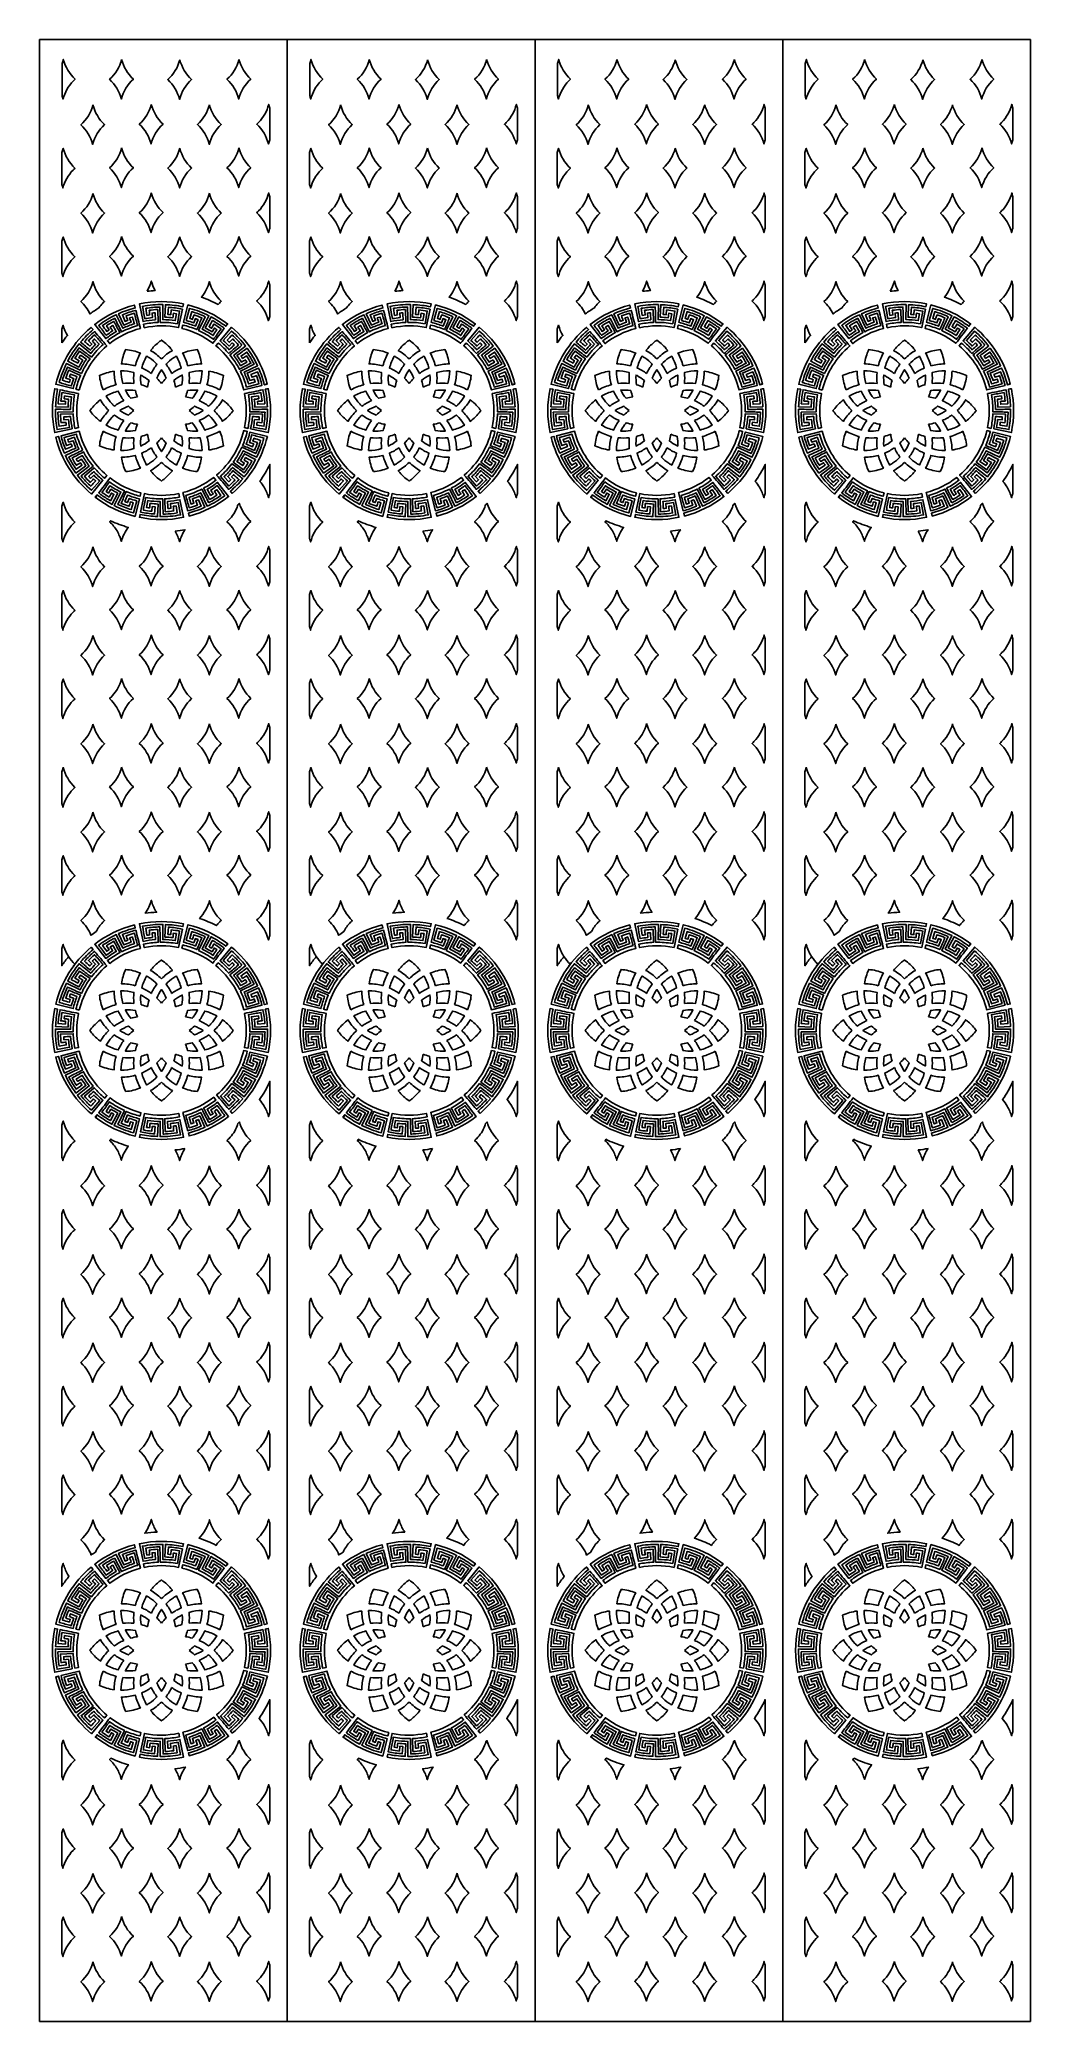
# Model space of a CAD drawing. Header units: millimetres. Extents: x -125 to 875, y -1000 to 1000.
import ezdxf

# ---------------------------------------------------------------- set-up
doc = ezdxf.new("R2010")
doc.units = ezdxf.units.MM
doc.layers.add('Default', color=70, linetype='Continuous')

msp = doc.modelspace()

# ---------------------------------------------------------------- linework, layer by layer
at = {"layer": 'Default'}
for p, q in [((125, 1000), (125, -1000)), ((375, 1000), (375, -1000)), ((625, 1000), (625, -1000))]:
    msp.add_line(p, q, dxfattribs=at)
msp.add_lwpolyline([(625, 1000), (-125, 1000), (-125, -1000), (875, -1000), (875, 1000)], close=True, dxfattribs=at)
for points in [[(-42.3, 980, -0.149495), (-54.4, 960, -0.143923), (-42.5, 940, -0.149495), (-30.4, 960.1, -0.143923)], [(76.2, 980, -0.149495), (64.1, 960, -0.143923), (76, 940, -0.149495), (88.1, 960.1, -0.143923)], [(207.7, 980, -0.149495), (195.6, 960, -0.143923), (207.5, 940, -0.149495), (219.6, 960.1, -0.143923)], [(326.2, 980, -0.149495), (314.1, 960, -0.143923), (326, 940, -0.149495), (338.1, 960.1, -0.143923)], [(457.7, 980, -0.149495), (445.6, 960, -0.143923), (457.5, 940, -0.149495), (469.6, 960.1, -0.143923)], [(576.2, 980, -0.149495), (564.1, 960, -0.143923), (576, 940, -0.149495), (588.1, 960.1, -0.143923)], [(707.7, 980, -0.149495), (695.6, 960, -0.143923), (707.5, 940, -0.149495), (719.6, 960.1, -0.143923)], [(826.2, 980, -0.149495), (814.1, 960, -0.143923), (826, 940, -0.149495), (838.1, 960.1, -0.143923)], [(-91.1, 958.2, -0.022749), (-89.2, 960, -0.143923), (-101.1, 980, -0.024064), (-102.4, 975.9), (-102.4, 943.6, -0.02259), (-101.3, 940, -0.132751)], [(16.5, 979.7, -0.149495), (4.3, 959.6, -0.143923), (16.2, 939.7, -0.149495), (28.4, 959.7, -0.143923)], [(158.9, 958.2, -0.022749), (160.8, 960, -0.143923), (148.9, 980, -0.024064), (147.6, 975.9), (147.6, 943.6, -0.02259), (148.7, 940, -0.132751)], [(266.5, 979.7, -0.149495), (254.3, 959.6, -0.143923), (266.2, 939.7, -0.149495), (278.4, 959.7, -0.143923)], [(408.9, 958.2, -0.022749), (410.8, 960, -0.143923), (398.9, 980, -0.024064), (397.6, 975.9), (397.6, 943.6, -0.02259), (398.7, 940, -0.132751)], [(516.5, 979.7, -0.149495), (504.3, 959.6, -0.143923), (516.2, 939.7, -0.149495), (528.4, 959.7, -0.143923)], [(658.9, 958.2, -0.022749), (660.8, 960, -0.143923), (648.9, 980, -0.024064), (647.6, 975.9), (647.6, 943.6, -0.02259), (648.7, 940, -0.132751)], [(766.5, 979.7, -0.149495), (754.3, 959.6, -0.143923), (766.2, 939.7, -0.149495), (778.4, 959.7, -0.143923)], [(-71.2, 934.2, -0.149495), (-83.4, 914.1, -0.143923), (-71.5, 894.2, -0.149495), (-59.4, 914.2, -0.143923)], [(-12.3, 934.7, -0.149495), (-24.4, 914.6, -0.143923), (-12.5, 894.7, -0.149495), (-0.4, 914.7, -0.143923)], [(46.4, 934.3, -0.149495), (34.3, 914.3, -0.143923), (46.2, 894.3, -0.149495), (58.3, 914.4, -0.143923)], [(96, 916.4, -0.022749), (94.1, 914.6, -0.143923), (106, 894.7, -0.025469), (107.4, 899), (107.4, 930.8, -0.024189), (106.2, 934.7, -0.132751)], [(178.8, 934.2, -0.149495), (166.6, 914.1, -0.143923), (178.5, 894.2, -0.149495), (190.6, 914.2, -0.143923)], [(237.7, 934.7, -0.149495), (225.6, 914.6, -0.143923), (237.5, 894.7, -0.149495), (249.6, 914.7, -0.143923)], [(296.4, 934.3, -0.149495), (284.3, 914.3, -0.143923), (296.2, 894.3, -0.149495), (308.3, 914.4, -0.143923)], [(346, 916.4, -0.022749), (344.1, 914.6, -0.143923), (356, 894.7, -0.025469), (357.4, 899), (357.4, 930.8, -0.024189), (356.2, 934.7, -0.132751)], [(428.8, 934.2, -0.149495), (416.6, 914.1, -0.143923), (428.5, 894.2, -0.149495), (440.6, 914.2, -0.143923)], [(487.7, 934.7, -0.149495), (475.6, 914.6, -0.143923), (487.5, 894.7, -0.149495), (499.6, 914.7, -0.143923)], [(546.4, 934.3, -0.149495), (534.3, 914.3, -0.143923), (546.2, 894.3, -0.149495), (558.3, 914.4, -0.143923)], [(596, 916.4, -0.022749), (594.1, 914.6, -0.143923), (606, 894.7, -0.025469), (607.4, 899), (607.4, 930.8, -0.024189), (606.2, 934.7, -0.132751)], [(678.8, 934.2, -0.149495), (666.6, 914.1, -0.143923), (678.5, 894.2, -0.149495), (690.6, 914.2, -0.143923)], [(737.7, 934.7, -0.149495), (725.6, 914.6, -0.143923), (737.5, 894.7, -0.149495), (749.6, 914.7, -0.143923)], [(796.4, 934.3, -0.149495), (784.3, 914.3, -0.143923), (796.2, 894.3, -0.149495), (808.3, 914.4, -0.143923)], [(846, 916.4, -0.022749), (844.1, 914.6, -0.143923), (856, 894.7, -0.025469), (857.4, 899), (857.4, 930.8, -0.024189), (856.2, 934.7, -0.132751)], [(-91.2, 868.4, -0.022749), (-89.3, 870.2, -0.143923), (-101.2, 890.2, -0.024064), (-102.6, 886.1), (-102.6, 853.8, -0.02259), (-101.5, 850.2, -0.132751)], [(-42.3, 890.7, -0.149495), (-54.4, 870.6, -0.143923), (-42.5, 850.7, -0.149495), (-30.4, 870.7, -0.143923)], [(16.5, 890.3, -0.149495), (4.3, 870.3, -0.143923), (16.2, 850.3, -0.149495), (28.4, 870.4, -0.143923)], [(76.2, 890.7, -0.149495), (64.1, 870.6, -0.143923), (76, 850.7, -0.149495), (88.1, 870.7, -0.143923)], [(158.8, 868.4, -0.022749), (160.7, 870.2, -0.143923), (148.8, 890.2, -0.024064), (147.4, 886.1), (147.4, 853.8, -0.02259), (148.5, 850.2, -0.132751)], [(207.7, 890.7, -0.149495), (195.6, 870.6, -0.143923), (207.5, 850.7, -0.149495), (219.6, 870.7, -0.143923)], [(266.5, 890.3, -0.149495), (254.3, 870.3, -0.143923), (266.2, 850.3, -0.149495), (278.4, 870.4, -0.143923)], [(326.2, 890.7, -0.149495), (314.1, 870.6, -0.143923), (326, 850.7, -0.149495), (338.1, 870.7, -0.143923)], [(408.8, 868.4, -0.022749), (410.7, 870.2, -0.143923), (398.8, 890.2, -0.024064), (397.4, 886.1), (397.4, 853.8, -0.02259), (398.5, 850.2, -0.132751)], [(457.7, 890.7, -0.149495), (445.6, 870.6, -0.143923), (457.5, 850.7, -0.149495), (469.6, 870.7, -0.143923)], [(516.5, 890.3, -0.149495), (504.3, 870.3, -0.143923), (516.2, 850.3, -0.149495), (528.4, 870.4, -0.143923)], [(576.2, 890.7, -0.149495), (564.1, 870.6, -0.143923), (576, 850.7, -0.149495), (588.1, 870.7, -0.143923)], [(658.8, 868.4, -0.022749), (660.7, 870.2, -0.143923), (648.8, 890.2, -0.024064), (647.4, 886.1), (647.4, 853.8, -0.02259), (648.5, 850.2, -0.132751)], [(707.7, 890.7, -0.149495), (695.6, 870.6, -0.143923), (707.5, 850.7, -0.149495), (719.6, 870.7, -0.143923)], [(766.5, 890.3, -0.149495), (754.3, 870.3, -0.143923), (766.2, 850.3, -0.149495), (778.4, 870.4, -0.143923)], [(826.2, 890.7, -0.149495), (814.1, 870.6, -0.143923), (826, 850.7, -0.149495), (838.1, 870.7, -0.143923)], [(-71.2, 844.8, -0.149495), (-83.4, 824.8, -0.143923), (-71.5, 804.8, -0.149495), (-59.4, 824.9, -0.143923)], [(-12.3, 845.3, -0.149495), (-24.4, 825.3, -0.143923), (-12.5, 805.3, -0.149495), (-0.4, 825.4, -0.143923)], [(46.4, 845, -0.149495), (34.3, 824.9, -0.143923), (46.2, 805, -0.149495), (58.3, 825, -0.143923)], [(96, 827.1, -0.022749), (94.1, 825.3, -0.143923), (106, 805.3, -0.025469), (107.4, 809.7), (107.4, 841.4, -0.024189), (106.2, 845.3, -0.132751)], [(178.8, 844.8, -0.149495), (166.6, 824.8, -0.143923), (178.5, 804.8, -0.149495), (190.6, 824.9, -0.143923)], [(237.7, 845.3, -0.149495), (225.6, 825.3, -0.143923), (237.5, 805.3, -0.149495), (249.6, 825.4, -0.143923)], [(296.4, 845, -0.149495), (284.3, 824.9, -0.143923), (296.2, 805, -0.149495), (308.3, 825, -0.143923)], [(346, 827.1, -0.022749), (344.1, 825.3, -0.143923), (356, 805.3, -0.025469), (357.4, 809.7), (357.4, 841.4, -0.024189), (356.2, 845.3, -0.132751)], [(428.8, 844.8, -0.149495), (416.6, 824.8, -0.143923), (428.5, 804.8, -0.149495), (440.6, 824.9, -0.143923)], [(487.7, 845.3, -0.149495), (475.6, 825.3, -0.143923), (487.5, 805.3, -0.149495), (499.6, 825.4, -0.143923)], [(546.4, 845, -0.149495), (534.3, 824.9, -0.143923), (546.2, 805, -0.149495), (558.3, 825, -0.143923)], [(596, 827.1, -0.022749), (594.1, 825.3, -0.143923), (606, 805.3, -0.025469), (607.4, 809.7), (607.4, 841.4, -0.024189), (606.2, 845.3, -0.132751)], [(678.8, 844.8, -0.149495), (666.6, 824.8, -0.143923), (678.5, 804.8, -0.149495), (690.6, 824.9, -0.143923)], [(737.7, 845.3, -0.149495), (725.6, 825.3, -0.143923), (737.5, 805.3, -0.149495), (749.6, 825.4, -0.143923)], [(796.4, 845, -0.149495), (784.3, 824.9, -0.143923), (796.2, 805, -0.149495), (808.3, 825, -0.143923)], [(846, 827.1, -0.022749), (844.1, 825.3, -0.143923), (856, 805.3, -0.025469), (857.4, 809.7), (857.4, 841.4, -0.024189), (856.2, 845.3, -0.132751)], [(-91.2, 779, -0.022749), (-89.3, 780.9, -0.143923), (-101.2, 800.8, -0.024064), (-102.6, 796.7), (-102.6, 764.4, -0.02259), (-101.5, 760.8, -0.132751)], [(-42.3, 801.3, -0.149495), (-54.4, 781.3, -0.143923), (-42.5, 761.3, -0.149495), (-30.4, 781.4, -0.143923)], [(16.5, 801, -0.149495), (4.3, 780.9, -0.143923), (16.2, 761, -0.149495), (28.4, 781, -0.143923)], [(76.2, 801.3, -0.149495), (64.1, 781.3, -0.143923), (76, 761.3, -0.149495), (88.1, 781.4, -0.143923)], [(158.8, 779, -0.022749), (160.7, 780.9, -0.143923), (148.8, 800.8, -0.024064), (147.4, 796.7), (147.4, 764.4, -0.02259), (148.5, 760.8, -0.132751)], [(207.7, 801.3, -0.149495), (195.6, 781.3, -0.143923), (207.5, 761.3, -0.149495), (219.6, 781.4, -0.143923)], [(266.5, 801, -0.149495), (254.3, 780.9, -0.143923), (266.2, 761, -0.149495), (278.4, 781, -0.143923)], [(326.2, 801.3, -0.149495), (314.1, 781.3, -0.143923), (326, 761.3, -0.149495), (338.1, 781.4, -0.143923)], [(408.8, 779, -0.022749), (410.7, 780.9, -0.143923), (398.8, 800.8, -0.024064), (397.4, 796.7), (397.4, 764.4, -0.02259), (398.5, 760.8, -0.132751)], [(457.7, 801.3, -0.149495), (445.6, 781.3, -0.143923), (457.5, 761.3, -0.149495), (469.6, 781.4, -0.143923)], [(516.5, 801, -0.149495), (504.3, 780.9, -0.143923), (516.2, 761, -0.149495), (528.4, 781, -0.143923)], [(576.2, 801.3, -0.149495), (564.1, 781.3, -0.143923), (576, 761.3, -0.149495), (588.1, 781.4, -0.143923)], [(658.8, 779, -0.022749), (660.7, 780.9, -0.143923), (648.8, 800.8, -0.024064), (647.4, 796.7), (647.4, 764.4, -0.02259), (648.5, 760.8, -0.132751)], [(707.7, 801.3, -0.149495), (695.6, 781.3, -0.143923), (707.5, 761.3, -0.149495), (719.6, 781.4, -0.143923)], [(766.5, 801, -0.149495), (754.3, 780.9, -0.143923), (766.2, 761, -0.149495), (778.4, 781, -0.143923)], [(826.2, 801.3, -0.149495), (814.1, 781.3, -0.143923), (826, 761.3, -0.149495), (838.1, 781.4, -0.143923)], [(-61.3, 734, -0.022749), (-59.4, 735.8, -0.143923), (-71.2, 755.8, -0.149495), (-83.4, 735.7, -0.09604), (-74.2, 723.2, -0.022478), (-65.1, 729.3, -0.043503)], [(-16.6, 746, -0.016665), (-8.5, 746.7, -0.061342), (-12.3, 756.3, -0.062527)], [(56.4, 734.2, -0.022749), (58.3, 736, -0.143923), (46.4, 755.9, -0.102052), (38.3, 740.1, -0.037736), (55.1, 732.7, -0.01669)], [(96, 738.1, -0.022749), (94.1, 736.2, -0.143923), (106, 716.3, -0.025469), (107.4, 720.6), (107.4, 752.4, -0.024189), (106.2, 756.3, -0.132751)], [(188.7, 734, -0.022749), (190.6, 735.8, -0.143923), (178.8, 755.8, -0.149495), (166.6, 735.7, -0.09604), (175.8, 723.2, -0.022478), (184.9, 729.3, -0.043503)], [(233.4, 746, -0.016665), (241.5, 746.7, -0.061342), (237.7, 756.3, -0.062527)], [(306.4, 734.2, -0.022749), (308.3, 736, -0.143923), (296.4, 755.9, -0.102052), (288.3, 740.1, -0.037736), (305.1, 732.7, -0.01669)], [(346, 738.1, -0.022749), (344.1, 736.2, -0.143923), (356, 716.3, -0.025469), (357.4, 720.6), (357.4, 752.4, -0.024189), (356.2, 756.3, -0.132751)], [(438.7, 734, -0.022749), (440.6, 735.8, -0.143923), (428.8, 755.8, -0.149495), (416.6, 735.7, -0.09604), (425.8, 723.2, -0.022478), (434.9, 729.3, -0.043503)], [(483.4, 746, -0.016665), (491.5, 746.7, -0.061342), (487.7, 756.3, -0.062527)], [(556.4, 734.2, -0.022749), (558.3, 736, -0.143923), (546.4, 755.9, -0.102052), (538.3, 740.1, -0.037736), (555.1, 732.7, -0.01669)], [(596, 738.1, -0.022749), (594.1, 736.2, -0.143923), (606, 716.3, -0.025469), (607.4, 720.6), (607.4, 752.4, -0.024189), (606.2, 756.3, -0.132751)], [(688.7, 734, -0.022749), (690.6, 735.8, -0.143923), (678.8, 755.8, -0.149495), (666.6, 735.7, -0.09604), (675.8, 723.2, -0.022478), (684.9, 729.3, -0.043503)], [(733.4, 746, -0.016665), (741.5, 746.7, -0.061342), (737.7, 756.3, -0.062527)], [(806.4, 734.2, -0.022749), (808.3, 736, -0.143923), (796.4, 755.9, -0.102052), (788.3, 740.1, -0.037736), (805.1, 732.7, -0.01669)], [(846, 738.1, -0.022749), (844.1, 736.2, -0.143923), (856, 716.3, -0.025469), (857.4, 720.6), (857.4, 752.4, -0.024189), (856.2, 756.3, -0.132751)], [(-29.3, 732.1), (-28.5, 729.2, -0.003305), (-29.3, 732.1, 0.102091), (-69.3, 712.6), (-58.2, 698.3, -0.036198), (-47.6, 705.3, -0.000776), (-51.1, 711.5, 0.015163), (-53.7, 709.9, -0.011746), (-51.3, 706, 0.017024), (-57.9, 701.6, 0.003261), (-65.4, 711.8, -0.051383), (-47.6, 722.4), (-41.1, 708.7, -0.036124), (-29.3, 713.3, -0.001753), (-31.4, 720, 0.009322), (-34.2, 719.1, -0.008204), (-32.7, 714.8, 0.017618), (-40.1, 711.9), (-45.3, 723.4, -0.043916), (-28.5, 729.2)], [(-49.2, 718.8, 0.000532), (-42.2, 705.1, -0.047242), (-26, 711.4, 0.002257), (-29.5, 723.9, 0.020087), (-37.7, 721.2, 0.008152), (-36, 716.7, 0.006288), (-38.7, 715.6), (-41.4, 722.4, -0.03517), (-27.9, 726.8, 0.000672), (-23.2, 708.5, 0.102537), (-54.3, 693.3), (-56.5, 696.1, -0.042422), (-44, 704.2, 0.004458), (-50.1, 715.6, 0.019255), (-57.5, 711.2), (-54.9, 707.2), (-57.3, 705.6, -0.005045), (-61.4, 711.6, -0.035038)], [(20.2, 733.3, 0.002483), (19.6, 730.4, -0.010213), (20.2, 733.3, 0.102239), (-24.3, 733.3), (-20.6, 715.5, -0.03619), (-8.1, 717.3, -0.002051), (-8.5, 724.3, 0.011958), (-11.5, 724.1), (-11.1, 719.5, 0.018493), (-18.9, 718.4, 0.001093), (-21.2, 730.8, -0.051861), (-0.5, 732.6), (-0.7, 717.4, -0.036169), (11.9, 716.4, -0.003758), (13, 723.4, 0.011645), (10, 723.8, -0.010409), (9.5, 719.3, 0.018672), (1.5, 719.9), (2, 732.5, -0.04389), (19.6, 730.4)], [(19.1, 728, 0.035163), (5, 729.9), (4.5, 722.6, -0.006684), (7.4, 722.4), (7.8, 727.2, -0.020364), (16.3, 726), (14, 713.3, 0.049962), (-3.3, 714.6, -0.001925), (-3.6, 730.1, 0.035145), (-17.8, 728.9), (-16.7, 721.7, -0.006451), (-13.8, 722.1, -0.001889), (-14.4, 726.9, -0.020351), (-5.8, 727.6), (-5.3, 714.6, 0.042761), (-20.1, 712.8), (-19.4, 709.3, -0.102263), (15.3, 709.4)], [(59.5, 710.1, 0.029395), (49.5, 716.5, 0.003693), (46, 710.2, -0.012668), (48.5, 708.8, -0.005351), (50.9, 712.9, -0.019949), (58.1, 708.1, -0.001601), (50.5, 697.6, 0.049386), (35.5, 706.4), (42, 720.4, 0.035128), (28.7, 725.5), (26.5, 718.6, -0.006371), (29.3, 717.7, -0.004443), (30.8, 722.2, -0.019969), (38.8, 719.2, -0.001974), (33.6, 707.3, 0.042683), (19.6, 712), (18.7, 708.6, -0.102545), (49.9, 693.6, -0.002788), (61.4, 708.7, 0.005787)], [(64.7, 713.1), (62.9, 710.7), (64.8, 713, 0.102231), (24.6, 732.3), (20.3, 714.7, -0.036065), (32.3, 710.8), (35, 717.4, 0.014071), (32.2, 718.4), (30.6, 714.1, 0.018387), (23, 716.6), (26.4, 728.8, -0.051758), (45.8, 721.4), (39, 707.8, -0.03604), (50, 701.4, -0.003427), (53.9, 707.2, 0.022046), (51.5, 708.9), (49, 705, 0.019775), (42.1, 709), (48, 720.2, -0.043836), (62.9, 710.7)], [(220.7, 732.1), (221.5, 729.2, -0.003305), (220.7, 732.1, 0.102091), (180.7, 712.6), (191.8, 698.3, -0.036198), (202.4, 705.3, -0.000776), (198.9, 711.5, 0.015163), (196.3, 709.9, -0.011746), (198.7, 706, 0.017024), (192.1, 701.6, 0.003261), (184.6, 711.8, -0.051383), (202.4, 722.4), (208.9, 708.7, -0.036124), (220.7, 713.3, -0.001753), (218.6, 720, 0.009322), (215.8, 719.1, -0.008204), (217.3, 714.8, 0.017618), (209.9, 711.9), (204.7, 723.4, -0.043916), (221.5, 729.2)], [(200.8, 718.8, 0.000532), (207.8, 705.1, -0.047242), (224, 711.4, 0.002257), (220.5, 723.9, 0.020087), (212.3, 721.2, 0.008152), (214, 716.7, 0.006288), (211.3, 715.6), (208.6, 722.4, -0.03517), (222.1, 726.8, 0.000672), (226.8, 708.5, 0.102537), (195.7, 693.3), (193.5, 696.1, -0.042422), (206, 704.2, 0.004458), (199.9, 715.6, 0.019255), (192.5, 711.2), (195.1, 707.2), (192.7, 705.6, -0.005045), (188.6, 711.6, -0.035038)], [(270.2, 733.3, 0.002483), (269.6, 730.4, -0.010213), (270.2, 733.3, 0.102239), (225.7, 733.3), (229.4, 715.5, -0.03619), (241.9, 717.3, -0.002051), (241.5, 724.3, 0.011958), (238.5, 724.1), (238.9, 719.5, 0.018493), (231.1, 718.4, 0.001093), (228.8, 730.8, -0.051861), (249.5, 732.6), (249.3, 717.4, -0.036169), (261.9, 716.4, -0.003758), (263, 723.4, 0.011645), (260, 723.8, -0.010409), (259.5, 719.3, 0.018672), (251.5, 719.9), (252, 732.5, -0.04389), (269.6, 730.4)], [(269.1, 728, 0.035163), (255, 729.9), (254.5, 722.6, -0.006684), (257.4, 722.4), (257.8, 727.2, -0.020364), (266.3, 726), (264, 713.3, 0.049962), (246.7, 714.6, -0.001925), (246.4, 730.1, 0.035145), (232.2, 728.9), (233.3, 721.7, -0.006451), (236.2, 722.1, -0.001889), (235.6, 726.9, -0.020351), (244.2, 727.6), (244.7, 714.6, 0.042761), (229.9, 712.8), (230.6, 709.3, -0.102263), (265.3, 709.4)], [(309.5, 710.1, 0.029395), (299.5, 716.5, 0.003693), (296, 710.2, -0.012668), (298.5, 708.8, -0.005351), (300.9, 712.9, -0.019949), (308.1, 708.1, -0.001601), (300.5, 697.6, 0.049386), (285.5, 706.4), (292, 720.4, 0.035128), (278.7, 725.5), (276.5, 718.6, -0.006371), (279.3, 717.7, -0.004443), (280.8, 722.2, -0.019969), (288.8, 719.2, -0.001974), (283.6, 707.3, 0.042683), (269.6, 712), (268.7, 708.6, -0.102545), (299.9, 693.6, -0.002788), (311.4, 708.7, 0.005787)], [(314.7, 713.1), (312.9, 710.7), (314.8, 713, 0.102231), (274.6, 732.3), (270.3, 714.7, -0.036065), (282.3, 710.8), (285, 717.4, 0.014071), (282.2, 718.4), (280.6, 714.1, 0.018387), (273, 716.6), (276.4, 728.8, -0.051758), (295.8, 721.4), (289, 707.8, -0.03604), (300, 701.4, -0.003427), (303.9, 707.2, 0.022046), (301.5, 708.9), (299, 705, 0.019775), (292.1, 709), (298, 720.2, -0.043836), (312.9, 710.7)], [(470.7, 732.1), (471.5, 729.2, -0.003305), (470.7, 732.1, 0.102091), (430.7, 712.6), (441.8, 698.3, -0.036198), (452.4, 705.3, -0.000776), (448.9, 711.5, 0.015163), (446.3, 709.9, -0.011746), (448.7, 706, 0.017024), (442.1, 701.6, 0.003261), (434.6, 711.8, -0.051383), (452.4, 722.4), (458.9, 708.7, -0.036124), (470.7, 713.3, -0.001753), (468.6, 720, 0.009322), (465.8, 719.1, -0.008204), (467.3, 714.8, 0.017618), (459.9, 711.9), (454.7, 723.4, -0.043916), (471.5, 729.2)], [(450.8, 718.8, 0.000532), (457.8, 705.1, -0.047242), (474, 711.4, 0.002257), (470.5, 723.9, 0.020087), (462.3, 721.2, 0.008152), (464, 716.7, 0.006288), (461.3, 715.6), (458.6, 722.4, -0.03517), (472.1, 726.8, 0.000672), (476.8, 708.5, 0.102537), (445.7, 693.3), (443.5, 696.1, -0.042422), (456, 704.2, 0.004458), (449.9, 715.6, 0.019255), (442.5, 711.2), (445.1, 707.2), (442.7, 705.6, -0.005045), (438.6, 711.6, -0.035038)], [(520.2, 733.3, 0.002483), (519.6, 730.4, -0.010213), (520.2, 733.3, 0.102239), (475.7, 733.3), (479.4, 715.5, -0.03619), (491.9, 717.3, -0.002051), (491.5, 724.3, 0.011958), (488.5, 724.1), (488.9, 719.5, 0.018493), (481.1, 718.4, 0.001093), (478.8, 730.8, -0.051861), (499.5, 732.6), (499.3, 717.4, -0.036169), (511.9, 716.4, -0.003758), (513, 723.4, 0.011645), (510, 723.8, -0.010409), (509.5, 719.3, 0.018672), (501.5, 719.9), (502, 732.5, -0.04389), (519.6, 730.4)], [(519.1, 728, 0.035163), (505, 729.9), (504.5, 722.6, -0.006684), (507.4, 722.4), (507.8, 727.2, -0.020364), (516.3, 726), (514, 713.3, 0.049962), (496.7, 714.6, -0.001925), (496.4, 730.1, 0.035145), (482.2, 728.9), (483.3, 721.7, -0.006451), (486.2, 722.1, -0.001889), (485.6, 726.9, -0.020351), (494.2, 727.6), (494.7, 714.6, 0.042761), (479.9, 712.8), (480.6, 709.3, -0.102263), (515.3, 709.4)], [(559.5, 710.1, 0.029395), (549.5, 716.5, 0.003693), (546, 710.2, -0.012668), (548.5, 708.8, -0.005351), (550.9, 712.9, -0.019949), (558.1, 708.1, -0.001601), (550.5, 697.6, 0.049386), (535.5, 706.4), (542, 720.4, 0.035128), (528.7, 725.5), (526.5, 718.6, -0.006371), (529.3, 717.7, -0.004443), (530.8, 722.2, -0.019969), (538.8, 719.2, -0.001974), (533.6, 707.3, 0.042683), (519.6, 712), (518.7, 708.6, -0.102545), (549.9, 693.6, -0.002788), (561.4, 708.7, 0.005787)], [(564.7, 713.1), (562.9, 710.7), (564.8, 713, 0.102231), (524.6, 732.3), (520.3, 714.7, -0.036065), (532.3, 710.8), (535, 717.4, 0.014071), (532.2, 718.4), (530.6, 714.1, 0.018387), (523, 716.6), (526.4, 728.8, -0.051758), (545.8, 721.4), (539, 707.8, -0.03604), (550, 701.4, -0.003427), (553.9, 707.2, 0.022046), (551.5, 708.9), (549, 705, 0.019775), (542.1, 709), (548, 720.2, -0.043836), (562.9, 710.7)], [(720.7, 732.1), (721.5, 729.2, -0.003305), (720.7, 732.1, 0.102091), (680.7, 712.6), (691.8, 698.3, -0.036198), (702.4, 705.3, -0.000776), (698.9, 711.5, 0.015163), (696.3, 709.9, -0.011746), (698.7, 706, 0.017024), (692.1, 701.6, 0.003261), (684.6, 711.8, -0.051383), (702.4, 722.4), (708.9, 708.7, -0.036124), (720.7, 713.3, -0.001753), (718.6, 720, 0.009322), (715.8, 719.1, -0.008204), (717.3, 714.8, 0.017618), (709.9, 711.9), (704.7, 723.4, -0.043916), (721.5, 729.2)], [(700.8, 718.8, 0.000532), (707.8, 705.1, -0.047242), (724, 711.4, 0.002257), (720.5, 723.9, 0.020087), (712.3, 721.2, 0.008152), (714, 716.7, 0.006288), (711.3, 715.6), (708.6, 722.4, -0.03517), (722.1, 726.8, 0.000672), (726.8, 708.5, 0.102537), (695.7, 693.3), (693.5, 696.1, -0.042422), (706, 704.2, 0.004458), (699.9, 715.6, 0.019255), (692.5, 711.2), (695.1, 707.2), (692.7, 705.6, -0.005045), (688.6, 711.6, -0.035038)], [(770.2, 733.3, 0.002483), (769.6, 730.4, -0.010213), (770.2, 733.3, 0.102239), (725.7, 733.3), (729.4, 715.5, -0.03619), (741.9, 717.3, -0.002051), (741.5, 724.3, 0.011958), (738.5, 724.1), (738.9, 719.5, 0.018493), (731.1, 718.4, 0.001093), (728.8, 730.8, -0.051861), (749.5, 732.6), (749.3, 717.4, -0.036169), (761.9, 716.4, -0.003758), (763, 723.4, 0.011645), (760, 723.8, -0.010409), (759.5, 719.3, 0.018672), (751.5, 719.9), (752, 732.5, -0.04389), (769.6, 730.4)], [(769.1, 728, 0.035163), (755, 729.9), (754.5, 722.6, -0.006684), (757.4, 722.4), (757.8, 727.2, -0.020364), (766.3, 726), (764, 713.3, 0.049962), (746.7, 714.6, -0.001925), (746.4, 730.1, 0.035145), (732.2, 728.9), (733.3, 721.7, -0.006451), (736.2, 722.1, -0.001889), (735.6, 726.9, -0.020351), (744.2, 727.6), (744.7, 714.6, 0.042761), (729.9, 712.8), (730.6, 709.3, -0.102263), (765.3, 709.4)], [(809.5, 710.1, 0.029395), (799.5, 716.5, 0.003693), (796, 710.2, -0.012668), (798.5, 708.8, -0.005351), (800.9, 712.9, -0.019949), (808.1, 708.1, -0.001601), (800.5, 697.6, 0.049386), (785.5, 706.4), (792, 720.4, 0.035128), (778.7, 725.5), (776.5, 718.6, -0.006371), (779.3, 717.7, -0.004443), (780.8, 722.2, -0.019969), (788.8, 719.2, -0.001974), (783.6, 707.3, 0.042683), (769.6, 712), (768.7, 708.6, -0.102545), (799.9, 693.6, -0.002788), (811.4, 708.7, 0.005787)], [(814.7, 713.1), (812.9, 710.7), (814.8, 713, 0.102231), (774.6, 732.3), (770.3, 714.7, -0.036065), (782.3, 710.8), (785, 717.4, 0.014071), (782.2, 718.4), (780.6, 714.1, 0.018387), (773, 716.6), (776.4, 728.8, -0.051758), (795.8, 721.4), (789, 707.8, -0.03604), (800, 701.4, -0.003427), (803.9, 707.2, 0.022046), (801.5, 708.9), (799, 705, 0.019775), (792.1, 709), (798, 720.2, -0.043836), (812.9, 710.7)], [(-73, 709.6), (-71, 707.3), (-73, 709.6, 0.157775), (-108.8, 652.2), (-91.1, 647.8, -0.036055), (-87.3, 659.9), (-93.8, 662.5, 0.00604), (-94.9, 659.7, -0.003062), (-90.6, 658.1, 0.018513), (-93, 650.5, 0.000501), (-105.2, 653.9, -0.051401), (-97.8, 673.3), (-84.2, 666.5, -0.036456), (-77.8, 677.5, -0.005333), (-83.6, 681.5), (-85.3, 679, -0.003068), (-81.4, 676.5, 0.016967), (-85.4, 669.6), (-96.6, 675.5, -0.051318), (-85.2, 692.9), (-73.4, 683.3, -0.035991), (-64.8, 692.7), (-69.6, 697.8, 0.023026), (-71.8, 695.7, -0.009251), (-68.5, 692.5, 0.017643), (-73.9, 686.6, 0.001344), (-83.6, 694.8, -0.043323), (-71, 707.3)], [(-102.6, 693.9), (-102.6, 707.7, 0.024064), (-101.2, 711.8, 0.066789), (-97, 701.4, 0.019238)], [(-85, 646.2), (-88.4, 647.1, -0.042239), (-83.7, 661.2, 0.000765), (-95.6, 666.3, 0.018721), (-98.7, 658.3, 0.000845), (-94.1, 656.8, 0.006956), (-95, 654, -0.003008), (-102, 656.2, -0.035121), (-96.9, 669.5, 0.001228), (-82.8, 663, -0.049299), (-74.1, 678), (-84.6, 685.6, 0.019243), (-89.3, 678.5), (-85.2, 676, 0.00959), (-86.6, 673.5, -0.002117), (-93, 677.1, -0.03512), (-85.1, 688.9, 0.002143), (-72.8, 679.6, -0.047305), (-61, 692.3, 0.002538), (-69.6, 702, 0.019515), (-75.8, 696.1), (-72.3, 692.8), (-74.3, 690.7, -0.004304), (-79.7, 695.5, -0.03518), (-69.5, 705.4, 0.000438), (-57.2, 690.9, 0.158062)], [(79.1, 691.5, 0.035144), (69.4, 701.9, 0.006765), (64.4, 696.6, -0.017054), (66.5, 694.6), (69.9, 698, -0.020454), (75.7, 691.8, -0.001595), (65.9, 683.3, 0.042384), (55.3, 693.8), (53, 691.1, -0.157985), (81, 646.5), (99.4, 651.1, 0.035108), (95, 664.6, 0.001303), (88.2, 661.9, -0.004637), (89.3, 659.2, -0.002182), (93.8, 660.9, -0.020459), (96.4, 652.7), (83.9, 649.3, 0.049686), (77.6, 665.5), (91.5, 672.4, 0.03538), (84.2, 684.7, 0.002624), (78.2, 680.6, -0.006949), (79.8, 678.2, 0.003283), (83.9, 680.8, -0.019224), (88.2, 673.4), (76.7, 667.3, 0.04638), (67.1, 681.8, -0.001258)], [(104.7, 652.5, 0.013634), (101.8, 651.7, -0.005783), (104.7, 652.4, 0.157118), (68.8, 709.8), (57.1, 695.9, -0.035818), (66.2, 687.1, -0.001942), (71.5, 691.8, 0.02544), (69.5, 694), (66.2, 690.8, 0.020005), (60.4, 696.3), (68.7, 705.8, -0.051853), (82.9, 690.7), (70.9, 681.5, -0.035833), (77.9, 670.9, -0.002608), (84.1, 674.4, 0.019991), (82.6, 676.9, -0.003566), (78.7, 674.6, 0.019381), (74.2, 681.2, 0.001609), (84.4, 688.6, -0.051939), (95, 670.8), (81.3, 664.4, -0.035928), (85.9, 652.5, -0.002101), (92.6, 654.6), (91.7, 657.4, -0.001979), (87.3, 656, 0.019689), (84.4, 663.4), (96, 668.5, -0.043825), (101.8, 651.7)], [(177, 709.6), (179, 707.3), (177, 709.6, 0.157775), (141.2, 652.2), (158.9, 647.8, -0.036055), (162.7, 659.9), (156.2, 662.5, 0.00604), (155.1, 659.7, -0.003062), (159.4, 658.1, 0.018513), (157, 650.5, 0.000501), (144.8, 653.9, -0.051401), (152.2, 673.3), (165.8, 666.5, -0.036456), (172.2, 677.5, -0.005333), (166.4, 681.5), (164.7, 679, -0.003068), (168.6, 676.5, 0.016967), (164.6, 669.6), (153.4, 675.5, -0.051318), (164.8, 692.9), (176.6, 683.3, -0.035991), (185.2, 692.7), (180.4, 697.8, 0.023026), (178.2, 695.7, -0.009251), (181.5, 692.5, 0.017643), (176.1, 686.6, 0.001344), (166.4, 694.8, -0.043323), (179, 707.3)], [(147.4, 693.9), (147.4, 707.7, 0.024064), (148.8, 711.8, 0.066789), (153, 701.4, 0.019238)], [(165, 646.2), (161.6, 647.1, -0.042239), (166.3, 661.2, 0.000765), (154.4, 666.3, 0.018721), (151.3, 658.3, 0.000845), (155.9, 656.8, 0.006956), (155, 654, -0.003008), (148, 656.2, -0.035121), (153.1, 669.5, 0.001228), (167.2, 663, -0.049299), (175.9, 678), (165.4, 685.6, 0.019243), (160.7, 678.5), (164.8, 676, 0.00959), (163.4, 673.5, -0.002117), (157, 677.1, -0.03512), (164.9, 688.9, 0.002143), (177.2, 679.6, -0.047305), (189, 692.3, 0.002538), (180.4, 702, 0.019515), (174.2, 696.1), (177.7, 692.8), (175.7, 690.7, -0.004304), (170.3, 695.5, -0.03518), (180.5, 705.4, 0.000438), (192.8, 690.9, 0.158062)], [(329.1, 691.5, 0.035144), (319.4, 701.9, 0.006765), (314.4, 696.6, -0.017054), (316.5, 694.6), (319.9, 698, -0.020454), (325.7, 691.8, -0.001595), (315.9, 683.3, 0.042384), (305.3, 693.8), (303, 691.1, -0.157985), (331, 646.5), (349.4, 651.1, 0.035108), (345, 664.6, 0.001303), (338.2, 661.9, -0.004637), (339.3, 659.2, -0.002182), (343.8, 660.9, -0.020459), (346.4, 652.7), (333.9, 649.3, 0.049686), (327.6, 665.5), (341.5, 672.4, 0.03538), (334.2, 684.7, 0.002624), (328.2, 680.6, -0.006949), (329.8, 678.2, 0.003283), (333.9, 680.8, -0.019224), (338.2, 673.4), (326.7, 667.3, 0.04638), (317.1, 681.8, -0.001258)], [(354.7, 652.5, 0.013634), (351.8, 651.7, -0.005783), (354.7, 652.4, 0.157118), (318.8, 709.8), (307.1, 695.9, -0.035818), (316.2, 687.1, -0.001942), (321.5, 691.8, 0.02544), (319.5, 694), (316.2, 690.8, 0.020005), (310.4, 696.3), (318.7, 705.8, -0.051853), (332.9, 690.7), (320.9, 681.5, -0.035833), (327.9, 670.9, -0.002608), (334.1, 674.4, 0.019991), (332.6, 676.9, -0.003566), (328.7, 674.6, 0.019381), (324.2, 681.2, 0.001609), (334.4, 688.6, -0.051939), (345, 670.8), (331.3, 664.4, -0.035928), (335.9, 652.5, -0.002101), (342.6, 654.6), (341.7, 657.4, -0.001979), (337.3, 656, 0.019689), (334.4, 663.4), (346, 668.5, -0.043825), (351.8, 651.7)], [(427, 709.6), (429, 707.3), (427, 709.6, 0.157775), (391.2, 652.2), (408.9, 647.8, -0.036055), (412.7, 659.9), (406.2, 662.5, 0.00604), (405.1, 659.7, -0.003062), (409.4, 658.1, 0.018513), (407, 650.5, 0.000501), (394.8, 653.9, -0.051401), (402.2, 673.3), (415.8, 666.5, -0.036456), (422.2, 677.5, -0.005333), (416.4, 681.5), (414.7, 679, -0.003068), (418.6, 676.5, 0.016967), (414.6, 669.6), (403.4, 675.5, -0.051318), (414.8, 692.9), (426.6, 683.3, -0.035991), (435.2, 692.7), (430.4, 697.8, 0.023026), (428.2, 695.7, -0.009251), (431.5, 692.5, 0.017643), (426.1, 686.6, 0.001344), (416.4, 694.8, -0.043323), (429, 707.3)], [(397.4, 693.9), (397.4, 707.7, 0.024064), (398.8, 711.8, 0.066789), (403, 701.4, 0.019238)], [(415, 646.2), (411.6, 647.1, -0.042239), (416.3, 661.2, 0.000765), (404.4, 666.3, 0.018721), (401.3, 658.3, 0.000845), (405.9, 656.8, 0.006956), (405, 654, -0.003008), (398, 656.2, -0.035121), (403.1, 669.5, 0.001228), (417.2, 663, -0.049299), (425.9, 678), (415.4, 685.6, 0.019243), (410.7, 678.5), (414.8, 676, 0.00959), (413.4, 673.5, -0.002117), (407, 677.1, -0.03512), (414.9, 688.9, 0.002143), (427.2, 679.6, -0.047305), (439, 692.3, 0.002538), (430.4, 702, 0.019515), (424.2, 696.1), (427.7, 692.8), (425.7, 690.7, -0.004304), (420.3, 695.5, -0.03518), (430.5, 705.4, 0.000438), (442.8, 690.9, 0.158062)], [(579.1, 691.5, 0.035144), (569.4, 701.9, 0.006765), (564.4, 696.6, -0.017054), (566.5, 694.6), (569.9, 698, -0.020454), (575.7, 691.8, -0.001595), (565.9, 683.3, 0.042384), (555.3, 693.8), (553, 691.1, -0.157985), (581, 646.5), (599.4, 651.1, 0.035108), (595, 664.6, 0.001303), (588.2, 661.9, -0.004637), (589.3, 659.2, -0.002182), (593.8, 660.9, -0.020459), (596.4, 652.7), (583.9, 649.3, 0.049686), (577.6, 665.5), (591.5, 672.4, 0.03538), (584.2, 684.7, 0.002624), (578.2, 680.6, -0.006949), (579.8, 678.2, 0.003283), (583.9, 680.8, -0.019224), (588.2, 673.4), (576.7, 667.3, 0.04638), (567.1, 681.8, -0.001258)], [(604.7, 652.5, 0.013634), (601.8, 651.7, -0.005783), (604.7, 652.4, 0.157118), (568.8, 709.8), (557.1, 695.9, -0.035818), (566.2, 687.1, -0.001942), (571.5, 691.8, 0.02544), (569.5, 694), (566.2, 690.8, 0.020005), (560.4, 696.3), (568.7, 705.8, -0.051853), (582.9, 690.7), (570.9, 681.5, -0.035833), (577.9, 670.9, -0.002608), (584.1, 674.4, 0.019991), (582.6, 676.9, -0.003566), (578.7, 674.6, 0.019381), (574.2, 681.2, 0.001609), (584.4, 688.6, -0.051939), (595, 670.8), (581.3, 664.4, -0.035928), (585.9, 652.5, -0.002101), (592.6, 654.6), (591.7, 657.4, -0.001979), (587.3, 656, 0.019689), (584.4, 663.4), (596, 668.5, -0.043825), (601.8, 651.7)], [(677, 709.6), (679, 707.3), (677, 709.6, 0.157775), (641.2, 652.2), (658.9, 647.8, -0.036055), (662.7, 659.9), (656.2, 662.5, 0.00604), (655.1, 659.7, -0.003062), (659.4, 658.1, 0.018513), (657, 650.5, 0.000501), (644.8, 653.9, -0.051401), (652.2, 673.3), (665.8, 666.5, -0.036456), (672.2, 677.5, -0.005333), (666.4, 681.5), (664.7, 679, -0.003068), (668.6, 676.5, 0.016967), (664.6, 669.6), (653.4, 675.5, -0.051318), (664.8, 692.9), (676.6, 683.3, -0.035991), (685.2, 692.7), (680.4, 697.8, 0.023026), (678.2, 695.7, -0.009251), (681.5, 692.5, 0.017643), (676.1, 686.6, 0.001344), (666.4, 694.8, -0.043323), (679, 707.3)], [(647.4, 693.9), (647.4, 707.7, 0.024064), (648.8, 711.8, 0.066789), (653, 701.4, 0.019238)], [(665, 646.2), (661.6, 647.1, -0.042239), (666.3, 661.2, 0.000765), (654.4, 666.3, 0.018721), (651.3, 658.3, 0.000845), (655.9, 656.8, 0.006956), (655, 654, -0.003008), (648, 656.2, -0.035121), (653.1, 669.5, 0.001228), (667.2, 663, -0.049299), (675.9, 678), (665.4, 685.6, 0.019243), (660.7, 678.5), (664.8, 676, 0.00959), (663.4, 673.5, -0.002117), (657, 677.1, -0.03512), (664.9, 688.9, 0.002143), (677.2, 679.6, -0.047305), (689, 692.3, 0.002538), (680.4, 702, 0.019515), (674.2, 696.1), (677.7, 692.8), (675.7, 690.7, -0.004304), (670.3, 695.5, -0.03518), (680.5, 705.4, 0.000438), (692.8, 690.9, 0.158062)], [(829.1, 691.5, 0.035144), (819.4, 701.9, 0.006765), (814.4, 696.6, -0.017054), (816.5, 694.6), (819.9, 698, -0.020454), (825.7, 691.8, -0.001595), (815.9, 683.3, 0.042384), (805.3, 693.8), (803, 691.1, -0.157985), (831, 646.5), (849.4, 651.1, 0.035108), (845, 664.6, 0.001303), (838.2, 661.9, -0.004637), (839.3, 659.2, -0.002182), (843.8, 660.9, -0.020459), (846.4, 652.7), (833.9, 649.3, 0.049686), (827.6, 665.5), (841.5, 672.4, 0.03538), (834.2, 684.7, 0.002624), (828.2, 680.6, -0.006949), (829.8, 678.2, 0.003283), (833.9, 680.8, -0.019224), (838.2, 673.4), (826.7, 667.3, 0.04638), (817.1, 681.8, -0.001258)], [(854.7, 652.5, 0.013634), (851.8, 651.7, -0.005783), (854.7, 652.4, 0.157118), (818.8, 709.8), (807.1, 695.9, -0.035818), (816.2, 687.1, -0.001942), (821.5, 691.8, 0.02544), (819.5, 694), (816.2, 690.8, 0.020005), (810.4, 696.3), (818.7, 705.8, -0.051853), (832.9, 690.7), (820.9, 681.5, -0.035833), (827.9, 670.9, -0.002608), (834.1, 674.4, 0.019991), (832.6, 676.9, -0.003566), (828.7, 674.6, 0.019381), (824.2, 681.2, 0.001609), (834.4, 688.6, -0.051939), (845, 670.8), (831.3, 664.4, -0.035928), (835.9, 652.5, -0.002101), (842.6, 654.6), (841.7, 657.4, -0.001979), (837.3, 656, 0.019689), (834.4, 663.4), (846, 668.5, -0.043825), (851.8, 651.7)], [(-28.5, 670.8, -0.065964), (-23.3, 683.6, 0.069726), (-38.1, 687.2, 0.071684), (-42.4, 672.7, -0.06573)], [(-12.2, 663, -0.057364), (-6.6, 672.5, 0.053248), (-14.1, 678.8), (-14.1, 678.8, 0.017624), (-17, 680.5, 0.072773), (-21.9, 668.5, -0.056891)], [(-2, 677.8, 0.064755), (-13, 686.3, -0.052967), (-5.1, 694.3), (-5.1, 694.3, -0.017906), (-2, 696.7, -0.069096), (8.7, 686.7), (8.7, 686.7, -0.002502), (9, 686.3, 0.066253)], [(8.2, 663, 0.057376), (2.6, 672.5, -0.053148), (10.2, 678.8), (10.2, 678.8, -0.017422), (13, 680.5, -0.072779), (17.9, 668.5, 0.056164)], [(24.5, 670.8, 0.065367), (19.3, 683.6, -0.069615), (34.1, 687.2, -0.071702), (38.4, 672.7, 0.064793)], [(221.5, 670.8, -0.065964), (226.7, 683.6, 0.069726), (211.9, 687.2, 0.071684), (207.6, 672.7, -0.06573)], [(237.8, 663, -0.057364), (243.4, 672.5, 0.053248), (235.9, 678.8), (235.9, 678.8, 0.017624), (233, 680.5, 0.072773), (228.1, 668.5, -0.056891)], [(248, 677.8, 0.064755), (237, 686.3, -0.052967), (244.9, 694.3), (244.9, 694.3, -0.017906), (248, 696.7, -0.069096), (258.7, 686.7), (258.7, 686.7, -0.002502), (259, 686.3, 0.066253)], [(258.2, 663, 0.057376), (252.6, 672.5, -0.053148), (260.2, 678.8), (260.2, 678.8, -0.017422), (263, 680.5, -0.072779), (267.9, 668.5, 0.056164)], [(274.5, 670.8, 0.065367), (269.3, 683.6, -0.069615), (284.1, 687.2, -0.071702), (288.4, 672.7, 0.064793)], [(471.5, 670.8, -0.065964), (476.7, 683.6, 0.069726), (461.9, 687.2, 0.071684), (457.6, 672.7, -0.06573)], [(487.8, 663, -0.057364), (493.4, 672.5, 0.053248), (485.9, 678.8), (485.9, 678.8, 0.017624), (483, 680.5, 0.072773), (478.1, 668.5, -0.056891)], [(498, 677.8, 0.064755), (487, 686.3, -0.052967), (494.9, 694.3), (494.9, 694.3, -0.017906), (498, 696.7, -0.069096), (508.7, 686.7), (508.7, 686.7, -0.002502), (509, 686.3, 0.066253)], [(508.2, 663, 0.057376), (502.6, 672.5, -0.053148), (510.2, 678.8), (510.2, 678.8, -0.017422), (513, 680.5, -0.072779), (517.9, 668.5, 0.056164)], [(524.5, 670.8, 0.065367), (519.3, 683.6, -0.069615), (534.1, 687.2, -0.071702), (538.4, 672.7, 0.064793)], [(721.5, 670.8, -0.065964), (726.7, 683.6, 0.069726), (711.9, 687.2, 0.071684), (707.6, 672.7, -0.06573)], [(737.8, 663, -0.057364), (743.4, 672.5, 0.053248), (735.9, 678.8), (735.9, 678.8, 0.017624), (733, 680.5, 0.072773), (728.1, 668.5, -0.056891)], [(748, 677.8, 0.064755), (737, 686.3, -0.052967), (744.9, 694.3), (744.9, 694.3, -0.017906), (748, 696.7, -0.069096), (758.7, 686.7), (758.7, 686.7, -0.002502), (759, 686.3, 0.066253)], [(758.2, 663, 0.057376), (752.6, 672.5, -0.053148), (760.2, 678.8), (760.2, 678.8, -0.017422), (763, 680.5, -0.072779), (767.9, 668.5, 0.056164)], [(774.5, 670.8, 0.065367), (769.3, 683.6, -0.069615), (784.1, 687.2, -0.071702), (788.4, 672.7, 0.064793)], [(-60.9, 646.5, -0.071287), (-64.6, 661.1, -0.070635), (-49.9, 665.3, 0.066795), (-47.9, 651.7, 0.064365)], [(-29.8, 653, -0.057925), (-29.8, 664, 0.069454), (-42.9, 665.8, 0.072648), (-41, 653, -0.056237)], [(-16, 649.4, -0.03413), (-14.6, 656.1, 0.052649), (-22, 660.9), (-22, 660.9, 0.006507), (-23, 661.4, 0.06071), (-22.5, 651.6, -0.032578)], [(-2, 653.1, 0.033355), (-6.6, 658.2, -0.061087), (-2, 666.9, -0.060819), (2.6, 658.2, 0.033246)], [(12, 649.4, -0.033654), (18.5, 651.6, 0.060253), (19, 661.4, 0.058569), (10.6, 656.1, -0.033133)], [(25.8, 653, 0.058301), (25.8, 664, -0.069457), (38.9, 665.8, -0.072926), (37, 653, 0.056759)], [(56.9, 646.5, 0.064207), (43.9, 651.7, 0.066846), (45.9, 665.3, -0.070735), (60.6, 661.1, -0.071233)], [(189.1, 646.5, -0.071287), (185.4, 661.1, -0.070635), (200.1, 665.3, 0.066795), (202.1, 651.7, 0.064365)], [(220.2, 653, -0.057925), (220.2, 664, 0.069454), (207.1, 665.8, 0.072648), (209, 653, -0.056237)], [(234, 649.4, -0.03413), (235.4, 656.1, 0.052649), (228, 660.9), (228, 660.9, 0.006507), (227, 661.4, 0.06071), (227.5, 651.6, -0.032578)], [(248, 653.1, 0.033355), (243.4, 658.2, -0.061087), (248, 666.9, -0.060819), (252.6, 658.2, 0.033246)], [(262, 649.4, -0.033654), (268.5, 651.6, 0.060253), (269, 661.4, 0.058569), (260.6, 656.1, -0.033133)], [(275.8, 653, 0.058301), (275.8, 664, -0.069457), (288.9, 665.8, -0.072926), (287, 653, 0.056759)], [(306.9, 646.5, 0.064207), (293.9, 651.7, 0.066846), (295.9, 665.3, -0.070735), (310.6, 661.1, -0.071233)], [(439.1, 646.5, -0.071287), (435.4, 661.1, -0.070635), (450.1, 665.3, 0.066795), (452.1, 651.7, 0.064365)], [(470.2, 653, -0.057925), (470.2, 664, 0.069454), (457.1, 665.8, 0.072648), (459, 653, -0.056237)], [(484, 649.4, -0.03413), (485.4, 656.1, 0.052649), (478, 660.9), (478, 660.9, 0.006507), (477, 661.4, 0.06071), (477.5, 651.6, -0.032578)], [(498, 653.1, 0.033355), (493.4, 658.2, -0.061087), (498, 666.9, -0.060819), (502.6, 658.2, 0.033246)], [(512, 649.4, -0.033654), (518.5, 651.6, 0.060253), (519, 661.4, 0.058569), (510.6, 656.1, -0.033133)], [(525.8, 653, 0.058301), (525.8, 664, -0.069457), (538.9, 665.8, -0.072926), (537, 653, 0.056759)], [(556.9, 646.5, 0.064207), (543.9, 651.7, 0.066846), (545.9, 665.3, -0.070735), (560.6, 661.1, -0.071233)], [(689.1, 646.5, -0.071287), (685.4, 661.1, -0.070635), (700.1, 665.3, 0.066795), (702.1, 651.7, 0.064365)], [(720.2, 653, -0.057925), (720.2, 664, 0.069454), (707.1, 665.8, 0.072648), (709, 653, -0.056237)], [(734, 649.4, -0.03413), (735.4, 656.1, 0.052649), (728, 660.9), (728, 660.9, 0.006507), (727, 661.4, 0.06071), (727.5, 651.6, -0.032578)], [(748, 653.1, 0.033355), (743.4, 658.2, -0.061087), (748, 666.9, -0.060819), (752.6, 658.2, 0.033246)], [(762, 649.4, -0.033654), (768.5, 651.6, 0.060253), (769, 661.4, 0.058569), (760.6, 656.1, -0.033133)], [(775.8, 653, 0.058301), (775.8, 664, -0.069457), (788.9, 665.8, -0.072926), (787, 653, 0.056759)], [(806.9, 646.5, 0.064207), (793.9, 651.7, 0.066846), (795.9, 665.3, -0.070735), (810.6, 661.1, -0.071233)], [(-92, 607.1), (-109.8, 603.4, -0.101132), (-109.8, 647.7), (-106.8, 647.1, 0.043842), (-108.9, 629.5), (-96.3, 629, -0.016296), (-95.7, 637, 0.002818), (-100.2, 637.5), (-99.8, 640.5, 0.00192), (-92.8, 639.4, 0.036544), (-93.8, 626.8, -0.002036), (-109, 627, 0.019935), (-109, 624.1), (-109, 624.1, 0.044059), (-107.3, 606.5), (-94.8, 608.7, -0.017517), (-95.9, 616.6), (-100.5, 616.2, -0.020217), (-100.7, 619.2, 0.001767), (-93.7, 619.6, 0.03645), (-92, 607.1)], [(-106.5, 624.1), (-91.1, 624.4, -0.049316), (-89.7, 641.5), (-102.4, 643.8, 0.0216), (-103.6, 635.3, 0.002653), (-98.8, 634.9), (-99, 632), (-106.3, 632.5, -0.03503), (-104.4, 646.6, 0.001009), (-85.8, 642.8, 0.101493), (-85.7, 608.4), (-89.3, 607.7, -0.042504), (-91.1, 622.3), (-104, 621.9, 0.020063), (-103.3, 613.3, -0.001641), (-98.5, 613.9, 0.00614), (-98.2, 611), (-105.3, 609.9, -0.035251), (-106.5, 624.1)], [(-40, 635.6, -0.056902), (-45.6, 645.2, 0.070898), (-57.8, 640.3, 0.053023), (-52.2, 632.7), (-52.2, 632.7, 0.019966), (-49.7, 630.1, -0.056104)], [(-26.2, 639.4, -0.033447), (-28.4, 645.8, 0.058247), (-38.4, 646.3, 0.059387), (-33, 638, -0.031976)], [(22.2, 639.4, 0.033446), (24.4, 645.8, -0.058291), (34.4, 646.3, -0.044625), (30.6, 640), (30.6, 640, -0.015431), (29, 638, 0.032044)], [(36, 635.6, 0.057235), (41.6, 645.2, -0.070759), (53.8, 640.3, -0.052706), (48.2, 632.6), (48.2, 632.6, -0.019299), (45.7, 630.1, 0.055754)], [(102.5, 624.1, -0.000747), (87.1, 624.4, 0.049673), (85.7, 641.5, -0.00097), (98.4, 643.8, -0.021852), (99.6, 635.3, -0.001945), (94.8, 634.9), (95.1, 632), (102.3, 632.5, 0.035224), (100.4, 646.6, -0.00121), (81.8, 642.8, -0.101493), (81.7, 608.4), (85.3, 607.7, 0.042778), (87.1, 622.3), (100, 621.9, -0.01792), (99.3, 613.3), (94.5, 613.9, -0.005773), (94.2, 611), (101.3, 609.9, 0.035156), (102.5, 624.1)], [(88, 607.1, 0.035617), (89.7, 619.6, 0.001786), (96.7, 619.2, -0.019449), (96.5, 616.2), (91.9, 616.6, -0.017133), (90.8, 608.7, -0.003445), (103.3, 606.5, 0.044136), (105, 624.1), (105, 624.1, 0.018132), (105, 627, -0.001793), (89.9, 626.8, 0.035646), (88.8, 639.4), (95.8, 640.5), (96.2, 637.5, 0.002945), (91.7, 637, -0.017171), (92.3, 629), (104.9, 629.5, 0.044097), (102.8, 647.1, -0.044343), (105.8, 647.7, -0.101129), (105.8, 603.4), (88, 607.1)], [(158, 607.1), (140.2, 603.4, -0.101132), (140.2, 647.7), (143.2, 647.1, 0.043842), (141.1, 629.5), (153.7, 629, -0.016296), (154.3, 637, 0.002818), (149.8, 637.5), (150.2, 640.5, 0.00192), (157.2, 639.4, 0.036544), (156.2, 626.8, -0.002036), (141, 627, 0.019935), (141, 624.1), (141, 624.1, 0.044059), (142.7, 606.5), (155.2, 608.7, -0.017517), (154.1, 616.6), (149.5, 616.2, -0.020217), (149.3, 619.2, 0.001767), (156.3, 619.6, 0.03645), (158, 607.1)], [(143.5, 624.1), (158.9, 624.4, -0.049316), (160.3, 641.5), (147.6, 643.8, 0.0216), (146.4, 635.3, 0.002653), (151.2, 634.9), (151, 632), (143.7, 632.5, -0.03503), (145.6, 646.6, 0.001009), (164.2, 642.8, 0.101493), (164.3, 608.4), (160.7, 607.7, -0.042504), (158.9, 622.3), (146, 621.9, 0.020063), (146.7, 613.3, -0.001641), (151.5, 613.9, 0.00614), (151.8, 611), (144.7, 609.9, -0.035251), (143.5, 624.1)], [(210, 635.6, -0.056902), (204.4, 645.2, 0.070898), (192.2, 640.3, 0.053023), (197.8, 632.7), (197.8, 632.7, 0.019966), (200.3, 630.1, -0.056104)], [(223.8, 639.4, -0.033447), (221.6, 645.8, 0.058247), (211.6, 646.3, 0.059387), (217, 638, -0.031976)], [(272.2, 639.4, 0.033446), (274.4, 645.8, -0.058291), (284.4, 646.3, -0.044625), (280.6, 640), (280.6, 640, -0.015431), (279, 638, 0.032044)], [(286, 635.6, 0.057235), (291.6, 645.2, -0.070759), (303.8, 640.3, -0.052706), (298.2, 632.6), (298.2, 632.6, -0.019299), (295.7, 630.1, 0.055754)], [(352.5, 624.1, -0.000747), (337.1, 624.4, 0.049673), (335.7, 641.5, -0.00097), (348.4, 643.8, -0.021852), (349.6, 635.3, -0.001945), (344.8, 634.9), (345.1, 632), (352.3, 632.5, 0.035224), (350.4, 646.6, -0.00121), (331.8, 642.8, -0.101493), (331.7, 608.4), (335.3, 607.7, 0.042778), (337.1, 622.3), (350, 621.9, -0.01792), (349.3, 613.3), (344.5, 613.9, -0.005773), (344.2, 611), (351.3, 609.9, 0.035156), (352.5, 624.1)], [(338, 607.1, 0.035617), (339.7, 619.6, 0.001786), (346.7, 619.2, -0.019449), (346.5, 616.2), (341.9, 616.6, -0.017133), (340.8, 608.7, -0.003445), (353.3, 606.5, 0.044136), (355, 624.1), (355, 624.1, 0.018132), (355, 627, -0.001793), (339.9, 626.8, 0.035646), (338.8, 639.4), (345.8, 640.5), (346.2, 637.5, 0.002945), (341.7, 637, -0.017171), (342.3, 629), (354.9, 629.5, 0.044097), (352.8, 647.1, -0.044343), (355.8, 647.7, -0.101129), (355.8, 603.4), (338, 607.1)], [(408, 607.1), (390.2, 603.4, -0.101132), (390.2, 647.7), (393.2, 647.1, 0.043842), (391.1, 629.5), (403.7, 629, -0.016296), (404.3, 637, 0.002818), (399.8, 637.5), (400.2, 640.5, 0.00192), (407.2, 639.4, 0.036544), (406.2, 626.8, -0.002036), (391, 627, 0.019935), (391, 624.1), (391, 624.1, 0.044059), (392.7, 606.5), (405.2, 608.7, -0.017517), (404.1, 616.6), (399.5, 616.2, -0.020217), (399.3, 619.2, 0.001767), (406.3, 619.6, 0.03645), (408, 607.1)], [(393.5, 624.1), (408.9, 624.4, -0.049316), (410.3, 641.5), (397.6, 643.8, 0.0216), (396.4, 635.3, 0.002653), (401.2, 634.9), (401, 632), (393.7, 632.5, -0.03503), (395.6, 646.6, 0.001009), (414.2, 642.8, 0.101493), (414.3, 608.4), (410.7, 607.7, -0.042504), (408.9, 622.3), (396, 621.9, 0.020063), (396.7, 613.3, -0.001641), (401.5, 613.9, 0.00614), (401.8, 611), (394.7, 609.9, -0.035251), (393.5, 624.1)], [(460, 635.6, -0.056902), (454.4, 645.2, 0.070898), (442.2, 640.3, 0.053023), (447.8, 632.7), (447.8, 632.7, 0.019966), (450.3, 630.1, -0.056104)], [(473.8, 639.4, -0.033447), (471.6, 645.8, 0.058247), (461.6, 646.3, 0.059387), (467, 638, -0.031976)], [(522.2, 639.4, 0.033446), (524.4, 645.8, -0.058291), (534.4, 646.3, -0.044625), (530.6, 640), (530.6, 640, -0.015431), (529, 638, 0.032044)], [(536, 635.6, 0.057235), (541.6, 645.2, -0.070759), (553.8, 640.3, -0.052706), (548.2, 632.6), (548.2, 632.6, -0.019299), (545.7, 630.1, 0.055754)], [(602.5, 624.1, -0.000747), (587.1, 624.4, 0.049673), (585.7, 641.5, -0.00097), (598.4, 643.8, -0.021852), (599.6, 635.3, -0.001945), (594.8, 634.9), (595.1, 632), (602.3, 632.5, 0.035224), (600.4, 646.6, -0.00121), (581.8, 642.8, -0.101493), (581.7, 608.4), (585.3, 607.7, 0.042778), (587.1, 622.3), (600, 621.9, -0.01792), (599.3, 613.3), (594.5, 613.9, -0.005773), (594.2, 611), (601.3, 609.9, 0.035156), (602.5, 624.1)], [(588, 607.1, 0.035617), (589.7, 619.6, 0.001786), (596.7, 619.2, -0.019449), (596.5, 616.2), (591.9, 616.6, -0.017133), (590.8, 608.7, -0.003445), (603.3, 606.5, 0.044136), (605, 624.1), (605, 624.1, 0.018132), (605, 627, -0.001793), (589.9, 626.8, 0.035646), (588.8, 639.4), (595.8, 640.5), (596.2, 637.5, 0.002945), (591.7, 637, -0.017171), (592.3, 629), (604.9, 629.5, 0.044097), (602.8, 647.1, -0.044343), (605.8, 647.7, -0.101129), (605.8, 603.4), (588, 607.1)], [(658, 607.1), (640.2, 603.4, -0.101132), (640.2, 647.7), (643.2, 647.1, 0.043842), (641.1, 629.5), (653.7, 629, -0.016296), (654.3, 637, 0.002818), (649.8, 637.5), (650.2, 640.5, 0.00192), (657.2, 639.4, 0.036544), (656.2, 626.8, -0.002036), (641, 627, 0.019935), (641, 624.1), (641, 624.1, 0.044059), (642.7, 606.5), (655.2, 608.7, -0.017517), (654.1, 616.6), (649.5, 616.2, -0.020217), (649.3, 619.2, 0.001767), (656.3, 619.6, 0.03645), (658, 607.1)], [(643.5, 624.1), (658.9, 624.4, -0.049316), (660.3, 641.5), (647.6, 643.8, 0.0216), (646.4, 635.3, 0.002653), (651.2, 634.9), (651, 632), (643.7, 632.5, -0.03503), (645.6, 646.6, 0.001009), (664.2, 642.8, 0.101493), (664.3, 608.4), (660.7, 607.7, -0.042504), (658.9, 622.3), (646, 621.9, 0.020063), (646.7, 613.3, -0.001641), (651.5, 613.9, 0.00614), (651.8, 611), (644.7, 609.9, -0.035251), (643.5, 624.1)], [(710, 635.6, -0.056902), (704.4, 645.2, 0.070898), (692.2, 640.3, 0.053023), (697.8, 632.7), (697.8, 632.7, 0.019966), (700.3, 630.1, -0.056104)], [(723.8, 639.4, -0.033447), (721.6, 645.8, 0.058247), (711.6, 646.3, 0.059387), (717, 638, -0.031976)], [(772.2, 639.4, 0.033446), (774.4, 645.8, -0.058291), (784.4, 646.3, -0.044625), (780.6, 640), (780.6, 640, -0.015431), (779, 638, 0.032044)], [(786, 635.6, 0.057235), (791.6, 645.2, -0.070759), (803.8, 640.3, -0.052706), (798.2, 632.6), (798.2, 632.6, -0.019299), (795.7, 630.1, 0.055754)], [(852.5, 624.1, -0.000747), (837.1, 624.4, 0.049673), (835.7, 641.5, -0.00097), (848.4, 643.8, -0.021852), (849.6, 635.3, -0.001945), (844.8, 634.9), (845.1, 632), (852.3, 632.5, 0.035224), (850.4, 646.6, -0.00121), (831.8, 642.8, -0.101493), (831.7, 608.4), (835.3, 607.7, 0.042778), (837.1, 622.3), (850, 621.9, -0.01792), (849.3, 613.3), (844.5, 613.9, -0.005773), (844.2, 611), (851.3, 609.9, 0.035156), (852.5, 624.1)], [(838, 607.1, 0.035617), (839.7, 619.6, 0.001786), (846.7, 619.2, -0.019449), (846.5, 616.2), (841.9, 616.6, -0.017133), (840.8, 608.7, -0.003445), (853.3, 606.5, 0.044136), (855, 624.1), (855, 624.1, 0.018132), (855, 627, -0.001793), (839.9, 626.8, 0.035646), (838.8, 639.4), (845.8, 640.5), (846.2, 637.5, 0.002945), (841.7, 637, -0.017171), (842.3, 629), (854.9, 629.5, 0.044097), (852.8, 647.1, -0.044343), (855.8, 647.7, -0.101129), (855.8, 603.4), (838, 607.1)], [(-55.1, 625.6, -0.065199), (-63.7, 636.5, 0.065237), (-73.6, 626.5), (-73.6, 626.5, 0.005338), (-74.3, 625.6, 0.055677), (-66.3, 616.9), (-66.3, 616.9, 0.015732), (-63.7, 614.7, -0.065921)], [(-40, 615.6, 0.057442), (-45.6, 606, -0.07087), (-57.8, 610.9, -0.052613), (-52.2, 618.6), (-52.2, 618.6, -0.019113), (-49.7, 621.1, 0.05606)], [(-30, 625.6, -0.033946), (-35.2, 630.1, 0.059149), (-44, 625.6, 0.059076), (-35.2, 621.1, -0.032998)], [(26, 625.6, -0.033104), (31.2, 621.1, 0.059534), (40, 625.6, 0.05833), (31.2, 630.1, -0.033834)], [(36, 615.6, -0.056942), (41.6, 606, 0.070548), (53.8, 610.9, 0.053029), (48.2, 618.5), (48.2, 618.5, 0.020013), (45.7, 621.1, -0.056427)], [(51.1, 625.6, -0.064961), (59.7, 614.7, 0.065319), (69.6, 624.7), (69.6, 624.7, 0.005487), (70.3, 625.6, 0.055609), (62.3, 634.3), (62.3, 634.3, 0.015573), (59.7, 636.5, -0.06614)], [(194.9, 625.6, -0.065199), (186.3, 636.5, 0.065237), (176.4, 626.5), (176.4, 626.5, 0.005338), (175.7, 625.6, 0.055677), (183.7, 616.9), (183.7, 616.9, 0.015732), (186.3, 614.7, -0.065921)], [(210, 615.6, 0.057442), (204.4, 606, -0.07087), (192.2, 610.9, -0.052613), (197.8, 618.6), (197.8, 618.6, -0.019113), (200.3, 621.1, 0.05606)], [(220, 625.6, -0.033946), (214.8, 630.1, 0.059149), (206, 625.6, 0.059076), (214.8, 621.1, -0.032998)], [(276, 625.6, -0.033104), (281.2, 621.1, 0.059534), (290, 625.6, 0.05833), (281.2, 630.1, -0.033834)], [(286, 615.6, -0.056942), (291.6, 606, 0.070548), (303.8, 610.9, 0.053029), (298.2, 618.5), (298.2, 618.5, 0.020013), (295.7, 621.1, -0.056427)], [(301.1, 625.6, -0.064961), (309.7, 614.7, 0.065319), (319.6, 624.7), (319.6, 624.7, 0.005487), (320.3, 625.6, 0.055609), (312.3, 634.3), (312.3, 634.3, 0.015573), (309.7, 636.5, -0.06614)], [(444.9, 625.6, -0.065199), (436.3, 636.5, 0.065237), (426.4, 626.5), (426.4, 626.5, 0.005338), (425.7, 625.6, 0.055677), (433.7, 616.9), (433.7, 616.9, 0.015732), (436.3, 614.7, -0.065921)], [(460, 615.6, 0.057442), (454.4, 606, -0.07087), (442.2, 610.9, -0.052613), (447.8, 618.6), (447.8, 618.6, -0.019113), (450.3, 621.1, 0.05606)], [(470, 625.6, -0.033946), (464.8, 630.1, 0.059149), (456, 625.6, 0.059076), (464.8, 621.1, -0.032998)], [(526, 625.6, -0.033104), (531.2, 621.1, 0.059534), (540, 625.6, 0.05833), (531.2, 630.1, -0.033834)], [(536, 615.6, -0.056942), (541.6, 606, 0.070548), (553.8, 610.9, 0.053029), (548.2, 618.5), (548.2, 618.5, 0.020013), (545.7, 621.1, -0.056427)], [(551.1, 625.6, -0.064961), (559.7, 614.7, 0.065319), (569.6, 624.7), (569.6, 624.7, 0.005487), (570.3, 625.6, 0.055609), (562.3, 634.3), (562.3, 634.3, 0.015573), (559.7, 636.5, -0.06614)], [(694.9, 625.6, -0.065199), (686.3, 636.5, 0.065237), (676.4, 626.5), (676.4, 626.5, 0.005338), (675.7, 625.6, 0.055677), (683.7, 616.9), (683.7, 616.9, 0.015732), (686.3, 614.7, -0.065921)], [(710, 615.6, 0.057442), (704.4, 606, -0.07087), (692.2, 610.9, -0.052613), (697.8, 618.6), (697.8, 618.6, -0.019113), (700.3, 621.1, 0.05606)], [(720, 625.6, -0.033946), (714.8, 630.1, 0.059149), (706, 625.6, 0.059076), (714.8, 621.1, -0.032998)], [(776, 625.6, -0.033104), (781.2, 621.1, 0.059534), (790, 625.6, 0.05833), (781.2, 630.1, -0.033834)], [(786, 615.6, -0.056942), (791.6, 606, 0.070548), (803.8, 610.9, 0.053029), (798.2, 618.5), (798.2, 618.5, 0.020013), (795.7, 621.1, -0.056427)], [(801.1, 625.6, -0.064961), (809.7, 614.7, 0.065319), (819.6, 624.7), (819.6, 624.7, 0.005487), (820.3, 625.6, 0.055609), (812.3, 634.3), (812.3, 634.3, 0.015573), (809.7, 636.5, -0.06614)], [(-81.6, 557.9, 0.029896), (-73.4, 549.3, 0.007958), (-68.4, 554.6, -0.019238), (-70.5, 556.6, -0.003747), (-73.9, 553.2, -0.020844), (-79.7, 559.4), (-69.9, 567.8, 0.042873), (-59.3, 557.4), (-57, 560.1, -0.157985), (-85, 604.7), (-103.4, 600.1, 0.035065), (-99, 586.6), (-92.2, 589.3), (-93.3, 592), (-97.8, 590.3, -0.020151), (-100.4, 598.5), (-87.9, 601.9, 0.04965), (-81.6, 585.7, -0.001889), (-95.5, 578.8, 0.03515), (-88.2, 566.5, 0.005085), (-82.2, 570.6, -0.020715), (-83.8, 573), (-87.9, 570.4, -0.018754), (-92.2, 577.8, -0.003368), (-80.7, 583.9, 0.046348), (-71.1, 569.4), (-83.1, 559.7, 0.005752)], [(-60.9, 604.7, 0.071286), (-64.6, 590, 0.070621), (-49.9, 585.9, -0.066831), (-47.9, 599.5, -0.064367)], [(-26.2, 611.8, 0.033147), (-28.4, 605.4, -0.058261), (-38.4, 604.9, -0.04448), (-34.6, 611.2), (-34.6, 611.2, -0.01508), (-33, 613.2, 0.032621)], [(-16, 601.8, -0.033982), (-22.5, 599.6, 0.060637), (-23, 589.8, 0.058573), (-14.6, 595.1, -0.033193)], [(12, 601.8, -0.034137), (10.6, 595.1, 0.052646), (18, 590.3), (18, 590.3, 0.006498), (19, 589.8, 0.060186), (18.5, 599.6, -0.033181)], [(22.2, 611.8, -0.03314), (24.4, 605.4, 0.058266), (34.4, 604.9, 0.05912), (29, 613.2, -0.032915)], [(56.9, 604.7, -0.071723), (60.6, 590, -0.070612), (45.9, 585.9, 0.066834), (43.9, 599.5, 0.064374)], [(82.9, 564.6, 0.029468), (89.3, 574.6, 0.004588), (82.9, 578.2), (81.5, 575.7), (85.6, 573.2, -0.020644), (80.9, 566), (70.4, 573.6, 0.049724), (79, 588.7), (93.1, 582.2, 0.03499), (98.1, 595.6, 0.005044), (91.2, 597.7, -0.016325), (90.3, 594.9), (94.8, 593.4, -0.023228), (91.8, 585.4, -0.003195), (79.9, 590.5, 0.042952), (84.6, 604.6), (81.1, 605.4, -0.157286), (53.6, 560.6, -0.000538), (65.9, 546.1, 0.035212), (76.1, 556.1, 0.002981), (70.6, 560.9), (68.7, 558.8), (72.2, 555.5, -0.019819), (66, 549.5), (57.4, 559.2, 0.04752), (69.1, 572, -0.001537), (81.5, 562.7, 0.00584)], [(69.5, 542, 0.157796), (104.9, 599.6), (87.3, 603.9, -0.036449), (83.4, 591.8, -0.00524), (90, 589.2, 0.020249), (91.1, 592), (86.8, 593.5, 0.018102), (89.1, 601.2, 0.00115), (101.3, 597.9, -0.051203), (94, 578.5), (80.5, 585.1, -0.035577), (74.1, 574.1, -0.007287), (80, 570.2), (81.6, 572.7), (77.7, 575.1, 0.018309), (81.7, 582), (92.9, 576.2, -0.051274), (81.6, 558.8), (69.7, 568.3, -0.036468), (61.2, 558.9), (66, 553.8, 0.028068), (68.1, 555.8), (64.9, 559.1, 0.017833), (70.3, 565, -0.002609), (80, 556.8, -0.04362), (67.5, 544.3)], [(168.4, 557.9, 0.029896), (176.6, 549.3, 0.007958), (181.6, 554.6, -0.019238), (179.5, 556.6, -0.003747), (176.1, 553.2, -0.020844), (170.3, 559.4), (180.1, 567.8, 0.042873), (190.7, 557.4), (193, 560.1, -0.157985), (165, 604.7), (146.6, 600.1, 0.035065), (151, 586.6), (157.8, 589.3), (156.7, 592), (152.2, 590.3, -0.020151), (149.6, 598.5), (162.1, 601.9, 0.04965), (168.4, 585.7, -0.001889), (154.5, 578.8, 0.03515), (161.8, 566.5, 0.005085), (167.8, 570.6, -0.020715), (166.2, 573), (162.1, 570.4, -0.018754), (157.8, 577.8, -0.003368), (169.3, 583.9, 0.046348), (178.9, 569.4), (166.9, 559.7, 0.005752)], [(189.1, 604.7, 0.071286), (185.4, 590, 0.070621), (200.1, 585.9, -0.066831), (202.1, 599.5, -0.064367)], [(223.8, 611.8, 0.033147), (221.6, 605.4, -0.058261), (211.6, 604.9, -0.04448), (215.4, 611.2), (215.4, 611.2, -0.01508), (217, 613.2, 0.032621)], [(234, 601.8, -0.033982), (227.5, 599.6, 0.060637), (227, 589.8, 0.058573), (235.4, 595.1, -0.033193)], [(262, 601.8, -0.034137), (260.6, 595.1, 0.052646), (268, 590.3), (268, 590.3, 0.006498), (269, 589.8, 0.060186), (268.5, 599.6, -0.033181)], [(272.2, 611.8, -0.03314), (274.4, 605.4, 0.058266), (284.4, 604.9, 0.05912), (279, 613.2, -0.032915)], [(306.9, 604.7, -0.071723), (310.6, 590, -0.070612), (295.9, 585.9, 0.066834), (293.9, 599.5, 0.064374)], [(332.9, 564.6, 0.029468), (339.3, 574.6, 0.004588), (332.9, 578.2), (331.5, 575.7), (335.6, 573.2, -0.020644), (330.9, 566), (320.4, 573.6, 0.049724), (329, 588.7), (343.1, 582.2, 0.03499), (348.1, 595.6, 0.005044), (341.2, 597.7, -0.016325), (340.3, 594.9), (344.8, 593.4, -0.023228), (341.8, 585.4, -0.003195), (329.9, 590.5, 0.042952), (334.6, 604.6), (331.1, 605.4, -0.157286), (303.6, 560.6, -0.000538), (315.9, 546.1, 0.035212), (326.1, 556.1, 0.002981), (320.6, 560.9), (318.7, 558.8), (322.2, 555.5, -0.019819), (316, 549.5), (307.4, 559.2, 0.04752), (319.1, 572, -0.001537), (331.5, 562.7, 0.00584)], [(319.5, 542, 0.157796), (354.9, 599.6), (337.3, 603.9, -0.036449), (333.4, 591.8, -0.00524), (340, 589.2, 0.020249), (341.1, 592), (336.8, 593.5, 0.018102), (339.1, 601.2, 0.00115), (351.3, 597.9, -0.051203), (344, 578.5), (330.5, 585.1, -0.035577), (324.1, 574.1, -0.007287), (330, 570.2), (331.6, 572.7), (327.7, 575.1, 0.018309), (331.7, 582), (342.9, 576.2, -0.051274), (331.6, 558.8), (319.7, 568.3, -0.036468), (311.2, 558.9), (316, 553.8, 0.028068), (318.1, 555.8), (314.9, 559.1, 0.017833), (320.3, 565, -0.002609), (330, 556.8, -0.04362), (317.5, 544.3)], [(418.4, 557.9, 0.029896), (426.6, 549.3, 0.007958), (431.6, 554.6, -0.019238), (429.5, 556.6, -0.003747), (426.1, 553.2, -0.020844), (420.3, 559.4), (430.1, 567.8, 0.042873), (440.7, 557.4), (443, 560.1, -0.157985), (415, 604.7), (396.6, 600.1, 0.035065), (401, 586.6), (407.8, 589.3), (406.7, 592), (402.2, 590.3, -0.020151), (399.6, 598.5), (412.1, 601.9, 0.04965), (418.4, 585.7, -0.001889), (404.5, 578.8, 0.03515), (411.8, 566.5, 0.005085), (417.8, 570.6, -0.020715), (416.2, 573), (412.1, 570.4, -0.018754), (407.8, 577.8, -0.003368), (419.3, 583.9, 0.046348), (428.9, 569.4), (416.9, 559.7, 0.005752)], [(439.1, 604.7, 0.071286), (435.4, 590, 0.070621), (450.1, 585.9, -0.066831), (452.1, 599.5, -0.064367)], [(473.8, 611.8, 0.033147), (471.6, 605.4, -0.058261), (461.6, 604.9, -0.04448), (465.4, 611.2), (465.4, 611.2, -0.01508), (467, 613.2, 0.032621)], [(484, 601.8, -0.033982), (477.5, 599.6, 0.060637), (477, 589.8, 0.058573), (485.4, 595.1, -0.033193)], [(512, 601.8, -0.034137), (510.6, 595.1, 0.052646), (518, 590.3), (518, 590.3, 0.006498), (519, 589.8, 0.060186), (518.5, 599.6, -0.033181)], [(522.2, 611.8, -0.03314), (524.4, 605.4, 0.058266), (534.4, 604.9, 0.05912), (529, 613.2, -0.032915)], [(556.9, 604.7, -0.071723), (560.6, 590, -0.070612), (545.9, 585.9, 0.066834), (543.9, 599.5, 0.064374)], [(582.9, 564.6, 0.029468), (589.3, 574.6, 0.004588), (582.9, 578.2), (581.5, 575.7), (585.6, 573.2, -0.020644), (580.9, 566), (570.4, 573.6, 0.049724), (579, 588.7), (593.1, 582.2, 0.03499), (598.1, 595.6, 0.005044), (591.2, 597.7, -0.016325), (590.3, 594.9), (594.8, 593.4, -0.023228), (591.8, 585.4, -0.003195), (579.9, 590.5, 0.042952), (584.6, 604.6), (581.1, 605.4, -0.157286), (553.6, 560.6, -0.000538), (565.9, 546.1, 0.035212), (576.1, 556.1, 0.002981), (570.6, 560.9), (568.7, 558.8), (572.2, 555.5, -0.019819), (566, 549.5), (557.4, 559.2, 0.04752), (569.1, 572, -0.001537), (581.5, 562.7, 0.00584)], [(569.5, 542, 0.157796), (604.9, 599.6), (587.3, 603.9, -0.036449), (583.4, 591.8, -0.00524), (590, 589.2, 0.020249), (591.1, 592), (586.8, 593.5, 0.018102), (589.1, 601.2, 0.00115), (601.3, 597.9, -0.051203), (594, 578.5), (580.5, 585.1, -0.035577), (574.1, 574.1, -0.007287), (580, 570.2), (581.6, 572.7), (577.7, 575.1, 0.018309), (581.7, 582), (592.9, 576.2, -0.051274), (581.6, 558.8), (569.7, 568.3, -0.036468), (561.2, 558.9), (566, 553.8, 0.028068), (568.1, 555.8), (564.9, 559.1, 0.017833), (570.3, 565, -0.002609), (580, 556.8, -0.04362), (567.5, 544.3)], [(668.4, 557.9, 0.029896), (676.6, 549.3, 0.007958), (681.6, 554.6, -0.019238), (679.5, 556.6, -0.003747), (676.1, 553.2, -0.020844), (670.3, 559.4), (680.1, 567.8, 0.042873), (690.7, 557.4), (693, 560.1, -0.157985), (665, 604.7), (646.6, 600.1, 0.035065), (651, 586.6), (657.8, 589.3), (656.7, 592), (652.2, 590.3, -0.020151), (649.6, 598.5), (662.1, 601.9, 0.04965), (668.4, 585.7, -0.001889), (654.5, 578.8, 0.03515), (661.8, 566.5, 0.005085), (667.8, 570.6, -0.020715), (666.2, 573), (662.1, 570.4, -0.018754), (657.8, 577.8, -0.003368), (669.3, 583.9, 0.046348), (678.9, 569.4), (666.9, 559.7, 0.005752)], [(689.1, 604.7, 0.071286), (685.4, 590, 0.070621), (700.1, 585.9, -0.066831), (702.1, 599.5, -0.064367)], [(723.8, 611.8, 0.033147), (721.6, 605.4, -0.058261), (711.6, 604.9, -0.04448), (715.4, 611.2), (715.4, 611.2, -0.01508), (717, 613.2, 0.032621)], [(734, 601.8, -0.033982), (727.5, 599.6, 0.060637), (727, 589.8, 0.058573), (735.4, 595.1, -0.033193)], [(762, 601.8, -0.034137), (760.6, 595.1, 0.052646), (768, 590.3), (768, 590.3, 0.006498), (769, 589.8, 0.060186), (768.5, 599.6, -0.033181)], [(772.2, 611.8, -0.03314), (774.4, 605.4, 0.058266), (784.4, 604.9, 0.05912), (779, 613.2, -0.032915)], [(806.9, 604.7, -0.071723), (810.6, 590, -0.070612), (795.9, 585.9, 0.066834), (793.9, 599.5, 0.064374)], [(832.9, 564.6, 0.029468), (839.3, 574.6, 0.004588), (832.9, 578.2), (831.5, 575.7), (835.6, 573.2, -0.020644), (830.9, 566), (820.4, 573.6, 0.049724), (829, 588.7), (843.1, 582.2, 0.03499), (848.1, 595.6, 0.005044), (841.2, 597.7, -0.016325), (840.3, 594.9), (844.8, 593.4, -0.023228), (841.8, 585.4, -0.003195), (829.9, 590.5, 0.042952), (834.6, 604.6), (831.1, 605.4, -0.157286), (803.6, 560.6, -0.000538), (815.9, 546.1, 0.035212), (826.1, 556.1, 0.002981), (820.6, 560.9), (818.7, 558.8), (822.2, 555.5, -0.019819), (816, 549.5), (807.4, 559.2, 0.04752), (819.1, 572, -0.001537), (831.5, 562.7, 0.00584)], [(819.5, 542, 0.157796), (854.9, 599.6), (837.3, 603.9, -0.036449), (833.4, 591.8, -0.00524), (840, 589.2, 0.020249), (841.1, 592), (836.8, 593.5, 0.018102), (839.1, 601.2, 0.00115), (851.3, 597.9, -0.051203), (844, 578.5), (830.5, 585.1, -0.035577), (824.1, 574.1, -0.007287), (830, 570.2), (831.6, 572.7), (827.7, 575.1, 0.018309), (831.7, 582), (842.9, 576.2, -0.051274), (831.6, 558.8), (819.7, 568.3, -0.036468), (811.2, 558.9), (816, 553.8, 0.028068), (818.1, 555.8), (814.9, 559.1, 0.017833), (820.3, 565, -0.002609), (830, 556.8, -0.04362), (817.5, 544.3)], [(-108.7, 598.7, -0.011023), (-105.8, 599.5), (-108.7, 598.8, 0.157118), (-72.8, 541.4), (-61.1, 555.3, -0.03608), (-70.3, 564.1, -0.002056), (-75.5, 559.4, 0.024997), (-73.5, 557.2), (-70.2, 560.3, 0.02015), (-64.4, 554.8), (-72.8, 545.3, -0.05149), (-86.9, 560.5), (-74.9, 569.7, -0.036037), (-81.9, 580.3, -0.007566), (-88.1, 576.8, 0.010438), (-86.6, 574.3), (-82.7, 576.6, 0.017439), (-78.2, 570), (-88.4, 562.5, -0.052238), (-99, 580.4), (-85.3, 586.8, -0.036179), (-89.9, 598.7), (-96.6, 596.6), (-95.7, 593.8, -0.005387), (-91.3, 595.2, 0.018551), (-88.4, 587.8, 0.003772), (-100, 582.7, -0.043788), (-105.8, 599.5)], [(-29.8, 598.2, 0.058315), (-29.8, 587.2, -0.069438), (-42.9, 585.4, -0.07314), (-41, 598.2, 0.056237)], [(-38.1, 564, -0.071715), (-42.4, 578.5, 0.064657), (-28.5, 580.4, 0.065555), (-23.3, 567.6, -0.068961)], [(-12.2, 588.2, 0.057187), (-6.6, 578.7, -0.053152), (-14.2, 572.4), (-14.2, 572.4, -0.017425), (-17, 570.7, -0.072899), (-21.9, 582.7, 0.056235)], [(-2, 598.1, -0.033346), (-6.6, 593, 0.060292), (-2, 584.3, 0.060647), (2.6, 593, -0.033146)], [(8.2, 588.2, -0.057181), (2.6, 578.7, 0.053252), (10.1, 572.4), (10.1, 572.4, 0.017634), (13, 570.7, 0.073265), (17.9, 582.7, -0.056709)], [(34.1, 564, 0.071703), (38.4, 578.5, -0.065782), (24.5, 580.4, -0.065645), (19.3, 567.6, 0.069711)], [(25.8, 598.2, -0.057923), (25.8, 587.2, 0.069462), (38.9, 585.4, 0.072747), (37, 598.2, -0.05624)], [(141.3, 598.7, -0.011023), (144.2, 599.5), (141.3, 598.8, 0.157118), (177.2, 541.4), (188.9, 555.3, -0.03608), (179.7, 564.1, -0.002056), (174.5, 559.4, 0.024997), (176.5, 557.2), (179.8, 560.3, 0.02015), (185.6, 554.8), (177.2, 545.3, -0.05149), (163.1, 560.5), (175.1, 569.7, -0.036037), (168.1, 580.3, -0.007566), (161.9, 576.8, 0.010438), (163.4, 574.3), (167.3, 576.6, 0.017439), (171.8, 570), (161.6, 562.5, -0.052238), (151, 580.4), (164.7, 586.8, -0.036179), (160.1, 598.7), (153.4, 596.6), (154.3, 593.8, -0.005387), (158.7, 595.2, 0.018551), (161.6, 587.8, 0.003772), (150, 582.7, -0.043788), (144.2, 599.5)], [(220.2, 598.2, 0.058315), (220.2, 587.2, -0.069438), (207.1, 585.4, -0.07314), (209, 598.2, 0.056237)], [(211.9, 564, -0.071715), (207.6, 578.5, 0.064657), (221.5, 580.4, 0.065555), (226.7, 567.6, -0.068961)], [(237.8, 588.2, 0.057187), (243.4, 578.7, -0.053152), (235.8, 572.4), (235.8, 572.4, -0.017425), (233, 570.7, -0.072899), (228.1, 582.7, 0.056235)], [(248, 598.1, -0.033346), (243.4, 593, 0.060292), (248, 584.3, 0.060647), (252.6, 593, -0.033146)], [(258.2, 588.2, -0.057181), (252.6, 578.7, 0.053252), (260.1, 572.4), (260.1, 572.4, 0.017634), (263, 570.7, 0.073265), (267.9, 582.7, -0.056709)], [(284.1, 564, 0.071703), (288.4, 578.5, -0.065782), (274.5, 580.4, -0.065645), (269.3, 567.6, 0.069711)], [(275.8, 598.2, -0.057923), (275.8, 587.2, 0.069462), (288.9, 585.4, 0.072747), (287, 598.2, -0.05624)], [(391.3, 598.7, -0.011023), (394.2, 599.5), (391.3, 598.8, 0.157118), (427.2, 541.4), (438.9, 555.3, -0.03608), (429.7, 564.1, -0.002056), (424.5, 559.4, 0.024997), (426.5, 557.2), (429.8, 560.3, 0.02015), (435.6, 554.8), (427.2, 545.3, -0.05149), (413.1, 560.5), (425.1, 569.7, -0.036037), (418.1, 580.3, -0.007566), (411.9, 576.8, 0.010438), (413.4, 574.3), (417.3, 576.6, 0.017439), (421.8, 570), (411.6, 562.5, -0.052238), (401, 580.4), (414.7, 586.8, -0.036179), (410.1, 598.7), (403.4, 596.6), (404.3, 593.8, -0.005387), (408.7, 595.2, 0.018551), (411.6, 587.8, 0.003772), (400, 582.7, -0.043788), (394.2, 599.5)], [(470.2, 598.2, 0.058315), (470.2, 587.2, -0.069438), (457.1, 585.4, -0.07314), (459, 598.2, 0.056237)], [(461.9, 564, -0.071715), (457.6, 578.5, 0.064657), (471.5, 580.4, 0.065555), (476.7, 567.6, -0.068961)], [(487.8, 588.2, 0.057187), (493.4, 578.7, -0.053152), (485.8, 572.4), (485.8, 572.4, -0.017425), (483, 570.7, -0.072899), (478.1, 582.7, 0.056235)], [(498, 598.1, -0.033346), (493.4, 593, 0.060292), (498, 584.3, 0.060647), (502.6, 593, -0.033146)], [(508.2, 588.2, -0.057181), (502.6, 578.7, 0.053252), (510.1, 572.4), (510.1, 572.4, 0.017634), (513, 570.7, 0.073265), (517.9, 582.7, -0.056709)], [(534.1, 564, 0.071703), (538.4, 578.5, -0.065782), (524.5, 580.4, -0.065645), (519.3, 567.6, 0.069711)], [(525.8, 598.2, -0.057923), (525.8, 587.2, 0.069462), (538.9, 585.4, 0.072747), (537, 598.2, -0.05624)], [(641.3, 598.7, -0.011023), (644.2, 599.5), (641.3, 598.8, 0.157118), (677.2, 541.4), (688.9, 555.3, -0.03608), (679.7, 564.1, -0.002056), (674.5, 559.4, 0.024997), (676.5, 557.2), (679.8, 560.3, 0.02015), (685.6, 554.8), (677.2, 545.3, -0.05149), (663.1, 560.5), (675.1, 569.7, -0.036037), (668.1, 580.3, -0.007566), (661.9, 576.8, 0.010438), (663.4, 574.3), (667.3, 576.6, 0.017439), (671.8, 570), (661.6, 562.5, -0.052238), (651, 580.4), (664.7, 586.8, -0.036179), (660.1, 598.7), (653.4, 596.6), (654.3, 593.8, -0.005387), (658.7, 595.2, 0.018551), (661.6, 587.8, 0.003772), (650, 582.7, -0.043788), (644.2, 599.5)], [(720.2, 598.2, 0.058315), (720.2, 587.2, -0.069438), (707.1, 585.4, -0.07314), (709, 598.2, 0.056237)], [(711.9, 564, -0.071715), (707.6, 578.5, 0.064657), (721.5, 580.4, 0.065555), (726.7, 567.6, -0.068961)], [(737.8, 588.2, 0.057187), (743.4, 578.7, -0.053152), (735.8, 572.4), (735.8, 572.4, -0.017425), (733, 570.7, -0.072899), (728.1, 582.7, 0.056235)], [(748, 598.1, -0.033346), (743.4, 593, 0.060292), (748, 584.3, 0.060647), (752.6, 593, -0.033146)], [(758.2, 588.2, -0.057181), (752.6, 578.7, 0.053252), (760.1, 572.4), (760.1, 572.4, 0.017634), (763, 570.7, 0.073265), (767.9, 582.7, -0.056709)], [(784.1, 564, 0.071703), (788.4, 578.5, -0.065782), (774.5, 580.4, -0.065645), (769.3, 567.6, 0.069711)], [(775.8, 598.2, -0.057923), (775.8, 587.2, 0.069462), (788.9, 585.4, 0.072747), (787, 598.2, -0.05624)], [(-2, 573.4, 0.064645), (9, 564.9, -0.052817), (1, 556.8), (1, 556.8, -0.017542), (-2, 554.5, -0.068954), (-12.7, 564.5), (-12.7, 564.5, -0.002366), (-13, 564.9, 0.065823)], [(101.6, 548.2, -0.068795), (106, 537.6, -0.025469), (107.4, 541.9), (107.4, 571.3, -0.040712), (97.3, 554.2, -0.044801)], [(248, 573.4, 0.064645), (259, 564.9, -0.052817), (251, 556.8), (251, 556.8, -0.017542), (248, 554.5, -0.068954), (237.3, 564.5), (237.3, 564.5, -0.002366), (237, 564.9, 0.065823)], [(351.6, 548.2, -0.068795), (356, 537.6, -0.025469), (357.4, 541.9), (357.4, 571.3, -0.040712), (347.3, 554.2, -0.044801)], [(498, 573.4, 0.064645), (509, 564.9, -0.052817), (501, 556.8), (501, 556.8, -0.017542), (498, 554.5, -0.068954), (487.3, 564.5), (487.3, 564.5, -0.002366), (487, 564.9, 0.065823)], [(601.6, 548.2, -0.068795), (606, 537.6, -0.025469), (607.4, 541.9), (607.4, 571.3, -0.040712), (597.3, 554.2, -0.044801)], [(748, 573.4, 0.064645), (759, 564.9, -0.052817), (751, 556.8), (751, 556.8, -0.017542), (748, 554.5, -0.068954), (737.3, 564.5), (737.3, 564.5, -0.002366), (737, 564.9, 0.065823)], [(851.6, 548.2, -0.068795), (856, 537.6, -0.025469), (857.4, 541.9), (857.4, 571.3, -0.040712), (847.3, 554.2, -0.044801)], [(-68.7, 538.1, 0.202779), (-67, 540.5), (-68.8, 538.1, 0.102231), (-28.6, 518.9), (-24.3, 536.5, -0.035804), (-36.3, 540.4, -0.001564), (-39, 533.8, 0.010599), (-36.2, 532.8), (-34.6, 537, 0.020319), (-27, 534.6), (-30.4, 522.4, -0.05213), (-49.8, 529.8), (-43, 543.4, -0.036691), (-54, 549.8), (-58, 544), (-55.5, 542.3), (-53, 546.2, 0.018401), (-46.1, 542.2), (-52, 531, -0.043716), (-66.9, 540.5)], [(-63.5, 541.1, 0.029132), (-53.5, 534.7), (-50, 541, -0.007654), (-52.5, 542.4), (-54.9, 538.3, -0.024751), (-62.1, 543.1, -0.000793), (-54.5, 553.6, 0.049419), (-39.5, 544.8), (-46, 530.8, 0.035066), (-32.7, 525.7), (-30.5, 532.6, -0.006616), (-33.3, 533.5, 0.005056), (-34.8, 529, -0.018155), (-42.8, 532, 0.002435), (-37.6, 543.9, 0.042689), (-23.6, 539.2), (-22.7, 542.6, -0.102545), (-53.9, 557.6, -0.00047), (-65.4, 542.5, 0.005905)], [(1.9, 521.2, 0.029127), (13.8, 522.3), (12.7, 529.5, -0.006542), (9.8, 529.1, -0.005194), (10.4, 524.3, -0.018701), (1.8, 523.6), (1.3, 536.6, 0.042708), (16.1, 538.4), (15.4, 541.8, -0.102263), (-19.3, 541.8), (-23.1, 523.2, 0.034946), (-9, 521.3), (-8.5, 528.6), (-11.4, 528.8), (-11.8, 524, -0.022603), (-20.3, 525.2, -0.002513), (-18, 537.9, 0.049976), (-0.7, 536.5, -0.001736), (-0.4, 521.1, 0.006189)], [(45.7, 532.6, 0.000762), (38.7, 546.4, -0.047287), (22.5, 539.9, 0.003058), (26.1, 527.5, 0.019321), (34.2, 530.2), (32.5, 534.7, 0.01505), (35.2, 535.7), (38, 529, -0.035173), (24.5, 524.5), (19.7, 542.9, 0.10254), (50.7, 558.2), (52.9, 555.4, -0.042547), (40.5, 547.3, 0.002575), (46.6, 535.9, 0.019681), (54, 540.3), (51.4, 544.3, 0.02162), (53.7, 545.9), (57.9, 540, -0.035499)], [(25.9, 519.2), (25.1, 522.1), (25.9, 519.2, 0.102134), (65.7, 538.9), (54.6, 553.2, -0.036222), (44.1, 546.1, -0.008531), (47.6, 540, 0.011367), (50.2, 541.5, -0.005959), (47.7, 545.4, 0.017877), (54.3, 549.9, 0.001771), (61.9, 539.8, -0.051167), (44.1, 529.1), (37.6, 542.7, -0.03565), (25.8, 538, -0.001595), (27.9, 531.3), (30.7, 532.3), (29.2, 536.6, 0.019638), (36.6, 539.5), (41.8, 528, -0.04372), (25.1, 522.1)], [(181.3, 538.1, 0.202779), (183, 540.5), (181.2, 538.1, 0.102231), (221.4, 518.9), (225.7, 536.5, -0.035804), (213.7, 540.4, -0.001564), (211, 533.8, 0.010599), (213.8, 532.8), (215.4, 537, 0.020319), (223, 534.6), (219.6, 522.4, -0.05213), (200.2, 529.8), (207, 543.4, -0.036691), (196, 549.8), (192, 544), (194.5, 542.3), (197, 546.2, 0.018401), (203.9, 542.2), (198, 531, -0.043716), (183.1, 540.5)], [(186.5, 541.1, 0.029132), (196.5, 534.7), (200, 541, -0.007654), (197.5, 542.4), (195.1, 538.3, -0.024751), (187.9, 543.1, -0.000793), (195.5, 553.6, 0.049419), (210.5, 544.8), (204, 530.8, 0.035066), (217.3, 525.7), (219.5, 532.6, -0.006616), (216.7, 533.5, 0.005056), (215.2, 529, -0.018155), (207.2, 532, 0.002435), (212.4, 543.9, 0.042689), (226.4, 539.2), (227.3, 542.6, -0.102545), (196.1, 557.6, -0.00047), (184.6, 542.5, 0.005905)], [(251.9, 521.2, 0.029127), (263.8, 522.3), (262.7, 529.5, -0.006542), (259.8, 529.1, -0.005194), (260.4, 524.3, -0.018701), (251.8, 523.6), (251.3, 536.6, 0.042708), (266.1, 538.4), (265.4, 541.8, -0.102263), (230.7, 541.8), (226.9, 523.2, 0.034946), (241, 521.3), (241.5, 528.6), (238.6, 528.8), (238.2, 524, -0.022603), (229.7, 525.2, -0.002513), (232, 537.9, 0.049976), (249.3, 536.5, -0.001736), (249.6, 521.1, 0.006189)], [(295.7, 532.6, 0.000762), (288.7, 546.4, -0.047287), (272.5, 539.9, 0.003058), (276.1, 527.5, 0.019321), (284.2, 530.2), (282.5, 534.7, 0.01505), (285.2, 535.7), (288, 529, -0.035173), (274.5, 524.5), (269.7, 542.9, 0.10254), (300.7, 558.2), (302.9, 555.4, -0.042547), (290.5, 547.3, 0.002575), (296.6, 535.9, 0.019681), (304, 540.3), (301.4, 544.3, 0.02162), (303.7, 545.9), (307.9, 540, -0.035499)], [(275.9, 519.2), (275.1, 522.1), (275.9, 519.2, 0.102134), (315.7, 538.9), (304.6, 553.2, -0.036222), (294.1, 546.1, -0.008531), (297.6, 540, 0.011367), (300.2, 541.5, -0.005959), (297.7, 545.4, 0.017877), (304.3, 549.9, 0.001771), (311.9, 539.8, -0.051167), (294.1, 529.1), (287.6, 542.7, -0.03565), (275.8, 538, -0.001595), (277.9, 531.3), (280.7, 532.3), (279.2, 536.6, 0.019638), (286.6, 539.5), (291.8, 528, -0.04372), (275.1, 522.1)], [(431.3, 538.1, 0.202779), (433, 540.5), (431.2, 538.1, 0.102231), (471.4, 518.9), (475.7, 536.5, -0.035804), (463.7, 540.4, -0.001564), (461, 533.8, 0.010599), (463.8, 532.8), (465.4, 537, 0.020319), (473, 534.6), (469.6, 522.4, -0.05213), (450.2, 529.8), (457, 543.4, -0.036691), (446, 549.8), (442, 544), (444.5, 542.3), (447, 546.2, 0.018401), (453.9, 542.2), (448, 531, -0.043716), (433.1, 540.5)], [(436.5, 541.1, 0.029132), (446.5, 534.7), (450, 541, -0.007654), (447.5, 542.4), (445.1, 538.3, -0.024751), (437.9, 543.1, -0.000793), (445.5, 553.6, 0.049419), (460.5, 544.8), (454, 530.8, 0.035066), (467.3, 525.7), (469.5, 532.6, -0.006616), (466.7, 533.5, 0.005056), (465.2, 529, -0.018155), (457.2, 532, 0.002435), (462.4, 543.9, 0.042689), (476.4, 539.2), (477.3, 542.6, -0.102545), (446.1, 557.6, -0.00047), (434.6, 542.5, 0.005905)], [(501.9, 521.2, 0.029127), (513.8, 522.3), (512.7, 529.5, -0.006542), (509.8, 529.1, -0.005194), (510.4, 524.3, -0.018701), (501.8, 523.6), (501.3, 536.6, 0.042708), (516.1, 538.4), (515.4, 541.8, -0.102263), (480.7, 541.8), (476.9, 523.2, 0.034946), (491, 521.3), (491.5, 528.6), (488.6, 528.8), (488.2, 524, -0.022603), (479.7, 525.2, -0.002513), (482, 537.9, 0.049976), (499.3, 536.5, -0.001736), (499.6, 521.1, 0.006189)], [(545.7, 532.6, 0.000762), (538.7, 546.4, -0.047287), (522.5, 539.9, 0.003058), (526.1, 527.5, 0.019321), (534.2, 530.2), (532.5, 534.7, 0.01505), (535.2, 535.7), (538, 529, -0.035173), (524.5, 524.5), (519.7, 542.9, 0.10254), (550.7, 558.2), (552.9, 555.4, -0.042547), (540.5, 547.3, 0.002575), (546.6, 535.9, 0.019681), (554, 540.3), (551.4, 544.3, 0.02162), (553.7, 545.9), (557.9, 540, -0.035499)], [(525.9, 519.2), (525.1, 522.1), (525.9, 519.2, 0.102134), (565.7, 538.9), (554.6, 553.2, -0.036222), (544.1, 546.1, -0.008531), (547.6, 540, 0.011367), (550.2, 541.5, -0.005959), (547.7, 545.4, 0.017877), (554.3, 549.9, 0.001771), (561.9, 539.8, -0.051167), (544.1, 529.1), (537.6, 542.7, -0.03565), (525.8, 538, -0.001595), (527.9, 531.3), (530.7, 532.3), (529.2, 536.6, 0.019638), (536.6, 539.5), (541.8, 528, -0.04372), (525.1, 522.1)], [(681.3, 538.1, 0.202779), (683, 540.5), (681.2, 538.1, 0.102231), (721.4, 518.9), (725.7, 536.5, -0.035804), (713.7, 540.4, -0.001564), (711, 533.8, 0.010599), (713.8, 532.8), (715.4, 537, 0.020319), (723, 534.6), (719.6, 522.4, -0.05213), (700.2, 529.8), (707, 543.4, -0.036691), (696, 549.8), (692, 544), (694.5, 542.3), (697, 546.2, 0.018401), (703.9, 542.2), (698, 531, -0.043716), (683.1, 540.5)], [(686.5, 541.1, 0.029132), (696.5, 534.7), (700, 541, -0.007654), (697.5, 542.4), (695.1, 538.3, -0.024751), (687.9, 543.1, -0.000793), (695.5, 553.6, 0.049419), (710.5, 544.8), (704, 530.8, 0.035066), (717.3, 525.7), (719.5, 532.6, -0.006616), (716.7, 533.5, 0.005056), (715.2, 529, -0.018155), (707.2, 532, 0.002435), (712.4, 543.9, 0.042689), (726.4, 539.2), (727.3, 542.6, -0.102545), (696.1, 557.6, -0.00047), (684.6, 542.5, 0.005905)], [(751.9, 521.2, 0.029127), (763.8, 522.3), (762.7, 529.5, -0.006542), (759.8, 529.1, -0.005194), (760.4, 524.3, -0.018701), (751.8, 523.6), (751.3, 536.6, 0.042708), (766.1, 538.4), (765.4, 541.8, -0.102263), (730.7, 541.8), (726.9, 523.2, 0.034946), (741, 521.3), (741.5, 528.6), (738.6, 528.8), (738.2, 524, -0.022603), (729.7, 525.2, -0.002513), (732, 537.9, 0.049976), (749.3, 536.5, -0.001736), (749.6, 521.1, 0.006189)], [(795.7, 532.6, 0.000762), (788.7, 546.4, -0.047287), (772.5, 539.9, 0.003058), (776.1, 527.5, 0.019321), (784.2, 530.2), (782.5, 534.7, 0.01505), (785.2, 535.7), (788, 529, -0.035173), (774.5, 524.5), (769.7, 542.9, 0.10254), (800.7, 558.2), (802.9, 555.4, -0.042547), (790.5, 547.3, 0.002575), (796.6, 535.9, 0.019681), (804, 540.3), (801.4, 544.3, 0.02162), (803.7, 545.9), (807.9, 540, -0.035499)], [(775.9, 519.2), (775.1, 522.1), (775.9, 519.2, 0.102134), (815.7, 538.9), (804.6, 553.2, -0.036222), (794.1, 546.1, -0.008531), (797.6, 540, 0.011367), (800.2, 541.5, -0.005959), (797.7, 545.4, 0.017877), (804.3, 549.9, 0.001771), (811.9, 539.8, -0.051167), (794.1, 529.1), (787.6, 542.7, -0.03565), (775.8, 538, -0.001595), (777.9, 531.3), (780.7, 532.3), (779.2, 536.6, 0.019638), (786.6, 539.5), (791.8, 528, -0.04372), (775.1, 522.1)], [(-91.2, 511.3, -0.022749), (-89.3, 513.1, -0.143923), (-101.2, 533.1, -0.024064), (-102.6, 529), (-102.6, 496.7, -0.02259), (-101.5, 493.1, -0.132751)], [(-24.2, 517.8, 0.013206), (-23.6, 520.8, -0.002569), (-24.2, 517.9, 0.102239), (20.3, 517.9), (16.6, 535.7, -0.036069), (4.1, 533.9, -0.001814), (4.5, 526.9, 0.018917), (7.5, 527.1), (7, 531.7, 0.017378), (14.9, 532.8), (17.2, 520.4, -0.052705), (-3.5, 518.6), (-3.3, 533.8, -0.035974), (-15.9, 534.8, -0.003201), (-17, 527.8, 0.004002), (-14, 527.4, -0.012335), (-13.5, 531.9, 0.017562), (-5.5, 531.3), (-6, 518.7, -0.043791), (-23.6, 520.8)], [(66, 515.3, -0.022749), (64.1, 513.5, -0.143923), (76, 493.6, -0.149495), (88.1, 513.6, -0.133408), (76.7, 531.9, 0.260057), (74.4, 528.3, -0.100449)], [(158.8, 511.3, -0.022749), (160.7, 513.1, -0.143923), (148.8, 533.1, -0.024064), (147.4, 529), (147.4, 496.7, -0.02259), (148.5, 493.1, -0.132751)], [(225.8, 517.8, 0.013206), (226.4, 520.8, -0.002569), (225.8, 517.9, 0.102239), (270.3, 517.9), (266.6, 535.7, -0.036069), (254.1, 533.9, -0.001814), (254.5, 526.9, 0.018917), (257.5, 527.1), (257, 531.7, 0.017378), (264.9, 532.8), (267.2, 520.4, -0.052705), (246.5, 518.6), (246.7, 533.8, -0.035974), (234.1, 534.8, -0.003201), (233, 527.8, 0.004002), (236, 527.4, -0.012335), (236.5, 531.9, 0.017562), (244.5, 531.3), (244, 518.7, -0.043791), (226.4, 520.8)], [(316, 515.3, -0.022749), (314.1, 513.5, -0.143923), (326, 493.6, -0.149495), (338.1, 513.6, -0.133408), (326.7, 531.9, 0.260057), (324.4, 528.3, -0.100449)], [(408.8, 511.3, -0.022749), (410.7, 513.1, -0.143923), (398.8, 533.1, -0.024064), (397.4, 529), (397.4, 496.7, -0.02259), (398.5, 493.1, -0.132751)], [(475.8, 517.8, 0.013206), (476.4, 520.8, -0.002569), (475.8, 517.9, 0.102239), (520.3, 517.9), (516.6, 535.7, -0.036069), (504.1, 533.9, -0.001814), (504.5, 526.9, 0.018917), (507.5, 527.1), (507, 531.7, 0.017378), (514.9, 532.8), (517.2, 520.4, -0.052705), (496.5, 518.6), (496.7, 533.8, -0.035974), (484.1, 534.8, -0.003201), (483, 527.8, 0.004002), (486, 527.4, -0.012335), (486.5, 531.9, 0.017562), (494.5, 531.3), (494, 518.7, -0.043791), (476.4, 520.8)], [(566, 515.3, -0.022749), (564.1, 513.5, -0.143923), (576, 493.6, -0.149495), (588.1, 513.6, -0.133408), (576.7, 531.9, 0.260057), (574.4, 528.3, -0.100449)], [(658.8, 511.3, -0.022749), (660.7, 513.1, -0.143923), (648.8, 533.1, -0.024064), (647.4, 529), (647.4, 496.7, -0.02259), (648.5, 493.1, -0.132751)], [(725.8, 517.8, 0.013206), (726.4, 520.8, -0.002569), (725.8, 517.9, 0.102239), (770.3, 517.9), (766.6, 535.7, -0.036069), (754.1, 533.9, -0.001814), (754.5, 526.9, 0.018917), (757.5, 527.1), (757, 531.7, 0.017378), (764.9, 532.8), (767.2, 520.4, -0.052705), (746.5, 518.6), (746.7, 533.8, -0.035974), (734.1, 534.8, -0.003201), (733, 527.8, 0.004002), (736, 527.4, -0.012335), (736.5, 531.9, 0.017562), (744.5, 531.3), (744, 518.7, -0.043791), (726.4, 520.8)], [(816, 515.3, -0.022749), (814.1, 513.5, -0.143923), (826, 493.6, -0.149495), (838.1, 513.6, -0.133408), (826.7, 531.9, 0.260057), (824.4, 528.3, -0.100449)], [(-46.9, 504.2, -0.068795), (-42.5, 493.6, -0.089994), (-35.6, 507.8, -0.038977), (-53.4, 514.4, -0.011857), (-54.4, 513.5, -0.072896)], [(11.8, 503.9, 0.020537), (21.7, 505.4, 0.075591), (16.2, 493.2, 0.069015)], [(203.1, 504.2, -0.068795), (207.5, 493.6, -0.089994), (214.4, 507.8, -0.038977), (196.6, 514.4, -0.011857), (195.6, 513.5, -0.072896)], [(261.8, 503.9, 0.020537), (271.7, 505.4, 0.075591), (266.2, 493.2, 0.069015)], [(453.1, 504.2, -0.068795), (457.5, 493.6, -0.089994), (464.4, 507.8, -0.038977), (446.6, 514.4, -0.011857), (445.6, 513.5, -0.072896)], [(511.8, 503.9, 0.020537), (521.7, 505.4, 0.075591), (516.2, 493.2, 0.069015)], [(703.1, 504.2, -0.068795), (707.5, 493.6, -0.089994), (714.4, 507.8, -0.038977), (696.6, 514.4, -0.011857), (695.6, 513.5, -0.072896)], [(761.8, 503.9, 0.020537), (771.7, 505.4, 0.075591), (766.2, 493.2, 0.069015)], [(-71.2, 488, -0.149495), (-83.4, 468, -0.143923), (-71.5, 448, -0.149495), (-59.4, 468.1, -0.143923)], [(-12.3, 488.6, -0.149495), (-24.4, 468.5, -0.143923), (-12.5, 448.6, -0.149495), (-0.4, 468.6, -0.143923)], [(46.4, 488.2, -0.149495), (34.3, 468.2, -0.143923), (46.2, 448.2, -0.149495), (58.3, 468.3, -0.143923)], [(96, 470.3, -0.022749), (94.1, 468.5, -0.143923), (106, 448.6, -0.025469), (107.4, 452.9), (107.4, 484.7, -0.024189), (106.2, 488.6, -0.132751)], [(178.8, 488, -0.149495), (166.6, 468, -0.143923), (178.5, 448, -0.149495), (190.6, 468.1, -0.143923)], [(237.7, 488.6, -0.149495), (225.6, 468.5, -0.143923), (237.5, 448.6, -0.149495), (249.6, 468.6, -0.143923)], [(296.4, 488.2, -0.149495), (284.3, 468.2, -0.143923), (296.2, 448.2, -0.149495), (308.3, 468.3, -0.143923)], [(346, 470.3, -0.022749), (344.1, 468.5, -0.143923), (356, 448.6, -0.025469), (357.4, 452.9), (357.4, 484.7, -0.024189), (356.2, 488.6, -0.132751)], [(428.8, 488, -0.149495), (416.6, 468, -0.143923), (428.5, 448, -0.149495), (440.6, 468.1, -0.143923)], [(487.7, 488.6, -0.149495), (475.6, 468.5, -0.143923), (487.5, 448.6, -0.149495), (499.6, 468.6, -0.143923)], [(546.4, 488.2, -0.149495), (534.3, 468.2, -0.143923), (546.2, 448.2, -0.149495), (558.3, 468.3, -0.143923)], [(596, 470.3, -0.022749), (594.1, 468.5, -0.143923), (606, 448.6, -0.025469), (607.4, 452.9), (607.4, 484.7, -0.024189), (606.2, 488.6, -0.132751)], [(678.8, 488, -0.149495), (666.6, 468, -0.143923), (678.5, 448, -0.149495), (690.6, 468.1, -0.143923)], [(737.7, 488.6, -0.149495), (725.6, 468.5, -0.143923), (737.5, 448.6, -0.149495), (749.6, 468.6, -0.143923)], [(796.4, 488.2, -0.149495), (784.3, 468.2, -0.143923), (796.2, 448.2, -0.149495), (808.3, 468.3, -0.143923)], [(846, 470.3, -0.022749), (844.1, 468.5, -0.143923), (856, 448.6, -0.025469), (857.4, 452.9), (857.4, 484.7, -0.024189), (856.2, 488.6, -0.132751)], [(-91.2, 422.3, -0.022749), (-89.3, 424.1, -0.143923), (-101.2, 444, -0.024064), (-102.6, 439.9), (-102.6, 407.7, -0.02259), (-101.5, 404, -0.132751)], [(-42.3, 444.5, -0.149495), (-54.4, 424.5, -0.143923), (-42.5, 404.6, -0.149495), (-30.4, 424.6, -0.143923)], [(16.5, 444.2, -0.149495), (4.3, 424.1, -0.143923), (16.2, 404.2, -0.149495), (28.4, 424.3, -0.143923)], [(76.2, 444.5, -0.149495), (64.1, 424.5, -0.143923), (76, 404.6, -0.149495), (88.1, 424.6, -0.143923)], [(158.8, 422.3, -0.022749), (160.7, 424.1, -0.143923), (148.8, 444, -0.024064), (147.4, 439.9), (147.4, 407.7, -0.02259), (148.5, 404, -0.132751)], [(207.7, 444.5, -0.149495), (195.6, 424.5, -0.143923), (207.5, 404.6, -0.149495), (219.6, 424.6, -0.143923)], [(266.5, 444.2, -0.149495), (254.3, 424.1, -0.143923), (266.2, 404.2, -0.149495), (278.4, 424.3, -0.143923)], [(326.2, 444.5, -0.149495), (314.1, 424.5, -0.143923), (326, 404.6, -0.149495), (338.1, 424.6, -0.143923)], [(408.8, 422.3, -0.022749), (410.7, 424.1, -0.143923), (398.8, 444, -0.024064), (397.4, 439.9), (397.4, 407.7, -0.02259), (398.5, 404, -0.132751)], [(457.7, 444.5, -0.149495), (445.6, 424.5, -0.143923), (457.5, 404.6, -0.149495), (469.6, 424.6, -0.143923)], [(516.5, 444.2, -0.149495), (504.3, 424.1, -0.143923), (516.2, 404.2, -0.149495), (528.4, 424.3, -0.143923)], [(576.2, 444.5, -0.149495), (564.1, 424.5, -0.143923), (576, 404.6, -0.149495), (588.1, 424.6, -0.143923)], [(658.8, 422.3, -0.022749), (660.7, 424.1, -0.143923), (648.8, 444, -0.024064), (647.4, 439.9), (647.4, 407.7, -0.02259), (648.5, 404, -0.132751)], [(707.7, 444.5, -0.149495), (695.6, 424.5, -0.143923), (707.5, 404.6, -0.149495), (719.6, 424.6, -0.143923)], [(766.5, 444.2, -0.149495), (754.3, 424.1, -0.143923), (766.2, 404.2, -0.149495), (778.4, 424.3, -0.143923)], [(826.2, 444.5, -0.149495), (814.1, 424.5, -0.143923), (826, 404.6, -0.149495), (838.1, 424.6, -0.143923)], [(-71.2, 398.7, -0.149495), (-83.4, 378.6, -0.143923), (-71.5, 358.7, -0.149495), (-59.4, 378.7, -0.143923)], [(-12.3, 399.2, -0.149495), (-24.4, 379.1, -0.143923), (-12.5, 359.2, -0.149495), (-0.4, 379.2, -0.143923)], [(46.4, 398.8, -0.149495), (34.3, 378.8, -0.143923), (46.2, 358.8, -0.149495), (58.3, 378.9, -0.143923)], [(96, 381, -0.022749), (94.1, 379.1, -0.143923), (106, 359.2, -0.025469), (107.4, 363.5), (107.4, 395.3, -0.024189), (106.2, 399.2, -0.132751)], [(178.8, 398.7, -0.149495), (166.6, 378.6, -0.143923), (178.5, 358.7, -0.149495), (190.6, 378.7, -0.143923)], [(237.7, 399.2, -0.149495), (225.6, 379.1, -0.143923), (237.5, 359.2, -0.149495), (249.6, 379.2, -0.143923)], [(296.4, 398.8, -0.149495), (284.3, 378.8, -0.143923), (296.2, 358.8, -0.149495), (308.3, 378.9, -0.143923)], [(346, 381, -0.022749), (344.1, 379.1, -0.143923), (356, 359.2, -0.025469), (357.4, 363.5), (357.4, 395.3, -0.024189), (356.2, 399.2, -0.132751)], [(428.8, 398.7, -0.149495), (416.6, 378.6, -0.143923), (428.5, 358.7, -0.149495), (440.6, 378.7, -0.143923)], [(487.7, 399.2, -0.149495), (475.6, 379.1, -0.143923), (487.5, 359.2, -0.149495), (499.6, 379.2, -0.143923)], [(546.4, 398.8, -0.149495), (534.3, 378.8, -0.143923), (546.2, 358.8, -0.149495), (558.3, 378.9, -0.143923)], [(596, 381, -0.022749), (594.1, 379.1, -0.143923), (606, 359.2, -0.025469), (607.4, 363.5), (607.4, 395.3, -0.024189), (606.2, 399.2, -0.132751)], [(678.8, 398.7, -0.149495), (666.6, 378.6, -0.143923), (678.5, 358.7, -0.149495), (690.6, 378.7, -0.143923)], [(737.7, 399.2, -0.149495), (725.6, 379.1, -0.143923), (737.5, 359.2, -0.149495), (749.6, 379.2, -0.143923)], [(796.4, 398.8, -0.149495), (784.3, 378.8, -0.143923), (796.2, 358.8, -0.149495), (808.3, 378.9, -0.143923)], [(846, 381, -0.022749), (844.1, 379.1, -0.143923), (856, 359.2, -0.025469), (857.4, 363.5), (857.4, 395.3, -0.024189), (856.2, 399.2, -0.132751)], [(-91.2, 332.9, -0.022749), (-89.3, 334.7, -0.143923), (-101.2, 354.7, -0.024064), (-102.6, 350.6), (-102.6, 318.3, -0.02259), (-101.5, 314.7, -0.132751)], [(-42.3, 355.2, -0.149495), (-54.4, 335.1, -0.143923), (-42.5, 315.2, -0.149495), (-30.4, 335.2, -0.143923)], [(16.5, 354.8, -0.149495), (4.3, 334.8, -0.143923), (16.2, 314.8, -0.149495), (28.4, 334.9, -0.143923)], [(76.2, 355.2, -0.149495), (64.1, 335.1, -0.143923), (76, 315.2, -0.149495), (88.1, 335.2, -0.143923)], [(158.8, 332.9, -0.022749), (160.7, 334.7, -0.143923), (148.8, 354.7, -0.024064), (147.4, 350.6), (147.4, 318.3, -0.02259), (148.5, 314.7, -0.132751)], [(207.7, 355.2, -0.149495), (195.6, 335.1, -0.143923), (207.5, 315.2, -0.149495), (219.6, 335.2, -0.143923)], [(266.5, 354.8, -0.149495), (254.3, 334.8, -0.143923), (266.2, 314.8, -0.149495), (278.4, 334.9, -0.143923)], [(326.2, 355.2, -0.149495), (314.1, 335.1, -0.143923), (326, 315.2, -0.149495), (338.1, 335.2, -0.143923)], [(408.8, 332.9, -0.022749), (410.7, 334.7, -0.143923), (398.8, 354.7, -0.024064), (397.4, 350.6), (397.4, 318.3, -0.02259), (398.5, 314.7, -0.132751)], [(457.7, 355.2, -0.149495), (445.6, 335.1, -0.143923), (457.5, 315.2, -0.149495), (469.6, 335.2, -0.143923)], [(516.5, 354.8, -0.149495), (504.3, 334.8, -0.143923), (516.2, 314.8, -0.149495), (528.4, 334.9, -0.143923)], [(576.2, 355.2, -0.149495), (564.1, 335.1, -0.143923), (576, 315.2, -0.149495), (588.1, 335.2, -0.143923)], [(658.8, 332.9, -0.022749), (660.7, 334.7, -0.143923), (648.8, 354.7, -0.024064), (647.4, 350.6), (647.4, 318.3, -0.02259), (648.5, 314.7, -0.132751)], [(707.7, 355.2, -0.149495), (695.6, 335.1, -0.143923), (707.5, 315.2, -0.149495), (719.6, 335.2, -0.143923)], [(766.5, 354.8, -0.149495), (754.3, 334.8, -0.143923), (766.2, 314.8, -0.149495), (778.4, 334.9, -0.143923)], [(826.2, 355.2, -0.149495), (814.1, 335.1, -0.143923), (826, 315.2, -0.149495), (838.1, 335.2, -0.143923)], [(-71.2, 309.3, -0.149495), (-83.4, 289.3, -0.143923), (-71.5, 269.3, -0.149495), (-59.4, 289.4, -0.143923)], [(-12.3, 309.8, -0.149495), (-24.4, 289.8, -0.143923), (-12.5, 269.8, -0.149495), (-0.4, 289.9, -0.143923)], [(46.4, 309.5, -0.149495), (34.3, 289.4, -0.143923), (46.2, 269.5, -0.149495), (58.3, 289.5, -0.143923)], [(96, 291.6, -0.022749), (94.1, 289.8, -0.143923), (106, 269.8, -0.025469), (107.4, 274.2), (107.4, 306, -0.024189), (106.2, 309.8, -0.132751)], [(178.8, 309.3, -0.149495), (166.6, 289.3, -0.143923), (178.5, 269.3, -0.149495), (190.6, 289.4, -0.143923)], [(237.7, 309.8, -0.149495), (225.6, 289.8, -0.143923), (237.5, 269.8, -0.149495), (249.6, 289.9, -0.143923)], [(296.4, 309.5, -0.149495), (284.3, 289.4, -0.143923), (296.2, 269.5, -0.149495), (308.3, 289.5, -0.143923)], [(346, 291.6, -0.022749), (344.1, 289.8, -0.143923), (356, 269.8, -0.025469), (357.4, 274.2), (357.4, 306, -0.024189), (356.2, 309.8, -0.132751)], [(428.8, 309.3, -0.149495), (416.6, 289.3, -0.143923), (428.5, 269.3, -0.149495), (440.6, 289.4, -0.143923)], [(487.7, 309.8, -0.149495), (475.6, 289.8, -0.143923), (487.5, 269.8, -0.149495), (499.6, 289.9, -0.143923)], [(546.4, 309.5, -0.149495), (534.3, 289.4, -0.143923), (546.2, 269.5, -0.149495), (558.3, 289.5, -0.143923)], [(596, 291.6, -0.022749), (594.1, 289.8, -0.143923), (606, 269.8, -0.025469), (607.4, 274.2), (607.4, 306, -0.024189), (606.2, 309.8, -0.132751)], [(678.8, 309.3, -0.149495), (666.6, 289.3, -0.143923), (678.5, 269.3, -0.149495), (690.6, 289.4, -0.143923)], [(737.7, 309.8, -0.149495), (725.6, 289.8, -0.143923), (737.5, 269.8, -0.149495), (749.6, 289.9, -0.143923)], [(796.4, 309.5, -0.149495), (784.3, 289.4, -0.143923), (796.2, 269.5, -0.149495), (808.3, 289.5, -0.143923)], [(846, 291.6, -0.022749), (844.1, 289.8, -0.143923), (856, 269.8, -0.025469), (857.4, 274.2), (857.4, 306, -0.024189), (856.2, 309.8, -0.132751)], [(-91.2, 243.6, -0.022749), (-89.3, 245.4, -0.143923), (-101.2, 265.3, -0.024064), (-102.6, 261.2), (-102.6, 229, -0.02259), (-101.5, 225.3, -0.132751)], [(-42.3, 265.8, -0.149495), (-54.4, 245.8, -0.143923), (-42.5, 225.8, -0.149495), (-30.4, 245.9, -0.143923)], [(16.5, 265.5, -0.149495), (4.3, 245.4, -0.143923), (16.2, 225.5, -0.149495), (28.4, 245.5, -0.143923)], [(76.2, 265.8, -0.149495), (64.1, 245.8, -0.143923), (76, 225.8, -0.149495), (88.1, 245.9, -0.143923)], [(158.8, 243.6, -0.022749), (160.7, 245.4, -0.143923), (148.8, 265.3, -0.024064), (147.4, 261.2), (147.4, 229, -0.02259), (148.5, 225.3, -0.132751)], [(207.7, 265.8, -0.149495), (195.6, 245.8, -0.143923), (207.5, 225.8, -0.149495), (219.6, 245.9, -0.143923)], [(266.5, 265.5, -0.149495), (254.3, 245.4, -0.143923), (266.2, 225.5, -0.149495), (278.4, 245.5, -0.143923)], [(326.2, 265.8, -0.149495), (314.1, 245.8, -0.143923), (326, 225.8, -0.149495), (338.1, 245.9, -0.143923)], [(408.8, 243.6, -0.022749), (410.7, 245.4, -0.143923), (398.8, 265.3, -0.024064), (397.4, 261.2), (397.4, 229, -0.02259), (398.5, 225.3, -0.132751)], [(457.7, 265.8, -0.149495), (445.6, 245.8, -0.143923), (457.5, 225.8, -0.149495), (469.6, 245.9, -0.143923)], [(516.5, 265.5, -0.149495), (504.3, 245.4, -0.143923), (516.2, 225.5, -0.149495), (528.4, 245.5, -0.143923)], [(576.2, 265.8, -0.149495), (564.1, 245.8, -0.143923), (576, 225.8, -0.149495), (588.1, 245.9, -0.143923)], [(658.8, 243.6, -0.022749), (660.7, 245.4, -0.143923), (648.8, 265.3, -0.024064), (647.4, 261.2), (647.4, 229, -0.02259), (648.5, 225.3, -0.132751)], [(707.7, 265.8, -0.149495), (695.6, 245.8, -0.143923), (707.5, 225.8, -0.149495), (719.6, 245.9, -0.143923)], [(766.5, 265.5, -0.149495), (754.3, 245.4, -0.143923), (766.2, 225.5, -0.149495), (778.4, 245.5, -0.143923)], [(826.2, 265.8, -0.149495), (814.1, 245.8, -0.143923), (826, 225.8, -0.149495), (838.1, 245.9, -0.143923)], [(-71.2, 220.3, -0.149495), (-83.4, 200.2, -0.143923), (-71.5, 180.3, -0.149495), (-59.4, 200.4, -0.143923)], [(-12.3, 220.8, -0.149495), (-24.4, 200.8, -0.143923), (-12.5, 180.8, -0.149495), (-0.4, 200.9, -0.143923)], [(46.4, 220.5, -0.149495), (34.3, 200.4, -0.143923), (46.2, 180.5, -0.149495), (58.3, 200.5, -0.143923)], [(96, 202.6, -0.022749), (94.1, 200.8, -0.143923), (106, 180.8, -0.025469), (107.4, 185.1), (107.4, 216.9, -0.024189), (106.2, 220.8, -0.132751)], [(178.8, 220.3, -0.149495), (166.6, 200.2, -0.143923), (178.5, 180.3, -0.149495), (190.6, 200.4, -0.143923)], [(237.7, 220.8, -0.149495), (225.6, 200.8, -0.143923), (237.5, 180.8, -0.149495), (249.6, 200.9, -0.143923)], [(296.4, 220.5, -0.149495), (284.3, 200.4, -0.143923), (296.2, 180.5, -0.149495), (308.3, 200.5, -0.143923)], [(346, 202.6, -0.022749), (344.1, 200.8, -0.143923), (356, 180.8, -0.025469), (357.4, 185.1), (357.4, 216.9, -0.024189), (356.2, 220.8, -0.132751)], [(428.8, 220.3, -0.149495), (416.6, 200.2, -0.143923), (428.5, 180.3, -0.149495), (440.6, 200.4, -0.143923)], [(487.7, 220.8, -0.149495), (475.6, 200.8, -0.143923), (487.5, 180.8, -0.149495), (499.6, 200.9, -0.143923)], [(546.4, 220.5, -0.149495), (534.3, 200.4, -0.143923), (546.2, 180.5, -0.149495), (558.3, 200.5, -0.143923)], [(596, 202.6, -0.022749), (594.1, 200.8, -0.143923), (606, 180.8, -0.025469), (607.4, 185.1), (607.4, 216.9, -0.024189), (606.2, 220.8, -0.132751)], [(678.8, 220.3, -0.149495), (666.6, 200.2, -0.143923), (678.5, 180.3, -0.149495), (690.6, 200.4, -0.143923)], [(737.7, 220.8, -0.149495), (725.6, 200.8, -0.143923), (737.5, 180.8, -0.149495), (749.6, 200.9, -0.143923)], [(796.4, 220.5, -0.149495), (784.3, 200.4, -0.143923), (796.2, 180.5, -0.149495), (808.3, 200.5, -0.143923)], [(846, 202.6, -0.022749), (844.1, 200.8, -0.143923), (856, 180.8, -0.025469), (857.4, 185.1), (857.4, 216.9, -0.024189), (856.2, 220.8, -0.132751)], [(-91.2, 154.5, -0.022749), (-89.3, 156.3, -0.143923), (-101.2, 176.3, -0.024064), (-102.6, 172.2), (-102.6, 139.9, -0.02259), (-101.5, 136.3, -0.132751)], [(-42.3, 176.8, -0.149495), (-54.4, 156.8, -0.143923), (-42.5, 136.8, -0.149495), (-30.4, 156.9, -0.143923)], [(16.5, 176.5, -0.149495), (4.3, 156.4, -0.143923), (16.2, 136.5, -0.149495), (28.4, 156.5, -0.143923)], [(76.2, 176.8, -0.149495), (64.1, 156.8, -0.143923), (76, 136.8, -0.149495), (88.1, 156.9, -0.143923)], [(158.8, 154.5, -0.022749), (160.7, 156.3, -0.143923), (148.8, 176.3, -0.024064), (147.4, 172.2), (147.4, 139.9, -0.02259), (148.5, 136.3, -0.132751)], [(207.7, 176.8, -0.149495), (195.6, 156.8, -0.143923), (207.5, 136.8, -0.149495), (219.6, 156.9, -0.143923)], [(266.5, 176.5, -0.149495), (254.3, 156.4, -0.143923), (266.2, 136.5, -0.149495), (278.4, 156.5, -0.143923)], [(326.2, 176.8, -0.149495), (314.1, 156.8, -0.143923), (326, 136.8, -0.149495), (338.1, 156.9, -0.143923)], [(408.8, 154.5, -0.022749), (410.7, 156.3, -0.143923), (398.8, 176.3, -0.024064), (397.4, 172.2), (397.4, 139.9, -0.02259), (398.5, 136.3, -0.132751)], [(457.7, 176.8, -0.149495), (445.6, 156.8, -0.143923), (457.5, 136.8, -0.149495), (469.6, 156.9, -0.143923)], [(516.5, 176.5, -0.149495), (504.3, 156.4, -0.143923), (516.2, 136.5, -0.149495), (528.4, 156.5, -0.143923)], [(576.2, 176.8, -0.149495), (564.1, 156.8, -0.143923), (576, 136.8, -0.149495), (588.1, 156.9, -0.143923)], [(658.8, 154.5, -0.022749), (660.7, 156.3, -0.143923), (648.8, 176.3, -0.024064), (647.4, 172.2), (647.4, 139.9, -0.02259), (648.5, 136.3, -0.132751)], [(707.7, 176.8, -0.149495), (695.6, 156.8, -0.143923), (707.5, 136.8, -0.149495), (719.6, 156.9, -0.143923)], [(766.5, 176.5, -0.149495), (754.3, 156.4, -0.143923), (766.2, 136.5, -0.149495), (778.4, 156.5, -0.143923)], [(826.2, 176.8, -0.149495), (814.1, 156.8, -0.143923), (826, 136.8, -0.149495), (838.1, 156.9, -0.143923)], [(-61.3, 109.2, -0.022749), (-59.4, 111, -0.143923), (-71.2, 130.9, -0.149495), (-83.4, 110.9, -0.110826), (-73.2, 96.1, -0.013222), (-68, 99.8, -0.076872)], [(-7.9, 120.8, -0.068795), (-12.3, 131.4, -0.082163), (-18.4, 118.3, -0.023821), (-7, 119.3, -0.010345)], [(56.4, 109.3, -0.022749), (58.3, 111.2, -0.143923), (46.4, 131.1, -0.118128), (36.5, 113.1, -0.038514), (53.5, 105.9, -0.03382)], [(96, 113.2, -0.022749), (94.1, 111.4, -0.143923), (106, 91.5, -0.025469), (107.4, 95.8), (107.4, 127.6, -0.024189), (106.2, 131.4, -0.132751)], [(188.7, 109.2, -0.022749), (190.6, 111, -0.143923), (178.8, 130.9, -0.149495), (166.6, 110.9, -0.110826), (176.8, 96.1, -0.013222), (182, 99.8, -0.076872)], [(242.1, 120.8, -0.068795), (237.7, 131.4, -0.082163), (231.6, 118.3, -0.023821), (243, 119.3, -0.010345)], [(306.4, 109.3, -0.022749), (308.3, 111.2, -0.143923), (296.4, 131.1, -0.118128), (286.5, 113.1, -0.038514), (303.5, 105.9, -0.03382)], [(346, 113.2, -0.022749), (344.1, 111.4, -0.143923), (356, 91.5, -0.025469), (357.4, 95.8), (357.4, 127.6, -0.024189), (356.2, 131.4, -0.132751)], [(438.7, 109.2, -0.022749), (440.6, 111, -0.143923), (428.8, 130.9, -0.149495), (416.6, 110.9, -0.110826), (426.8, 96.1, -0.013222), (432, 99.8, -0.076872)], [(492.1, 120.8, -0.068795), (487.7, 131.4, -0.082163), (481.6, 118.3, -0.023821), (493, 119.3, -0.010345)], [(556.4, 109.3, -0.022749), (558.3, 111.2, -0.143923), (546.4, 131.1, -0.118128), (536.5, 113.1, -0.038514), (553.5, 105.9, -0.03382)], [(596, 113.2, -0.022749), (594.1, 111.4, -0.143923), (606, 91.5, -0.025469), (607.4, 95.8), (607.4, 127.6, -0.024189), (606.2, 131.4, -0.132751)], [(688.7, 109.2, -0.022749), (690.6, 111, -0.143923), (678.8, 130.9, -0.149495), (666.6, 110.9, -0.110826), (676.8, 96.1, -0.013222), (682, 99.8, -0.076872)], [(742.1, 120.8, -0.068795), (737.7, 131.4, -0.082163), (731.6, 118.3, -0.023821), (743, 119.3, -0.010345)], [(806.4, 109.3, -0.022749), (808.3, 111.2, -0.143923), (796.4, 131.1, -0.118128), (786.5, 113.1, -0.038514), (803.5, 105.9, -0.03382)], [(846, 113.2, -0.022749), (844.1, 111.4, -0.143923), (856, 91.5, -0.025469), (857.4, 95.8), (857.4, 127.6, -0.024189), (856.2, 131.4, -0.132751)], [(-29.3, 106.5), (-28.5, 103.7, -0.003305), (-29.3, 106.6, 0.102091), (-69.3, 87), (-58.2, 72.7, -0.036198), (-47.6, 79.7, -0.000776), (-51.1, 85.9, 0.015163), (-53.7, 84.3, -0.011746), (-51.3, 80.4, 0.017024), (-57.9, 76, 0.003261), (-65.4, 86.2, -0.051383), (-47.6, 96.8), (-41.1, 83.1, -0.036124), (-29.3, 87.7, -0.001753), (-31.4, 94.4, 0.009322), (-34.2, 93.5, -0.008204), (-32.7, 89.2, 0.017618), (-40.1, 86.3), (-45.3, 97.8, -0.043916), (-28.5, 103.6)], [(-49.2, 93.2, 0.000532), (-42.2, 79.5, -0.047242), (-26, 85.8, 0.002257), (-29.5, 98.3, 0.020087), (-37.7, 95.6, 0.008152), (-36, 91.1, 0.006288), (-38.7, 90.1), (-41.4, 96.8, -0.03517), (-27.9, 101.2, 0.000672), (-23.2, 82.9, 0.102537), (-54.3, 67.7), (-56.5, 70.5, -0.042422), (-44, 78.6, 0.004458), (-50.1, 90, 0.019255), (-57.5, 85.6), (-54.9, 81.6), (-57.3, 80, -0.005045), (-61.4, 86, -0.035038)], [(20.2, 107.7, 0.002483), (19.6, 104.8, -0.010213), (20.2, 107.7, 0.102239), (-24.3, 107.7), (-20.6, 89.9, -0.03619), (-8.1, 91.7, -0.002051), (-8.5, 98.7, 0.011958), (-11.5, 98.5), (-11.1, 93.9, 0.018493), (-18.9, 92.8, 0.001093), (-21.2, 105.2, -0.051861), (-0.5, 107), (-0.7, 91.8, -0.036169), (11.9, 90.8, -0.003758), (13, 97.8, 0.011645), (10, 98.2, -0.010409), (9.5, 93.7, 0.018672), (1.5, 94.3), (2, 106.9, -0.04389), (19.6, 104.8)], [(19.1, 102.4, 0.035163), (5, 104.3), (4.5, 97, -0.006684), (7.4, 96.8), (7.8, 101.6, -0.020364), (16.3, 100.4), (14, 87.7, 0.049962), (-3.3, 89, -0.001925), (-3.6, 104.5, 0.035145), (-17.8, 103.3), (-16.7, 96.1, -0.006451), (-13.8, 96.5, -0.001889), (-14.4, 101.3, -0.020351), (-5.8, 102), (-5.3, 89, 0.042761), (-20.1, 87.2), (-19.4, 83.7, -0.102263), (15.3, 83.8)], [(64.7, 87.5), (62.9, 85.1), (64.8, 87.5, 0.102231), (24.6, 106.7), (20.3, 89.1, -0.036065), (32.3, 85.2), (35, 91.8, 0.014071), (32.2, 92.8), (30.6, 88.5, 0.018387), (23, 91), (26.4, 103.2, -0.051758), (45.8, 95.8), (39, 82.2, -0.03604), (50, 75.8, -0.003427), (53.9, 81.6, 0.022046), (51.5, 83.3), (49, 79.4, 0.019775), (42.1, 83.4), (48, 94.6, -0.043836), (62.9, 85.1)], [(220.7, 106.5), (221.5, 103.7, -0.003305), (220.7, 106.6, 0.102091), (180.7, 87), (191.8, 72.7, -0.036198), (202.4, 79.7, -0.000776), (198.9, 85.9, 0.015163), (196.3, 84.3, -0.011746), (198.7, 80.4, 0.017024), (192.1, 76, 0.003261), (184.6, 86.2, -0.051383), (202.4, 96.8), (208.9, 83.1, -0.036124), (220.7, 87.7, -0.001753), (218.6, 94.4, 0.009322), (215.8, 93.5, -0.008204), (217.3, 89.2, 0.017618), (209.9, 86.3), (204.7, 97.8, -0.043916), (221.5, 103.6)], [(200.8, 93.2, 0.000532), (207.8, 79.5, -0.047242), (224, 85.8, 0.002257), (220.5, 98.3, 0.020087), (212.3, 95.6, 0.008152), (214, 91.1, 0.006288), (211.3, 90.1), (208.6, 96.8, -0.03517), (222.1, 101.2, 0.000672), (226.8, 82.9, 0.102537), (195.7, 67.7), (193.5, 70.5, -0.042422), (206, 78.6, 0.004458), (199.9, 90, 0.019255), (192.5, 85.6), (195.1, 81.6), (192.7, 80, -0.005045), (188.6, 86, -0.035038)], [(270.2, 107.7, 0.002483), (269.6, 104.8, -0.010213), (270.2, 107.7, 0.102239), (225.7, 107.7), (229.4, 89.9, -0.03619), (241.9, 91.7, -0.002051), (241.5, 98.7, 0.011958), (238.5, 98.5), (238.9, 93.9, 0.018493), (231.1, 92.8, 0.001093), (228.8, 105.2, -0.051861), (249.5, 107), (249.3, 91.8, -0.036169), (261.9, 90.8, -0.003758), (263, 97.8, 0.011645), (260, 98.2, -0.010409), (259.5, 93.7, 0.018672), (251.5, 94.3), (252, 106.9, -0.04389), (269.6, 104.8)], [(269.1, 102.4, 0.035163), (255, 104.3), (254.5, 97, -0.006684), (257.4, 96.8), (257.8, 101.6, -0.020364), (266.3, 100.4), (264, 87.7, 0.049962), (246.7, 89, -0.001925), (246.4, 104.5, 0.035145), (232.2, 103.3), (233.3, 96.1, -0.006451), (236.2, 96.5, -0.001889), (235.6, 101.3, -0.020351), (244.2, 102), (244.7, 89, 0.042761), (229.9, 87.2), (230.6, 83.7, -0.102263), (265.3, 83.8)], [(314.7, 87.5), (312.9, 85.1), (314.8, 87.5, 0.102231), (274.6, 106.7), (270.3, 89.1, -0.036065), (282.3, 85.2), (285, 91.8, 0.014071), (282.2, 92.8), (280.6, 88.5, 0.018387), (273, 91), (276.4, 103.2, -0.051758), (295.8, 95.8), (289, 82.2, -0.03604), (300, 75.8, -0.003427), (303.9, 81.6, 0.022046), (301.5, 83.3), (299, 79.4, 0.019775), (292.1, 83.4), (298, 94.6, -0.043836), (312.9, 85.1)], [(470.7, 106.5), (471.5, 103.7, -0.003305), (470.7, 106.6, 0.102091), (430.7, 87), (441.8, 72.7, -0.036198), (452.4, 79.7, -0.000776), (448.9, 85.9, 0.015163), (446.3, 84.3, -0.011746), (448.7, 80.4, 0.017024), (442.1, 76, 0.003261), (434.6, 86.2, -0.051383), (452.4, 96.8), (458.9, 83.1, -0.036124), (470.7, 87.7, -0.001753), (468.6, 94.4, 0.009322), (465.8, 93.5, -0.008204), (467.3, 89.2, 0.017618), (459.9, 86.3), (454.7, 97.8, -0.043916), (471.5, 103.6)], [(450.8, 93.2, 0.000532), (457.8, 79.5, -0.047242), (474, 85.8, 0.002257), (470.5, 98.3, 0.020087), (462.3, 95.6, 0.008152), (464, 91.1, 0.006288), (461.3, 90.1), (458.6, 96.8, -0.03517), (472.1, 101.2, 0.000672), (476.8, 82.9, 0.102537), (445.7, 67.7), (443.5, 70.5, -0.042422), (456, 78.6, 0.004458), (449.9, 90, 0.019255), (442.5, 85.6), (445.1, 81.6), (442.7, 80, -0.005045), (438.6, 86, -0.035038)], [(520.2, 107.7, 0.002483), (519.6, 104.8, -0.010213), (520.2, 107.7, 0.102239), (475.7, 107.7), (479.4, 89.9, -0.03619), (491.9, 91.7, -0.002051), (491.5, 98.7, 0.011958), (488.5, 98.5), (488.9, 93.9, 0.018493), (481.1, 92.8, 0.001093), (478.8, 105.2, -0.051861), (499.5, 107), (499.3, 91.8, -0.036169), (511.9, 90.8, -0.003758), (513, 97.8, 0.011645), (510, 98.2, -0.010409), (509.5, 93.7, 0.018672), (501.5, 94.3), (502, 106.9, -0.04389), (519.6, 104.8)], [(519.1, 102.4, 0.035163), (505, 104.3), (504.5, 97, -0.006684), (507.4, 96.8), (507.8, 101.6, -0.020364), (516.3, 100.4), (514, 87.7, 0.049962), (496.7, 89, -0.001925), (496.4, 104.5, 0.035145), (482.2, 103.3), (483.3, 96.1, -0.006451), (486.2, 96.5, -0.001889), (485.6, 101.3, -0.020351), (494.2, 102), (494.7, 89, 0.042761), (479.9, 87.2), (480.6, 83.7, -0.102263), (515.3, 83.8)], [(564.7, 87.5), (562.9, 85.1), (564.8, 87.5, 0.102231), (524.6, 106.7), (520.3, 89.1, -0.036065), (532.3, 85.2), (535, 91.8, 0.014071), (532.2, 92.8), (530.6, 88.5, 0.018387), (523, 91), (526.4, 103.2, -0.051758), (545.8, 95.8), (539, 82.2, -0.03604), (550, 75.8, -0.003427), (553.9, 81.6, 0.022046), (551.5, 83.3), (549, 79.4, 0.019775), (542.1, 83.4), (548, 94.6, -0.043836), (562.9, 85.1)], [(720.7, 106.5), (721.5, 103.7, -0.003305), (720.7, 106.6, 0.102091), (680.7, 87), (691.8, 72.7, -0.036198), (702.4, 79.7, -0.000776), (698.9, 85.9, 0.015163), (696.3, 84.3, -0.011746), (698.7, 80.4, 0.017024), (692.1, 76, 0.003261), (684.6, 86.2, -0.051383), (702.4, 96.8), (708.9, 83.1, -0.036124), (720.7, 87.7, -0.001753), (718.6, 94.4, 0.009322), (715.8, 93.5, -0.008204), (717.3, 89.2, 0.017618), (709.9, 86.3), (704.7, 97.8, -0.043916), (721.5, 103.6)], [(700.8, 93.2, 0.000532), (707.8, 79.5, -0.047242), (724, 85.8, 0.002257), (720.5, 98.3, 0.020087), (712.3, 95.6, 0.008152), (714, 91.1, 0.006288), (711.3, 90.1), (708.6, 96.8, -0.03517), (722.1, 101.2, 0.000672), (726.8, 82.9, 0.102537), (695.7, 67.7), (693.5, 70.5, -0.042422), (706, 78.6, 0.004458), (699.9, 90, 0.019255), (692.5, 85.6), (695.1, 81.6), (692.7, 80, -0.005045), (688.6, 86, -0.035038)], [(770.2, 107.7, 0.002483), (769.6, 104.8, -0.010213), (770.2, 107.7, 0.102239), (725.7, 107.7), (729.4, 89.9, -0.03619), (741.9, 91.7, -0.002051), (741.5, 98.7, 0.011958), (738.5, 98.5), (738.9, 93.9, 0.018493), (731.1, 92.8, 0.001093), (728.8, 105.2, -0.051861), (749.5, 107), (749.3, 91.8, -0.036169), (761.9, 90.8, -0.003758), (763, 97.8, 0.011645), (760, 98.2, -0.010409), (759.5, 93.7, 0.018672), (751.5, 94.3), (752, 106.9, -0.04389), (769.6, 104.8)], [(769.1, 102.4, 0.035163), (755, 104.3), (754.5, 97, -0.006684), (757.4, 96.8), (757.8, 101.6, -0.020364), (766.3, 100.4), (764, 87.7, 0.049962), (746.7, 89, -0.001925), (746.4, 104.5, 0.035145), (732.2, 103.3), (733.3, 96.1, -0.006451), (736.2, 96.5, -0.001889), (735.6, 101.3, -0.020351), (744.2, 102), (744.7, 89, 0.042761), (729.9, 87.2), (730.6, 83.7, -0.102263), (765.3, 83.8)], [(814.7, 87.5), (812.9, 85.1), (814.8, 87.5, 0.102231), (774.6, 106.7), (770.3, 89.1, -0.036065), (782.3, 85.2), (785, 91.8, 0.014071), (782.2, 92.8), (780.6, 88.5, 0.018387), (773, 91), (776.4, 103.2, -0.051758), (795.8, 95.8), (789, 82.2, -0.03604), (800, 75.8, -0.003427), (803.9, 81.6, 0.022046), (801.5, 83.3), (799, 79.4, 0.019775), (792.1, 83.4), (798, 94.6, -0.043836), (812.9, 85.1)], [(-73, 84), (-71, 81.7), (-73, 84, 0.157775), (-108.8, 26.6), (-91.1, 22.2, -0.036055), (-87.3, 34.3), (-93.8, 36.9, 0.00604), (-94.9, 34.1, -0.003062), (-90.6, 32.5, 0.018513), (-93, 24.9, 0.000501), (-105.2, 28.3, -0.051401), (-97.8, 47.7), (-84.2, 40.9, -0.036456), (-77.8, 51.9, -0.005333), (-83.6, 55.9), (-85.3, 53.4, -0.003068), (-81.4, 50.9, 0.016967), (-85.4, 44), (-96.6, 49.9, -0.051318), (-85.2, 67.3), (-73.4, 57.7, -0.035991), (-64.8, 67.1), (-69.6, 72.2, 0.023026), (-71.8, 70.1, -0.009251), (-68.5, 66.9, 0.017643), (-73.9, 61, 0.001344), (-83.6, 69.2, -0.043323), (-71, 81.7)], [(59.5, 84.5, 0.029395), (49.5, 90.9, 0.003693), (46, 84.6, -0.012668), (48.5, 83.2, -0.005351), (50.9, 87.3, -0.019949), (58.1, 82.5, -0.001601), (50.5, 72, 0.049386), (35.5, 80.8), (42, 94.8, 0.035128), (28.7, 99.9), (26.5, 93, -0.006371), (29.3, 92.1, -0.004443), (30.8, 96.6, -0.019969), (38.8, 93.6, -0.001974), (33.6, 81.7, 0.042683), (19.6, 86.4), (18.7, 83, -0.102545), (49.9, 68, -0.002788), (61.4, 83.1, 0.005787)], [(104.7, 26.9, 0.013634), (101.8, 26.1, -0.005783), (104.7, 26.8, 0.157118), (68.8, 84.2), (57.1, 70.3, -0.035818), (66.2, 61.5, -0.001942), (71.5, 66.2, 0.02544), (69.5, 68.4), (66.2, 65.2, 0.020005), (60.4, 70.8), (68.7, 80.3, -0.051853), (82.9, 65.1), (70.9, 55.9, -0.035833), (77.9, 45.3, -0.002608), (84.1, 48.8, 0.019991), (82.6, 51.3, -0.003566), (78.7, 49, 0.019381), (74.2, 55.6, 0.001609), (84.4, 63.1, -0.051939), (95, 45.2), (81.3, 38.8, -0.035928), (85.9, 26.9, -0.002101), (92.6, 29), (91.7, 31.8, -0.001979), (87.3, 30.4, 0.019689), (84.4, 37.8), (96, 42.9, -0.043825), (101.8, 26.1)], [(177, 84), (179, 81.7), (177, 84, 0.157775), (141.2, 26.6), (158.9, 22.2, -0.036055), (162.7, 34.3), (156.2, 36.9, 0.00604), (155.1, 34.1, -0.003062), (159.4, 32.5, 0.018513), (157, 24.9, 0.000501), (144.8, 28.3, -0.051401), (152.2, 47.7), (165.8, 40.9, -0.036456), (172.2, 51.9, -0.005333), (166.4, 55.9), (164.7, 53.4, -0.003068), (168.6, 50.9, 0.016967), (164.6, 44), (153.4, 49.9, -0.051318), (164.8, 67.3), (176.6, 57.7, -0.035991), (185.2, 67.1), (180.4, 72.2, 0.023026), (178.2, 70.1, -0.009251), (181.5, 66.9, 0.017643), (176.1, 61, 0.001344), (166.4, 69.2, -0.043323), (179, 81.7)], [(309.5, 84.5, 0.029395), (299.5, 90.9, 0.003693), (296, 84.6, -0.012668), (298.5, 83.2, -0.005351), (300.9, 87.3, -0.019949), (308.1, 82.5, -0.001601), (300.5, 72, 0.049386), (285.5, 80.8), (292, 94.8, 0.035128), (278.7, 99.9), (276.5, 93, -0.006371), (279.3, 92.1, -0.004443), (280.8, 96.6, -0.019969), (288.8, 93.6, -0.001974), (283.6, 81.7, 0.042683), (269.6, 86.4), (268.7, 83, -0.102545), (299.9, 68, -0.002788), (311.4, 83.1, 0.005787)], [(354.7, 26.9, 0.013634), (351.8, 26.1, -0.005783), (354.7, 26.8, 0.157118), (318.8, 84.2), (307.1, 70.3, -0.035818), (316.2, 61.5, -0.001942), (321.5, 66.2, 0.02544), (319.5, 68.4), (316.2, 65.2, 0.020005), (310.4, 70.8), (318.7, 80.3, -0.051853), (332.9, 65.1), (320.9, 55.9, -0.035833), (327.9, 45.3, -0.002608), (334.1, 48.8, 0.019991), (332.6, 51.3, -0.003566), (328.7, 49, 0.019381), (324.2, 55.6, 0.001609), (334.4, 63.1, -0.051939), (345, 45.2), (331.3, 38.8, -0.035928), (335.9, 26.9, -0.002101), (342.6, 29), (341.7, 31.8, -0.001979), (337.3, 30.4, 0.019689), (334.4, 37.8), (346, 42.9, -0.043825), (351.8, 26.1)], [(427, 84), (429, 81.7), (427, 84, 0.157775), (391.2, 26.6), (408.9, 22.2, -0.036055), (412.7, 34.3), (406.2, 36.9, 0.00604), (405.1, 34.1, -0.003062), (409.4, 32.5, 0.018513), (407, 24.9, 0.000501), (394.8, 28.3, -0.051401), (402.2, 47.7), (415.8, 40.9, -0.036456), (422.2, 51.9, -0.005333), (416.4, 55.9), (414.7, 53.4, -0.003068), (418.6, 50.9, 0.016967), (414.6, 44), (403.4, 49.9, -0.051318), (414.8, 67.3), (426.6, 57.7, -0.035991), (435.2, 67.1), (430.4, 72.2, 0.023026), (428.2, 70.1, -0.009251), (431.5, 66.9, 0.017643), (426.1, 61, 0.001344), (416.4, 69.2, -0.043323), (429, 81.7)], [(559.5, 84.5, 0.029395), (549.5, 90.9, 0.003693), (546, 84.6, -0.012668), (548.5, 83.2, -0.005351), (550.9, 87.3, -0.019949), (558.1, 82.5, -0.001601), (550.5, 72, 0.049386), (535.5, 80.8), (542, 94.8, 0.035128), (528.7, 99.9), (526.5, 93, -0.006371), (529.3, 92.1, -0.004443), (530.8, 96.6, -0.019969), (538.8, 93.6, -0.001974), (533.6, 81.7, 0.042683), (519.6, 86.4), (518.7, 83, -0.102545), (549.9, 68, -0.002788), (561.4, 83.1, 0.005787)], [(604.7, 26.9, 0.013634), (601.8, 26.1, -0.005783), (604.7, 26.8, 0.157118), (568.8, 84.2), (557.1, 70.3, -0.035818), (566.2, 61.5, -0.001942), (571.5, 66.2, 0.02544), (569.5, 68.4), (566.2, 65.2, 0.020005), (560.4, 70.8), (568.7, 80.3, -0.051853), (582.9, 65.1), (570.9, 55.9, -0.035833), (577.9, 45.3, -0.002608), (584.1, 48.8, 0.019991), (582.6, 51.3, -0.003566), (578.7, 49, 0.019381), (574.2, 55.6, 0.001609), (584.4, 63.1, -0.051939), (595, 45.2), (581.3, 38.8, -0.035928), (585.9, 26.9, -0.002101), (592.6, 29), (591.7, 31.8, -0.001979), (587.3, 30.4, 0.019689), (584.4, 37.8), (596, 42.9, -0.043825), (601.8, 26.1)], [(677, 84), (679, 81.7), (677, 84, 0.157775), (641.2, 26.6), (658.9, 22.2, -0.036055), (662.7, 34.3), (656.2, 36.9, 0.00604), (655.1, 34.1, -0.003062), (659.4, 32.5, 0.018513), (657, 24.9, 0.000501), (644.8, 28.3, -0.051401), (652.2, 47.7), (665.8, 40.9, -0.036456), (672.2, 51.9, -0.005333), (666.4, 55.9), (664.7, 53.4, -0.003068), (668.6, 50.9, 0.016967), (664.6, 44), (653.4, 49.9, -0.051318), (664.8, 67.3), (676.6, 57.7, -0.035991), (685.2, 67.1), (680.4, 72.2, 0.023026), (678.2, 70.1, -0.009251), (681.5, 66.9, 0.017643), (676.1, 61, 0.001344), (666.4, 69.2, -0.043323), (679, 81.7)], [(809.5, 84.5, 0.029395), (799.5, 90.9, 0.003693), (796, 84.6, -0.012668), (798.5, 83.2, -0.005351), (800.9, 87.3, -0.019949), (808.1, 82.5, -0.001601), (800.5, 72, 0.049386), (785.5, 80.8), (792, 94.8, 0.035128), (778.7, 99.9), (776.5, 93, -0.006371), (779.3, 92.1, -0.004443), (780.8, 96.6, -0.019969), (788.8, 93.6, -0.001974), (783.6, 81.7, 0.042683), (769.6, 86.4), (768.7, 83, -0.102545), (799.9, 68, -0.002788), (811.4, 83.1, 0.005787)], [(854.7, 26.9, 0.013634), (851.8, 26.1, -0.005783), (854.7, 26.8, 0.157118), (818.8, 84.2), (807.1, 70.3, -0.035818), (816.2, 61.5, -0.001942), (821.5, 66.2, 0.02544), (819.5, 68.4), (816.2, 65.2, 0.020005), (810.4, 70.8), (818.7, 80.3, -0.051853), (832.9, 65.1), (820.9, 55.9, -0.035833), (827.9, 45.3, -0.002608), (834.1, 48.8, 0.019991), (832.6, 51.3, -0.003566), (828.7, 49, 0.019381), (824.2, 55.6, 0.001609), (834.4, 63.1, -0.051939), (845, 45.2), (831.3, 38.8, -0.035928), (835.9, 26.9, -0.002101), (842.6, 29), (841.7, 31.8, -0.001979), (837.3, 30.4, 0.019689), (834.4, 37.8), (846, 42.9, -0.043825), (851.8, 26.1)], [(-85, 20.6), (-88.4, 21.5, -0.042239), (-83.7, 35.6, 0.000765), (-95.6, 40.7, 0.018721), (-98.7, 32.7, 0.000845), (-94.1, 31.2, 0.006956), (-95, 28.5, -0.003008), (-102, 30.6, -0.035121), (-96.9, 43.9, 0.001228), (-82.8, 37.4, -0.049299), (-74.1, 52.4), (-84.6, 60, 0.019243), (-89.3, 52.9), (-85.2, 50.4, 0.00959), (-86.6, 47.9, -0.002117), (-93, 51.5, -0.03512), (-85.1, 63.4, 0.002143), (-72.8, 54, -0.047305), (-61, 66.7, 0.002538), (-69.6, 76.5, 0.019515), (-75.8, 70.5), (-72.3, 67.2), (-74.3, 65.1, -0.004304), (-79.7, 69.9, -0.03518), (-69.5, 79.8, 0.000438), (-57.2, 65.3, 0.158062)], [(-28.5, 45.2, -0.065964), (-23.3, 58, 0.069726), (-38.1, 61.6, 0.071684), (-42.4, 47.1, -0.06573)], [(-2, 52.2, 0.064755), (-13, 60.7, -0.052967), (-5.1, 68.8), (-5.1, 68.8, -0.017906), (-2, 71.1, -0.069096), (8.7, 61.1), (8.7, 61.1, -0.002502), (9, 60.7, 0.066253)], [(24.5, 45.2, 0.065367), (19.3, 58, -0.069615), (34.1, 61.6, -0.071702), (38.4, 47.1, 0.064793)], [(79.1, 65.9, 0.035144), (69.4, 76.3, 0.006765), (64.4, 71, -0.017054), (66.5, 69), (69.9, 72.4, -0.020454), (75.7, 66.2, -0.001595), (65.9, 57.7, 0.042384), (55.3, 68.2), (53, 65.5, -0.157985), (81, 20.9), (99.4, 25.5, 0.035108), (95, 39, 0.001303), (88.2, 36.3, -0.004637), (89.3, 33.6, -0.002182), (93.8, 35.3, -0.020459), (96.4, 27.1), (83.9, 23.7, 0.049686), (77.6, 39.9), (91.5, 46.8, 0.03538), (84.2, 59.1, 0.002624), (78.2, 55, -0.006949), (79.8, 52.6, 0.003283), (83.9, 55.2, -0.019224), (88.2, 47.8), (76.7, 41.7, 0.04638), (67.1, 56.2, -0.001258)], [(165, 20.6), (161.6, 21.5, -0.042239), (166.3, 35.6, 0.000765), (154.4, 40.7, 0.018721), (151.3, 32.7, 0.000845), (155.9, 31.2, 0.006956), (155, 28.5, -0.003008), (148, 30.6, -0.035121), (153.1, 43.9, 0.001228), (167.2, 37.4, -0.049299), (175.9, 52.4), (165.4, 60, 0.019243), (160.7, 52.9), (164.8, 50.4, 0.00959), (163.4, 47.9, -0.002117), (157, 51.5, -0.03512), (164.9, 63.4, 0.002143), (177.2, 54, -0.047305), (189, 66.7, 0.002538), (180.4, 76.5, 0.019515), (174.2, 70.5), (177.7, 67.2), (175.7, 65.1, -0.004304), (170.3, 69.9, -0.03518), (180.5, 79.8, 0.000438), (192.8, 65.3, 0.158062)], [(221.5, 45.2, -0.065964), (226.7, 58, 0.069726), (211.9, 61.6, 0.071684), (207.6, 47.1, -0.06573)], [(248, 52.2, 0.064755), (237, 60.7, -0.052967), (244.9, 68.8), (244.9, 68.8, -0.017906), (248, 71.1, -0.069096), (258.7, 61.1), (258.7, 61.1, -0.002502), (259, 60.7, 0.066253)], [(274.5, 45.2, 0.065367), (269.3, 58, -0.069615), (284.1, 61.6, -0.071702), (288.4, 47.1, 0.064793)], [(329.1, 65.9, 0.035144), (319.4, 76.3, 0.006765), (314.4, 71, -0.017054), (316.5, 69), (319.9, 72.4, -0.020454), (325.7, 66.2, -0.001595), (315.9, 57.7, 0.042384), (305.3, 68.2), (303, 65.5, -0.157985), (331, 20.9), (349.4, 25.5, 0.035108), (345, 39, 0.001303), (338.2, 36.3, -0.004637), (339.3, 33.6, -0.002182), (343.8, 35.3, -0.020459), (346.4, 27.1), (333.9, 23.7, 0.049686), (327.6, 39.9), (341.5, 46.8, 0.03538), (334.2, 59.1, 0.002624), (328.2, 55, -0.006949), (329.8, 52.6, 0.003283), (333.9, 55.2, -0.019224), (338.2, 47.8), (326.7, 41.7, 0.04638), (317.1, 56.2, -0.001258)], [(415, 20.6), (411.6, 21.5, -0.042239), (416.3, 35.6, 0.000765), (404.4, 40.7, 0.018721), (401.3, 32.7, 0.000845), (405.9, 31.2, 0.006956), (405, 28.5, -0.003008), (398, 30.6, -0.035121), (403.1, 43.9, 0.001228), (417.2, 37.4, -0.049299), (425.9, 52.4), (415.4, 60, 0.019243), (410.7, 52.9), (414.8, 50.4, 0.00959), (413.4, 47.9, -0.002117), (407, 51.5, -0.03512), (414.9, 63.4, 0.002143), (427.2, 54, -0.047305), (439, 66.7, 0.002538), (430.4, 76.5, 0.019515), (424.2, 70.5), (427.7, 67.2), (425.7, 65.1, -0.004304), (420.3, 69.9, -0.03518), (430.5, 79.8, 0.000438), (442.8, 65.3, 0.158062)], [(471.5, 45.2, -0.065964), (476.7, 58, 0.069726), (461.9, 61.6, 0.071684), (457.6, 47.1, -0.06573)], [(498, 52.2, 0.064755), (487, 60.7, -0.052967), (494.9, 68.8), (494.9, 68.8, -0.017906), (498, 71.1, -0.069096), (508.7, 61.1), (508.7, 61.1, -0.002502), (509, 60.7, 0.066253)], [(524.5, 45.2, 0.065367), (519.3, 58, -0.069615), (534.1, 61.6, -0.071702), (538.4, 47.1, 0.064793)], [(579.1, 65.9, 0.035144), (569.4, 76.3, 0.006765), (564.4, 71, -0.017054), (566.5, 69), (569.9, 72.4, -0.020454), (575.7, 66.2, -0.001595), (565.9, 57.7, 0.042384), (555.3, 68.2), (553, 65.5, -0.157985), (581, 20.9), (599.4, 25.5, 0.035108), (595, 39, 0.001303), (588.2, 36.3, -0.004637), (589.3, 33.6, -0.002182), (593.8, 35.3, -0.020459), (596.4, 27.1), (583.9, 23.7, 0.049686), (577.6, 39.9), (591.5, 46.8, 0.03538), (584.2, 59.1, 0.002624), (578.2, 55, -0.006949), (579.8, 52.6, 0.003283), (583.9, 55.2, -0.019224), (588.2, 47.8), (576.7, 41.7, 0.04638), (567.1, 56.2, -0.001258)], [(665, 20.6), (661.6, 21.5, -0.042239), (666.3, 35.6, 0.000765), (654.4, 40.7, 0.018721), (651.3, 32.7, 0.000845), (655.9, 31.2, 0.006956), (655, 28.5, -0.003008), (648, 30.6, -0.035121), (653.1, 43.9, 0.001228), (667.2, 37.4, -0.049299), (675.9, 52.4), (665.4, 60, 0.019243), (660.7, 52.9), (664.8, 50.4, 0.00959), (663.4, 47.9, -0.002117), (657, 51.5, -0.03512), (664.9, 63.4, 0.002143), (677.2, 54, -0.047305), (689, 66.7, 0.002538), (680.4, 76.5, 0.019515), (674.2, 70.5), (677.7, 67.2), (675.7, 65.1, -0.004304), (670.3, 69.9, -0.03518), (680.5, 79.8, 0.000438), (692.8, 65.3, 0.158062)], [(721.5, 45.2, -0.065964), (726.7, 58, 0.069726), (711.9, 61.6, 0.071684), (707.6, 47.1, -0.06573)], [(748, 52.2, 0.064755), (737, 60.7, -0.052967), (744.9, 68.8), (744.9, 68.8, -0.017906), (748, 71.1, -0.069096), (758.7, 61.1), (758.7, 61.1, -0.002502), (759, 60.7, 0.066253)], [(774.5, 45.2, 0.065367), (769.3, 58, -0.069615), (784.1, 61.6, -0.071702), (788.4, 47.1, 0.064793)], [(829.1, 65.9, 0.035144), (819.4, 76.3, 0.006765), (814.4, 71, -0.017054), (816.5, 69), (819.9, 72.4, -0.020454), (825.7, 66.2, -0.001595), (815.9, 57.7, 0.042384), (805.3, 68.2), (803, 65.5, -0.157985), (831, 20.9), (849.4, 25.5, 0.035108), (845, 39, 0.001303), (838.2, 36.3, -0.004637), (839.3, 33.6, -0.002182), (843.8, 35.3, -0.020459), (846.4, 27.1), (833.9, 23.7, 0.049686), (827.6, 39.9), (841.5, 46.8, 0.03538), (834.2, 59.1, 0.002624), (828.2, 55, -0.006949), (829.8, 52.6, 0.003283), (833.9, 55.2, -0.019224), (838.2, 47.8), (826.7, 41.7, 0.04638), (817.1, 56.2, -0.001258)], [(-29.8, 27.4, -0.057925), (-29.8, 38.4, 0.069454), (-42.9, 40.2, 0.072648), (-41, 27.4, -0.056237)], [(-12.2, 37.4, -0.057364), (-6.6, 46.9, 0.053248), (-14.1, 53.2), (-14.1, 53.2, 0.017624), (-17, 54.9, 0.072773), (-21.9, 42.9, -0.056891)], [(-2, 27.5, 0.033355), (-6.6, 32.6, -0.061087), (-2, 41.3, -0.060819), (2.6, 32.6, 0.033246)], [(8.2, 37.4, 0.057376), (2.6, 46.9, -0.053148), (10.2, 53.2), (10.2, 53.2, -0.017422), (13, 54.9, -0.072779), (17.9, 42.9, 0.056164)], [(25.8, 27.4, 0.058301), (25.8, 38.4, -0.069457), (38.9, 40.2, -0.072926), (37, 27.4, 0.056759)], [(220.2, 27.4, -0.057925), (220.2, 38.4, 0.069454), (207.1, 40.2, 0.072648), (209, 27.4, -0.056237)], [(237.8, 37.4, -0.057364), (243.4, 46.9, 0.053248), (235.9, 53.2), (235.9, 53.2, 0.017624), (233, 54.9, 0.072773), (228.1, 42.9, -0.056891)], [(248, 27.5, 0.033355), (243.4, 32.6, -0.061087), (248, 41.3, -0.060819), (252.6, 32.6, 0.033246)], [(258.2, 37.4, 0.057376), (252.6, 46.9, -0.053148), (260.2, 53.2), (260.2, 53.2, -0.017422), (263, 54.9, -0.072779), (267.9, 42.9, 0.056164)], [(275.8, 27.4, 0.058301), (275.8, 38.4, -0.069457), (288.9, 40.2, -0.072926), (287, 27.4, 0.056759)], [(470.2, 27.4, -0.057925), (470.2, 38.4, 0.069454), (457.1, 40.2, 0.072648), (459, 27.4, -0.056237)], [(487.8, 37.4, -0.057364), (493.4, 46.9, 0.053248), (485.9, 53.2), (485.9, 53.2, 0.017624), (483, 54.9, 0.072773), (478.1, 42.9, -0.056891)], [(498, 27.5, 0.033355), (493.4, 32.6, -0.061087), (498, 41.3, -0.060819), (502.6, 32.6, 0.033246)], [(508.2, 37.4, 0.057376), (502.6, 46.9, -0.053148), (510.2, 53.2), (510.2, 53.2, -0.017422), (513, 54.9, -0.072779), (517.9, 42.9, 0.056164)], [(525.8, 27.4, 0.058301), (525.8, 38.4, -0.069457), (538.9, 40.2, -0.072926), (537, 27.4, 0.056759)], [(720.2, 27.4, -0.057925), (720.2, 38.4, 0.069454), (707.1, 40.2, 0.072648), (709, 27.4, -0.056237)], [(737.8, 37.4, -0.057364), (743.4, 46.9, 0.053248), (735.9, 53.2), (735.9, 53.2, 0.017624), (733, 54.9, 0.072773), (728.1, 42.9, -0.056891)], [(748, 27.5, 0.033355), (743.4, 32.6, -0.061087), (748, 41.3, -0.060819), (752.6, 32.6, 0.033246)], [(758.2, 37.4, 0.057376), (752.6, 46.9, -0.053148), (760.2, 53.2), (760.2, 53.2, -0.017422), (763, 54.9, -0.072779), (767.9, 42.9, 0.056164)], [(775.8, 27.4, 0.058301), (775.8, 38.4, -0.069457), (788.9, 40.2, -0.072926), (787, 27.4, 0.056759)], [(-92, -18.5), (-109.8, -22.2, -0.101132), (-109.8, 22.1), (-106.8, 21.5, 0.043842), (-108.9, 3.9), (-96.3, 3.4, -0.016296), (-95.7, 11.4, 0.002818), (-100.2, 11.9), (-99.8, 14.9, 0.00192), (-92.8, 13.8, 0.036544), (-93.8, 1.2, -0.002036), (-109, 1.4, 0.019935), (-109, -1.5), (-109, -1.5, 0.044059), (-107.3, -19.1), (-94.8, -16.9, -0.017517), (-95.9, -9), (-100.5, -9.4, -0.020217), (-100.7, -6.4, 0.001767), (-93.7, -6, 0.03645), (-92, -18.5)], [(-106.5, -1.5), (-91.1, -1.2, -0.049316), (-89.7, 15.9), (-102.4, 18.2, 0.0216), (-103.6, 9.7, 0.002653), (-98.8, 9.3), (-99, 6.4), (-106.3, 6.9, -0.03503), (-104.4, 21, 0.001009), (-85.8, 17.2, 0.101493), (-85.7, -17.2), (-89.3, -17.9, -0.042504), (-91.1, -3.3), (-104, -3.7, 0.020063), (-103.3, -12.3, -0.001641), (-98.5, -11.7, 0.00614), (-98.2, -14.6), (-105.3, -15.7, -0.035251), (-106.5, -1.5)], [(-60.9, 20.9, -0.071287), (-64.6, 35.5, -0.070635), (-49.9, 39.7, 0.066795), (-47.9, 26.1, 0.064365)], [(-26.2, 13.8, -0.033447), (-28.4, 20.2, 0.058247), (-38.4, 20.7, 0.059387), (-33, 12.4, -0.031976)], [(-16, 23.8, -0.03413), (-14.6, 30.5, 0.052649), (-22, 35.3), (-22, 35.3, 0.006507), (-23, 35.8, 0.06071), (-22.5, 26, -0.032578)], [(12, 23.8, -0.033654), (18.5, 26, 0.060253), (19, 35.8, 0.058569), (10.6, 30.5, -0.033133)], [(22.2, 13.8, 0.033446), (24.4, 20.2, -0.058291), (34.4, 20.7, -0.044625), (30.6, 14.4), (30.6, 14.4, -0.015431), (29, 12.4, 0.032044)], [(56.9, 20.9, 0.064207), (43.9, 26.1, 0.066846), (45.9, 39.7, -0.070735), (60.6, 35.5, -0.071233)], [(102.5, -1.5, -0.000747), (87.1, -1.2, 0.049673), (85.7, 15.9, -0.00097), (98.4, 18.2, -0.021852), (99.6, 9.7, -0.001945), (94.8, 9.3), (95.1, 6.4), (102.3, 6.9, 0.035224), (100.4, 21, -0.00121), (81.8, 17.2, -0.101493), (81.7, -17.2), (85.3, -17.9, 0.042778), (87.1, -3.3), (100, -3.7, -0.01792), (99.3, -12.3), (94.5, -11.7, -0.005773), (94.2, -14.6), (101.3, -15.7, 0.035156), (102.5, -1.5)], [(88, -18.5, 0.035617), (89.7, -6, 0.001786), (96.7, -6.4, -0.019449), (96.5, -9.4), (91.9, -9, -0.017133), (90.8, -16.9, -0.003445), (103.3, -19.1, 0.044136), (105, -1.5), (105, -1.5, 0.018132), (105, 1.4, -0.001793), (89.9, 1.2, 0.035646), (88.8, 13.8), (95.8, 14.9), (96.2, 11.9, 0.002945), (91.7, 11.4, -0.017171), (92.3, 3.4), (104.9, 3.9, 0.044097), (102.8, 21.5, -0.044343), (105.8, 22.1, -0.101129), (105.8, -22.2), (88, -18.5)], [(158, -18.5), (140.2, -22.2, -0.101132), (140.2, 22.1), (143.2, 21.5, 0.043842), (141.1, 3.9), (153.7, 3.4, -0.016296), (154.3, 11.4, 0.002818), (149.8, 11.9), (150.2, 14.9, 0.00192), (157.2, 13.8, 0.036544), (156.2, 1.2, -0.002036), (141, 1.4, 0.019935), (141, -1.5), (141, -1.5, 0.044059), (142.7, -19.1), (155.2, -16.9, -0.017517), (154.1, -9), (149.5, -9.4, -0.020217), (149.3, -6.4, 0.001767), (156.3, -6, 0.03645), (158, -18.5)], [(143.5, -1.5), (158.9, -1.2, -0.049316), (160.3, 15.9), (147.6, 18.2, 0.0216), (146.4, 9.7, 0.002653), (151.2, 9.3), (151, 6.4), (143.7, 6.9, -0.03503), (145.6, 21, 0.001009), (164.2, 17.2, 0.101493), (164.3, -17.2), (160.7, -17.9, -0.042504), (158.9, -3.3), (146, -3.7, 0.020063), (146.7, -12.3, -0.001641), (151.5, -11.7, 0.00614), (151.8, -14.6), (144.7, -15.7, -0.035251), (143.5, -1.5)], [(189.1, 20.9, -0.071287), (185.4, 35.5, -0.070635), (200.1, 39.7, 0.066795), (202.1, 26.1, 0.064365)], [(223.8, 13.8, -0.033447), (221.6, 20.2, 0.058247), (211.6, 20.7, 0.059387), (217, 12.4, -0.031976)], [(234, 23.8, -0.03413), (235.4, 30.5, 0.052649), (228, 35.3), (228, 35.3, 0.006507), (227, 35.8, 0.06071), (227.5, 26, -0.032578)], [(262, 23.8, -0.033654), (268.5, 26, 0.060253), (269, 35.8, 0.058569), (260.6, 30.5, -0.033133)], [(272.2, 13.8, 0.033446), (274.4, 20.2, -0.058291), (284.4, 20.7, -0.044625), (280.6, 14.4), (280.6, 14.4, -0.015431), (279, 12.4, 0.032044)], [(306.9, 20.9, 0.064207), (293.9, 26.1, 0.066846), (295.9, 39.7, -0.070735), (310.6, 35.5, -0.071233)], [(352.5, -1.5, -0.000747), (337.1, -1.2, 0.049673), (335.7, 15.9, -0.00097), (348.4, 18.2, -0.021852), (349.6, 9.7, -0.001945), (344.8, 9.3), (345.1, 6.4), (352.3, 6.9, 0.035224), (350.4, 21, -0.00121), (331.8, 17.2, -0.101493), (331.7, -17.2), (335.3, -17.9, 0.042778), (337.1, -3.3), (350, -3.7, -0.01792), (349.3, -12.3), (344.5, -11.7, -0.005773), (344.2, -14.6), (351.3, -15.7, 0.035156), (352.5, -1.5)], [(338, -18.5, 0.035617), (339.7, -6, 0.001786), (346.7, -6.4, -0.019449), (346.5, -9.4), (341.9, -9, -0.017133), (340.8, -16.9, -0.003445), (353.3, -19.1, 0.044136), (355, -1.5), (355, -1.5, 0.018132), (355, 1.4, -0.001793), (339.9, 1.2, 0.035646), (338.8, 13.8), (345.8, 14.9), (346.2, 11.9, 0.002945), (341.7, 11.4, -0.017171), (342.3, 3.4), (354.9, 3.9, 0.044097), (352.8, 21.5, -0.044343), (355.8, 22.1, -0.101129), (355.8, -22.2), (338, -18.5)], [(408, -18.5), (390.2, -22.2, -0.101132), (390.2, 22.1), (393.2, 21.5, 0.043842), (391.1, 3.9), (403.7, 3.4, -0.016296), (404.3, 11.4, 0.002818), (399.8, 11.9), (400.2, 14.9, 0.00192), (407.2, 13.8, 0.036544), (406.2, 1.2, -0.002036), (391, 1.4, 0.019935), (391, -1.5), (391, -1.5, 0.044059), (392.7, -19.1), (405.2, -16.9, -0.017517), (404.1, -9), (399.5, -9.4, -0.020217), (399.3, -6.4, 0.001767), (406.3, -6, 0.03645), (408, -18.5)], [(393.5, -1.5), (408.9, -1.2, -0.049316), (410.3, 15.9), (397.6, 18.2, 0.0216), (396.4, 9.7, 0.002653), (401.2, 9.3), (401, 6.4), (393.7, 6.9, -0.03503), (395.6, 21, 0.001009), (414.2, 17.2, 0.101493), (414.3, -17.2), (410.7, -17.9, -0.042504), (408.9, -3.3), (396, -3.7, 0.020063), (396.7, -12.3, -0.001641), (401.5, -11.7, 0.00614), (401.8, -14.6), (394.7, -15.7, -0.035251), (393.5, -1.5)], [(439.1, 20.9, -0.071287), (435.4, 35.5, -0.070635), (450.1, 39.7, 0.066795), (452.1, 26.1, 0.064365)], [(473.8, 13.8, -0.033447), (471.6, 20.2, 0.058247), (461.6, 20.7, 0.059387), (467, 12.4, -0.031976)], [(484, 23.8, -0.03413), (485.4, 30.5, 0.052649), (478, 35.3), (478, 35.3, 0.006507), (477, 35.8, 0.06071), (477.5, 26, -0.032578)], [(512, 23.8, -0.033654), (518.5, 26, 0.060253), (519, 35.8, 0.058569), (510.6, 30.5, -0.033133)], [(522.2, 13.8, 0.033446), (524.4, 20.2, -0.058291), (534.4, 20.7, -0.044625), (530.6, 14.4), (530.6, 14.4, -0.015431), (529, 12.4, 0.032044)], [(556.9, 20.9, 0.064207), (543.9, 26.1, 0.066846), (545.9, 39.7, -0.070735), (560.6, 35.5, -0.071233)], [(602.5, -1.5, -0.000747), (587.1, -1.2, 0.049673), (585.7, 15.9, -0.00097), (598.4, 18.2, -0.021852), (599.6, 9.7, -0.001945), (594.8, 9.3), (595.1, 6.4), (602.3, 6.9, 0.035224), (600.4, 21, -0.00121), (581.8, 17.2, -0.101493), (581.7, -17.2), (585.3, -17.9, 0.042778), (587.1, -3.3), (600, -3.7, -0.01792), (599.3, -12.3), (594.5, -11.7, -0.005773), (594.2, -14.6), (601.3, -15.7, 0.035156), (602.5, -1.5)], [(588, -18.5, 0.035617), (589.7, -6, 0.001786), (596.7, -6.4, -0.019449), (596.5, -9.4), (591.9, -9, -0.017133), (590.8, -16.9, -0.003445), (603.3, -19.1, 0.044136), (605, -1.5), (605, -1.5, 0.018132), (605, 1.4, -0.001793), (589.9, 1.2, 0.035646), (588.8, 13.8), (595.8, 14.9), (596.2, 11.9, 0.002945), (591.7, 11.4, -0.017171), (592.3, 3.4), (604.9, 3.9, 0.044097), (602.8, 21.5, -0.044343), (605.8, 22.1, -0.101129), (605.8, -22.2), (588, -18.5)], [(658, -18.5), (640.2, -22.2, -0.101132), (640.2, 22.1), (643.2, 21.5, 0.043842), (641.1, 3.9), (653.7, 3.4, -0.016296), (654.3, 11.4, 0.002818), (649.8, 11.9), (650.2, 14.9, 0.00192), (657.2, 13.8, 0.036544), (656.2, 1.2, -0.002036), (641, 1.4, 0.019935), (641, -1.5), (641, -1.5, 0.044059), (642.7, -19.1), (655.2, -16.9, -0.017517), (654.1, -9), (649.5, -9.4, -0.020217), (649.3, -6.4, 0.001767), (656.3, -6, 0.03645), (658, -18.5)], [(643.5, -1.5), (658.9, -1.2, -0.049316), (660.3, 15.9), (647.6, 18.2, 0.0216), (646.4, 9.7, 0.002653), (651.2, 9.3), (651, 6.4), (643.7, 6.9, -0.03503), (645.6, 21, 0.001009), (664.2, 17.2, 0.101493), (664.3, -17.2), (660.7, -17.9, -0.042504), (658.9, -3.3), (646, -3.7, 0.020063), (646.7, -12.3, -0.001641), (651.5, -11.7, 0.00614), (651.8, -14.6), (644.7, -15.7, -0.035251), (643.5, -1.5)], [(689.1, 20.9, -0.071287), (685.4, 35.5, -0.070635), (700.1, 39.7, 0.066795), (702.1, 26.1, 0.064365)], [(723.8, 13.8, -0.033447), (721.6, 20.2, 0.058247), (711.6, 20.7, 0.059387), (717, 12.4, -0.031976)], [(734, 23.8, -0.03413), (735.4, 30.5, 0.052649), (728, 35.3), (728, 35.3, 0.006507), (727, 35.8, 0.06071), (727.5, 26, -0.032578)], [(762, 23.8, -0.033654), (768.5, 26, 0.060253), (769, 35.8, 0.058569), (760.6, 30.5, -0.033133)], [(772.2, 13.8, 0.033446), (774.4, 20.2, -0.058291), (784.4, 20.7, -0.044625), (780.6, 14.4), (780.6, 14.4, -0.015431), (779, 12.4, 0.032044)], [(806.9, 20.9, 0.064207), (793.9, 26.1, 0.066846), (795.9, 39.7, -0.070735), (810.6, 35.5, -0.071233)], [(852.5, -1.5, -0.000747), (837.1, -1.2, 0.049673), (835.7, 15.9, -0.00097), (848.4, 18.2, -0.021852), (849.6, 9.7, -0.001945), (844.8, 9.3), (845.1, 6.4), (852.3, 6.9, 0.035224), (850.4, 21, -0.00121), (831.8, 17.2, -0.101493), (831.7, -17.2), (835.3, -17.9, 0.042778), (837.1, -3.3), (850, -3.7, -0.01792), (849.3, -12.3), (844.5, -11.7, -0.005773), (844.2, -14.6), (851.3, -15.7, 0.035156), (852.5, -1.5)], [(838, -18.5, 0.035617), (839.7, -6, 0.001786), (846.7, -6.4, -0.019449), (846.5, -9.4), (841.9, -9, -0.017133), (840.8, -16.9, -0.003445), (853.3, -19.1, 0.044136), (855, -1.5), (855, -1.5, 0.018132), (855, 1.4, -0.001793), (839.9, 1.2, 0.035646), (838.8, 13.8), (845.8, 14.9), (846.2, 11.9, 0.002945), (841.7, 11.4, -0.017171), (842.3, 3.4), (854.9, 3.9, 0.044097), (852.8, 21.5, -0.044343), (855.8, 22.1, -0.101129), (855.8, -22.2), (838, -18.5)], [(-55.1, 0, -0.065199), (-63.7, 10.9, 0.065237), (-73.6, 0.9), (-73.6, 0.9, 0.005338), (-74.3, 0, 0.055677), (-66.3, -8.7), (-66.3, -8.7, 0.015732), (-63.7, -10.9, -0.065921)], [(-40, 10, -0.056902), (-45.6, 19.6, 0.070898), (-57.8, 14.7, 0.053023), (-52.2, 7.1), (-52.2, 7.1, 0.019966), (-49.7, 4.5, -0.056104)], [(-30, 0, -0.033946), (-35.2, 4.5, 0.059149), (-44, 0, 0.059076), (-35.2, -4.5, -0.032998)], [(26, 0, -0.033104), (31.2, -4.5, 0.059534), (40, 0, 0.05833), (31.2, 4.5, -0.033834)], [(36, 10, 0.057235), (41.6, 19.6, -0.070759), (53.8, 14.7, -0.052706), (48.2, 7), (48.2, 7, -0.019299), (45.7, 4.5, 0.055754)], [(51.1, 0, -0.064961), (59.7, -10.9, 0.065319), (69.6, -0.9), (69.6, -0.9, 0.005487), (70.3, 0, 0.055609), (62.3, 8.7), (62.3, 8.7, 0.015573), (59.7, 10.9, -0.06614)], [(194.9, 0, -0.065199), (186.3, 10.9, 0.065237), (176.4, 0.9), (176.4, 0.9, 0.005338), (175.7, 0, 0.055677), (183.7, -8.7), (183.7, -8.7, 0.015732), (186.3, -10.9, -0.065921)], [(210, 10, -0.056902), (204.4, 19.6, 0.070898), (192.2, 14.7, 0.053023), (197.8, 7.1), (197.8, 7.1, 0.019966), (200.3, 4.5, -0.056104)], [(220, 0, -0.033946), (214.8, 4.5, 0.059149), (206, 0, 0.059076), (214.8, -4.5, -0.032998)], [(276, 0, -0.033104), (281.2, -4.5, 0.059534), (290, 0, 0.05833), (281.2, 4.5, -0.033834)], [(286, 10, 0.057235), (291.6, 19.6, -0.070759), (303.8, 14.7, -0.052706), (298.2, 7), (298.2, 7, -0.019299), (295.7, 4.5, 0.055754)], [(301.1, 0, -0.064961), (309.7, -10.9, 0.065319), (319.6, -0.9), (319.6, -0.9, 0.005487), (320.3, 0, 0.055609), (312.3, 8.7), (312.3, 8.7, 0.015573), (309.7, 10.9, -0.06614)], [(444.9, 0, -0.065199), (436.3, 10.9, 0.065237), (426.4, 0.9), (426.4, 0.9, 0.005338), (425.7, 0, 0.055677), (433.7, -8.7), (433.7, -8.7, 0.015732), (436.3, -10.9, -0.065921)], [(460, 10, -0.056902), (454.4, 19.6, 0.070898), (442.2, 14.7, 0.053023), (447.8, 7.1), (447.8, 7.1, 0.019966), (450.3, 4.5, -0.056104)], [(470, 0, -0.033946), (464.8, 4.5, 0.059149), (456, 0, 0.059076), (464.8, -4.5, -0.032998)], [(526, 0, -0.033104), (531.2, -4.5, 0.059534), (540, 0, 0.05833), (531.2, 4.5, -0.033834)], [(536, 10, 0.057235), (541.6, 19.6, -0.070759), (553.8, 14.7, -0.052706), (548.2, 7), (548.2, 7, -0.019299), (545.7, 4.5, 0.055754)], [(551.1, 0, -0.064961), (559.7, -10.9, 0.065319), (569.6, -0.9), (569.6, -0.9, 0.005487), (570.3, 0, 0.055609), (562.3, 8.7), (562.3, 8.7, 0.015573), (559.7, 10.9, -0.06614)], [(694.9, 0, -0.065199), (686.3, 10.9, 0.065237), (676.4, 0.9), (676.4, 0.9, 0.005338), (675.7, 0, 0.055677), (683.7, -8.7), (683.7, -8.7, 0.015732), (686.3, -10.9, -0.065921)], [(710, 10, -0.056902), (704.4, 19.6, 0.070898), (692.2, 14.7, 0.053023), (697.8, 7.1), (697.8, 7.1, 0.019966), (700.3, 4.5, -0.056104)], [(720, 0, -0.033946), (714.8, 4.5, 0.059149), (706, 0, 0.059076), (714.8, -4.5, -0.032998)], [(776, 0, -0.033104), (781.2, -4.5, 0.059534), (790, 0, 0.05833), (781.2, 4.5, -0.033834)], [(786, 10, 0.057235), (791.6, 19.6, -0.070759), (803.8, 14.7, -0.052706), (798.2, 7), (798.2, 7, -0.019299), (795.7, 4.5, 0.055754)], [(801.1, 0, -0.064961), (809.7, -10.9, 0.065319), (819.6, -0.9), (819.6, -0.9, 0.005487), (820.3, 0, 0.055609), (812.3, 8.7), (812.3, 8.7, 0.015573), (809.7, 10.9, -0.06614)], [(-40, -10, 0.057442), (-45.6, -19.6, -0.07087), (-57.8, -14.7, -0.052613), (-52.2, -7), (-52.2, -7, -0.019113), (-49.7, -4.5, 0.05606)], [(-26.2, -13.8, 0.033147), (-28.4, -20.2, -0.058261), (-38.4, -20.7, -0.04448), (-34.6, -14.4), (-34.6, -14.4, -0.01508), (-33, -12.4, 0.032621)], [(22.2, -13.8, -0.03314), (24.4, -20.2, 0.058266), (34.4, -20.7, 0.05912), (29, -12.4, -0.032915)], [(36, -10, -0.056942), (41.6, -19.6, 0.070548), (53.8, -14.7, 0.053029), (48.2, -7.1), (48.2, -7.1, 0.020013), (45.7, -4.5, -0.056427)], [(210, -10, 0.057442), (204.4, -19.6, -0.07087), (192.2, -14.7, -0.052613), (197.8, -7), (197.8, -7, -0.019113), (200.3, -4.5, 0.05606)], [(223.8, -13.8, 0.033147), (221.6, -20.2, -0.058261), (211.6, -20.7, -0.04448), (215.4, -14.4), (215.4, -14.4, -0.01508), (217, -12.4, 0.032621)], [(272.2, -13.8, -0.03314), (274.4, -20.2, 0.058266), (284.4, -20.7, 0.05912), (279, -12.4, -0.032915)], [(286, -10, -0.056942), (291.6, -19.6, 0.070548), (303.8, -14.7, 0.053029), (298.2, -7.1), (298.2, -7.1, 0.020013), (295.7, -4.5, -0.056427)], [(460, -10, 0.057442), (454.4, -19.6, -0.07087), (442.2, -14.7, -0.052613), (447.8, -7), (447.8, -7, -0.019113), (450.3, -4.5, 0.05606)], [(473.8, -13.8, 0.033147), (471.6, -20.2, -0.058261), (461.6, -20.7, -0.04448), (465.4, -14.4), (465.4, -14.4, -0.01508), (467, -12.4, 0.032621)], [(522.2, -13.8, -0.03314), (524.4, -20.2, 0.058266), (534.4, -20.7, 0.05912), (529, -12.4, -0.032915)], [(536, -10, -0.056942), (541.6, -19.6, 0.070548), (553.8, -14.7, 0.053029), (548.2, -7.1), (548.2, -7.1, 0.020013), (545.7, -4.5, -0.056427)], [(710, -10, 0.057442), (704.4, -19.6, -0.07087), (692.2, -14.7, -0.052613), (697.8, -7), (697.8, -7, -0.019113), (700.3, -4.5, 0.05606)], [(723.8, -13.8, 0.033147), (721.6, -20.2, -0.058261), (711.6, -20.7, -0.04448), (715.4, -14.4), (715.4, -14.4, -0.01508), (717, -12.4, 0.032621)], [(772.2, -13.8, -0.03314), (774.4, -20.2, 0.058266), (784.4, -20.7, 0.05912), (779, -12.4, -0.032915)], [(786, -10, -0.056942), (791.6, -19.6, 0.070548), (803.8, -14.7, 0.053029), (798.2, -7.1), (798.2, -7.1, 0.020013), (795.7, -4.5, -0.056427)], [(-108.7, -26.9, -0.011023), (-105.8, -26.1), (-108.7, -26.8, 0.157118), (-72.8, -84.2), (-61.1, -70.3, -0.03608), (-70.3, -61.5, -0.002056), (-75.5, -66.2, 0.024997), (-73.5, -68.4), (-70.2, -65.2, 0.02015), (-64.4, -70.8), (-72.8, -80.3, -0.05149), (-86.9, -65.1), (-74.9, -55.9, -0.036037), (-81.9, -45.3, -0.007566), (-88.1, -48.8, 0.010438), (-86.6, -51.3), (-82.7, -49, 0.017439), (-78.2, -55.6), (-88.4, -63.1, -0.052238), (-99, -45.2), (-85.3, -38.8, -0.036179), (-89.9, -26.9), (-96.6, -29), (-95.7, -31.8, -0.005387), (-91.3, -30.4, 0.018551), (-88.4, -37.8, 0.003772), (-100, -42.9, -0.043788), (-105.8, -26.1)], [(-81.6, -67.7, 0.029896), (-73.4, -76.3, 0.007958), (-68.4, -71, -0.019238), (-70.5, -69, -0.003747), (-73.9, -72.4, -0.020844), (-79.7, -66.2), (-69.9, -57.7, 0.042873), (-59.3, -68.2), (-57, -65.5, -0.157985), (-85, -20.9), (-103.4, -25.5, 0.035065), (-99, -39), (-92.2, -36.3), (-93.3, -33.6), (-97.8, -35.3, -0.020151), (-100.4, -27.1), (-87.9, -23.7, 0.04965), (-81.6, -39.9, -0.001889), (-95.5, -46.8, 0.03515), (-88.2, -59.1, 0.005085), (-82.2, -55, -0.020715), (-83.8, -52.6), (-87.9, -55.2, -0.018754), (-92.2, -47.8, -0.003368), (-80.7, -41.7, 0.046348), (-71.1, -56.2), (-83.1, -65.9, 0.005752)], [(-60.9, -20.9, 0.071286), (-64.6, -35.5, 0.070621), (-49.9, -39.7, -0.066831), (-47.9, -26.1, -0.064367)], [(-29.8, -27.4, 0.058315), (-29.8, -38.4, -0.069438), (-42.9, -40.2, -0.07314), (-41, -27.4, 0.056237)], [(-16, -23.8, -0.033982), (-22.5, -26, 0.060637), (-23, -35.8, 0.058573), (-14.6, -30.5, -0.033193)], [(-12.2, -37.4, 0.057187), (-6.6, -46.9, -0.053152), (-14.2, -53.2), (-14.2, -53.2, -0.017425), (-17, -54.9, -0.072899), (-21.9, -42.9, 0.056235)], [(-2, -27.5, -0.033346), (-6.6, -32.6, 0.060292), (-2, -41.3, 0.060647), (2.6, -32.6, -0.033146)], [(8.2, -37.4, -0.057181), (2.6, -46.9, 0.053252), (10.1, -53.2), (10.1, -53.2, 0.017634), (13, -54.9, 0.073265), (17.9, -42.9, -0.056709)], [(12, -23.8, -0.034137), (10.6, -30.5, 0.052646), (18, -35.3), (18, -35.3, 0.006498), (19, -35.8, 0.060186), (18.5, -26, -0.033181)], [(25.8, -27.4, -0.057923), (25.8, -38.4, 0.069462), (38.9, -40.2, 0.072747), (37, -27.4, -0.05624)], [(56.9, -20.9, -0.071723), (60.6, -35.5, -0.070612), (45.9, -39.7, 0.066834), (43.9, -26.1, 0.064374)], [(82.9, -61, 0.029468), (89.3, -51, 0.004588), (82.9, -47.4), (81.5, -49.9), (85.6, -52.4, -0.020644), (80.9, -59.6), (70.4, -52, 0.049724), (79, -36.9), (93.1, -43.3, 0.03499), (98.1, -30, 0.005044), (91.2, -27.9, -0.016325), (90.3, -30.7), (94.8, -32.2, -0.023228), (91.8, -40.2, -0.003195), (79.9, -35.1, 0.042952), (84.6, -21), (81.1, -20.2, -0.157286), (53.6, -65, -0.000538), (65.9, -79.5, 0.035212), (76.1, -69.5, 0.002981), (70.6, -64.7), (68.7, -66.8), (72.2, -70.1, -0.019819), (66, -76.1), (57.4, -66.4, 0.04752), (69.1, -53.6, -0.001537), (81.5, -62.9, 0.00584)], [(69.5, -83.6, 0.157796), (104.9, -26), (87.3, -21.7, -0.036449), (83.4, -33.8, -0.00524), (90, -36.4, 0.020249), (91.1, -33.6), (86.8, -32.1, 0.018102), (89.1, -24.4, 0.00115), (101.3, -27.7, -0.051203), (94, -47.1), (80.5, -40.5, -0.035577), (74.1, -51.5, -0.007287), (80, -55.4), (81.6, -52.9), (77.7, -50.5, 0.018309), (81.7, -43.6), (92.9, -49.4, -0.051274), (81.6, -66.8), (69.7, -57.3, -0.036468), (61.2, -66.7), (66, -71.8, 0.028068), (68.1, -69.8), (64.9, -66.5, 0.017833), (70.3, -60.6, -0.002609), (80, -68.8, -0.04362), (67.5, -81.3)], [(141.3, -26.9, -0.011023), (144.2, -26.1), (141.3, -26.8, 0.157118), (177.2, -84.2), (188.9, -70.3, -0.03608), (179.7, -61.5, -0.002056), (174.5, -66.2, 0.024997), (176.5, -68.4), (179.8, -65.2, 0.02015), (185.6, -70.8), (177.2, -80.3, -0.05149), (163.1, -65.1), (175.1, -55.9, -0.036037), (168.1, -45.3, -0.007566), (161.9, -48.8, 0.010438), (163.4, -51.3), (167.3, -49, 0.017439), (171.8, -55.6), (161.6, -63.1, -0.052238), (151, -45.2), (164.7, -38.8, -0.036179), (160.1, -26.9), (153.4, -29), (154.3, -31.8, -0.005387), (158.7, -30.4, 0.018551), (161.6, -37.8, 0.003772), (150, -42.9, -0.043788), (144.2, -26.1)], [(168.4, -67.7, 0.029896), (176.6, -76.3, 0.007958), (181.6, -71, -0.019238), (179.5, -69, -0.003747), (176.1, -72.4, -0.020844), (170.3, -66.2), (180.1, -57.7, 0.042873), (190.7, -68.2), (193, -65.5, -0.157985), (165, -20.9), (146.6, -25.5, 0.035065), (151, -39), (157.8, -36.3), (156.7, -33.6), (152.2, -35.3, -0.020151), (149.6, -27.1), (162.1, -23.7, 0.04965), (168.4, -39.9, -0.001889), (154.5, -46.8, 0.03515), (161.8, -59.1, 0.005085), (167.8, -55, -0.020715), (166.2, -52.6), (162.1, -55.2, -0.018754), (157.8, -47.8, -0.003368), (169.3, -41.7, 0.046348), (178.9, -56.2), (166.9, -65.9, 0.005752)], [(189.1, -20.9, 0.071286), (185.4, -35.5, 0.070621), (200.1, -39.7, -0.066831), (202.1, -26.1, -0.064367)], [(220.2, -27.4, 0.058315), (220.2, -38.4, -0.069438), (207.1, -40.2, -0.07314), (209, -27.4, 0.056237)], [(234, -23.8, -0.033982), (227.5, -26, 0.060637), (227, -35.8, 0.058573), (235.4, -30.5, -0.033193)], [(237.8, -37.4, 0.057187), (243.4, -46.9, -0.053152), (235.8, -53.2), (235.8, -53.2, -0.017425), (233, -54.9, -0.072899), (228.1, -42.9, 0.056235)], [(248, -27.5, -0.033346), (243.4, -32.6, 0.060292), (248, -41.3, 0.060647), (252.6, -32.6, -0.033146)], [(258.2, -37.4, -0.057181), (252.6, -46.9, 0.053252), (260.1, -53.2), (260.1, -53.2, 0.017634), (263, -54.9, 0.073265), (267.9, -42.9, -0.056709)], [(262, -23.8, -0.034137), (260.6, -30.5, 0.052646), (268, -35.3), (268, -35.3, 0.006498), (269, -35.8, 0.060186), (268.5, -26, -0.033181)], [(275.8, -27.4, -0.057923), (275.8, -38.4, 0.069462), (288.9, -40.2, 0.072747), (287, -27.4, -0.05624)], [(306.9, -20.9, -0.071723), (310.6, -35.5, -0.070612), (295.9, -39.7, 0.066834), (293.9, -26.1, 0.064374)], [(332.9, -61, 0.029468), (339.3, -51, 0.004588), (332.9, -47.4), (331.5, -49.9), (335.6, -52.4, -0.020644), (330.9, -59.6), (320.4, -52, 0.049724), (329, -36.9), (343.1, -43.3, 0.03499), (348.1, -30, 0.005044), (341.2, -27.9, -0.016325), (340.3, -30.7), (344.8, -32.2, -0.023228), (341.8, -40.2, -0.003195), (329.9, -35.1, 0.042952), (334.6, -21), (331.1, -20.2, -0.157286), (303.6, -65, -0.000538), (315.9, -79.5, 0.035212), (326.1, -69.5, 0.002981), (320.6, -64.7), (318.7, -66.8), (322.2, -70.1, -0.019819), (316, -76.1), (307.4, -66.4, 0.04752), (319.1, -53.6, -0.001537), (331.5, -62.9, 0.00584)], [(319.5, -83.6, 0.157796), (354.9, -26), (337.3, -21.7, -0.036449), (333.4, -33.8, -0.00524), (340, -36.4, 0.020249), (341.1, -33.6), (336.8, -32.1, 0.018102), (339.1, -24.4, 0.00115), (351.3, -27.7, -0.051203), (344, -47.1), (330.5, -40.5, -0.035577), (324.1, -51.5, -0.007287), (330, -55.4), (331.6, -52.9), (327.7, -50.5, 0.018309), (331.7, -43.6), (342.9, -49.4, -0.051274), (331.6, -66.8), (319.7, -57.3, -0.036468), (311.2, -66.7), (316, -71.8, 0.028068), (318.1, -69.8), (314.9, -66.5, 0.017833), (320.3, -60.6, -0.002609), (330, -68.8, -0.04362), (317.5, -81.3)], [(391.3, -26.9, -0.011023), (394.2, -26.1), (391.3, -26.8, 0.157118), (427.2, -84.2), (438.9, -70.3, -0.03608), (429.7, -61.5, -0.002056), (424.5, -66.2, 0.024997), (426.5, -68.4), (429.8, -65.2, 0.02015), (435.6, -70.8), (427.2, -80.3, -0.05149), (413.1, -65.1), (425.1, -55.9, -0.036037), (418.1, -45.3, -0.007566), (411.9, -48.8, 0.010438), (413.4, -51.3), (417.3, -49, 0.017439), (421.8, -55.6), (411.6, -63.1, -0.052238), (401, -45.2), (414.7, -38.8, -0.036179), (410.1, -26.9), (403.4, -29), (404.3, -31.8, -0.005387), (408.7, -30.4, 0.018551), (411.6, -37.8, 0.003772), (400, -42.9, -0.043788), (394.2, -26.1)], [(418.4, -67.7, 0.029896), (426.6, -76.3, 0.007958), (431.6, -71, -0.019238), (429.5, -69, -0.003747), (426.1, -72.4, -0.020844), (420.3, -66.2), (430.1, -57.7, 0.042873), (440.7, -68.2), (443, -65.5, -0.157985), (415, -20.9), (396.6, -25.5, 0.035065), (401, -39), (407.8, -36.3), (406.7, -33.6), (402.2, -35.3, -0.020151), (399.6, -27.1), (412.1, -23.7, 0.04965), (418.4, -39.9, -0.001889), (404.5, -46.8, 0.03515), (411.8, -59.1, 0.005085), (417.8, -55, -0.020715), (416.2, -52.6), (412.1, -55.2, -0.018754), (407.8, -47.8, -0.003368), (419.3, -41.7, 0.046348), (428.9, -56.2), (416.9, -65.9, 0.005752)], [(439.1, -20.9, 0.071286), (435.4, -35.5, 0.070621), (450.1, -39.7, -0.066831), (452.1, -26.1, -0.064367)], [(470.2, -27.4, 0.058315), (470.2, -38.4, -0.069438), (457.1, -40.2, -0.07314), (459, -27.4, 0.056237)], [(484, -23.8, -0.033982), (477.5, -26, 0.060637), (477, -35.8, 0.058573), (485.4, -30.5, -0.033193)], [(487.8, -37.4, 0.057187), (493.4, -46.9, -0.053152), (485.8, -53.2), (485.8, -53.2, -0.017425), (483, -54.9, -0.072899), (478.1, -42.9, 0.056235)], [(498, -27.5, -0.033346), (493.4, -32.6, 0.060292), (498, -41.3, 0.060647), (502.6, -32.6, -0.033146)], [(508.2, -37.4, -0.057181), (502.6, -46.9, 0.053252), (510.1, -53.2), (510.1, -53.2, 0.017634), (513, -54.9, 0.073265), (517.9, -42.9, -0.056709)], [(512, -23.8, -0.034137), (510.6, -30.5, 0.052646), (518, -35.3), (518, -35.3, 0.006498), (519, -35.8, 0.060186), (518.5, -26, -0.033181)], [(525.8, -27.4, -0.057923), (525.8, -38.4, 0.069462), (538.9, -40.2, 0.072747), (537, -27.4, -0.05624)], [(556.9, -20.9, -0.071723), (560.6, -35.5, -0.070612), (545.9, -39.7, 0.066834), (543.9, -26.1, 0.064374)], [(582.9, -61, 0.029468), (589.3, -51, 0.004588), (582.9, -47.4), (581.5, -49.9), (585.6, -52.4, -0.020644), (580.9, -59.6), (570.4, -52, 0.049724), (579, -36.9), (593.1, -43.3, 0.03499), (598.1, -30, 0.005044), (591.2, -27.9, -0.016325), (590.3, -30.7), (594.8, -32.2, -0.023228), (591.8, -40.2, -0.003195), (579.9, -35.1, 0.042952), (584.6, -21), (581.1, -20.2, -0.157286), (553.6, -65, -0.000538), (565.9, -79.5, 0.035212), (576.1, -69.5, 0.002981), (570.6, -64.7), (568.7, -66.8), (572.2, -70.1, -0.019819), (566, -76.1), (557.4, -66.4, 0.04752), (569.1, -53.6, -0.001537), (581.5, -62.9, 0.00584)], [(569.5, -83.6, 0.157796), (604.9, -26), (587.3, -21.7, -0.036449), (583.4, -33.8, -0.00524), (590, -36.4, 0.020249), (591.1, -33.6), (586.8, -32.1, 0.018102), (589.1, -24.4, 0.00115), (601.3, -27.7, -0.051203), (594, -47.1), (580.5, -40.5, -0.035577), (574.1, -51.5, -0.007287), (580, -55.4), (581.6, -52.9), (577.7, -50.5, 0.018309), (581.7, -43.6), (592.9, -49.4, -0.051274), (581.6, -66.8), (569.7, -57.3, -0.036468), (561.2, -66.7), (566, -71.8, 0.028068), (568.1, -69.8), (564.9, -66.5, 0.017833), (570.3, -60.6, -0.002609), (580, -68.8, -0.04362), (567.5, -81.3)], [(641.3, -26.9, -0.011023), (644.2, -26.1), (641.3, -26.8, 0.157118), (677.2, -84.2), (688.9, -70.3, -0.03608), (679.7, -61.5, -0.002056), (674.5, -66.2, 0.024997), (676.5, -68.4), (679.8, -65.2, 0.02015), (685.6, -70.8), (677.2, -80.3, -0.05149), (663.1, -65.1), (675.1, -55.9, -0.036037), (668.1, -45.3, -0.007566), (661.9, -48.8, 0.010438), (663.4, -51.3), (667.3, -49, 0.017439), (671.8, -55.6), (661.6, -63.1, -0.052238), (651, -45.2), (664.7, -38.8, -0.036179), (660.1, -26.9), (653.4, -29), (654.3, -31.8, -0.005387), (658.7, -30.4, 0.018551), (661.6, -37.8, 0.003772), (650, -42.9, -0.043788), (644.2, -26.1)], [(668.4, -67.7, 0.029896), (676.6, -76.3, 0.007958), (681.6, -71, -0.019238), (679.5, -69, -0.003747), (676.1, -72.4, -0.020844), (670.3, -66.2), (680.1, -57.7, 0.042873), (690.7, -68.2), (693, -65.5, -0.157985), (665, -20.9), (646.6, -25.5, 0.035065), (651, -39), (657.8, -36.3), (656.7, -33.6), (652.2, -35.3, -0.020151), (649.6, -27.1), (662.1, -23.7, 0.04965), (668.4, -39.9, -0.001889), (654.5, -46.8, 0.03515), (661.8, -59.1, 0.005085), (667.8, -55, -0.020715), (666.2, -52.6), (662.1, -55.2, -0.018754), (657.8, -47.8, -0.003368), (669.3, -41.7, 0.046348), (678.9, -56.2), (666.9, -65.9, 0.005752)], [(689.1, -20.9, 0.071286), (685.4, -35.5, 0.070621), (700.1, -39.7, -0.066831), (702.1, -26.1, -0.064367)], [(720.2, -27.4, 0.058315), (720.2, -38.4, -0.069438), (707.1, -40.2, -0.07314), (709, -27.4, 0.056237)], [(734, -23.8, -0.033982), (727.5, -26, 0.060637), (727, -35.8, 0.058573), (735.4, -30.5, -0.033193)], [(737.8, -37.4, 0.057187), (743.4, -46.9, -0.053152), (735.8, -53.2), (735.8, -53.2, -0.017425), (733, -54.9, -0.072899), (728.1, -42.9, 0.056235)], [(748, -27.5, -0.033346), (743.4, -32.6, 0.060292), (748, -41.3, 0.060647), (752.6, -32.6, -0.033146)], [(758.2, -37.4, -0.057181), (752.6, -46.9, 0.053252), (760.1, -53.2), (760.1, -53.2, 0.017634), (763, -54.9, 0.073265), (767.9, -42.9, -0.056709)], [(762, -23.8, -0.034137), (760.6, -30.5, 0.052646), (768, -35.3), (768, -35.3, 0.006498), (769, -35.8, 0.060186), (768.5, -26, -0.033181)], [(775.8, -27.4, -0.057923), (775.8, -38.4, 0.069462), (788.9, -40.2, 0.072747), (787, -27.4, -0.05624)], [(806.9, -20.9, -0.071723), (810.6, -35.5, -0.070612), (795.9, -39.7, 0.066834), (793.9, -26.1, 0.064374)], [(832.9, -61, 0.029468), (839.3, -51, 0.004588), (832.9, -47.4), (831.5, -49.9), (835.6, -52.4, -0.020644), (830.9, -59.6), (820.4, -52, 0.049724), (829, -36.9), (843.1, -43.3, 0.03499), (848.1, -30, 0.005044), (841.2, -27.9, -0.016325), (840.3, -30.7), (844.8, -32.2, -0.023228), (841.8, -40.2, -0.003195), (829.9, -35.1, 0.042952), (834.6, -21), (831.1, -20.2, -0.157286), (803.6, -65, -0.000538), (815.9, -79.5, 0.035212), (826.1, -69.5, 0.002981), (820.6, -64.7), (818.7, -66.8), (822.2, -70.1, -0.019819), (816, -76.1), (807.4, -66.4, 0.04752), (819.1, -53.6, -0.001537), (831.5, -62.9, 0.00584)], [(819.5, -83.6, 0.157796), (854.9, -26), (837.3, -21.7, -0.036449), (833.4, -33.8, -0.00524), (840, -36.4, 0.020249), (841.1, -33.6), (836.8, -32.1, 0.018102), (839.1, -24.4, 0.00115), (851.3, -27.7, -0.051203), (844, -47.1), (830.5, -40.5, -0.035577), (824.1, -51.5, -0.007287), (830, -55.4), (831.6, -52.9), (827.7, -50.5, 0.018309), (831.7, -43.6), (842.9, -49.4, -0.051274), (831.6, -66.8), (819.7, -57.3, -0.036468), (811.2, -66.7), (816, -71.8, 0.028068), (818.1, -69.8), (814.9, -66.5, 0.017833), (820.3, -60.6, -0.002609), (830, -68.8, -0.04362), (817.5, -81.3)], [(-38.1, -61.6, -0.071715), (-42.4, -47.1, 0.064657), (-28.5, -45.2, 0.065555), (-23.3, -58, -0.068961)], [(-2, -52.2, 0.064645), (9, -60.7, -0.052817), (1, -68.8), (1, -68.8, -0.017542), (-2, -71.1, -0.068954), (-12.7, -61.1), (-12.7, -61.1, -0.002366), (-13, -60.7, 0.065823)], [(34.1, -61.6, 0.071703), (38.4, -47.1, -0.065782), (24.5, -45.2, -0.065645), (19.3, -58, 0.069711)], [(101.6, -76.3, -0.068795), (106, -86.9, -0.025469), (107.4, -82.6), (107.4, -51.3, -0.044302), (96.9, -69.8, -0.048689)], [(211.9, -61.6, -0.071715), (207.6, -47.1, 0.064657), (221.5, -45.2, 0.065555), (226.7, -58, -0.068961)], [(248, -52.2, 0.064645), (259, -60.7, -0.052817), (251, -68.8), (251, -68.8, -0.017542), (248, -71.1, -0.068954), (237.3, -61.1), (237.3, -61.1, -0.002366), (237, -60.7, 0.065823)], [(284.1, -61.6, 0.071703), (288.4, -47.1, -0.065782), (274.5, -45.2, -0.065645), (269.3, -58, 0.069711)], [(351.6, -76.3, -0.068795), (356, -86.9, -0.025469), (357.4, -82.6), (357.4, -51.3, -0.044302), (346.9, -69.8, -0.048689)], [(461.9, -61.6, -0.071715), (457.6, -47.1, 0.064657), (471.5, -45.2, 0.065555), (476.7, -58, -0.068961)], [(498, -52.2, 0.064645), (509, -60.7, -0.052817), (501, -68.8), (501, -68.8, -0.017542), (498, -71.1, -0.068954), (487.3, -61.1), (487.3, -61.1, -0.002366), (487, -60.7, 0.065823)], [(534.1, -61.6, 0.071703), (538.4, -47.1, -0.065782), (524.5, -45.2, -0.065645), (519.3, -58, 0.069711)], [(601.6, -76.3, -0.068795), (606, -86.9, -0.025469), (607.4, -82.6), (607.4, -51.3, -0.044302), (596.9, -69.8, -0.048689)], [(711.9, -61.6, -0.071715), (707.6, -47.1, 0.064657), (721.5, -45.2, 0.065555), (726.7, -58, -0.068961)], [(748, -52.2, 0.064645), (759, -60.7, -0.052817), (751, -68.8), (751, -68.8, -0.017542), (748, -71.1, -0.068954), (737.3, -61.1), (737.3, -61.1, -0.002366), (737, -60.7, 0.065823)], [(784.1, -61.6, 0.071703), (788.4, -47.1, -0.065782), (774.5, -45.2, -0.065645), (769.3, -58, 0.069711)], [(851.6, -76.3, -0.068795), (856, -86.9, -0.025469), (857.4, -82.6), (857.4, -51.3, -0.044302), (846.9, -69.8, -0.048689)], [(-68.7, -87.5, 0.202779), (-67, -85.1), (-68.8, -87.4, 0.102231), (-28.6, -106.7), (-24.3, -89.1, -0.035804), (-36.3, -85.2, -0.001564), (-39, -91.8, 0.010599), (-36.2, -92.8), (-34.6, -88.5, 0.020319), (-27, -91), (-30.4, -103.2, -0.05213), (-49.8, -95.8), (-43, -82.2, -0.036691), (-54, -75.8), (-58, -81.6), (-55.5, -83.3), (-53, -79.4, 0.018401), (-46.1, -83.4), (-52, -94.6, -0.043716), (-66.9, -85.1)], [(-63.5, -84.5, 0.029132), (-53.5, -90.9), (-50, -84.6, -0.007654), (-52.5, -83.2), (-54.9, -87.3, -0.024751), (-62.1, -82.5, -0.000793), (-54.5, -72, 0.049419), (-39.5, -80.8), (-46, -94.8, 0.035066), (-32.7, -99.9), (-30.5, -93, -0.006616), (-33.3, -92.1, 0.005056), (-34.8, -96.6, -0.018155), (-42.8, -93.6, 0.002435), (-37.6, -81.7, 0.042689), (-23.6, -86.4), (-22.7, -83, -0.102545), (-53.9, -68, -0.00047), (-65.4, -83.1, 0.005905)], [(45.7, -93, 0.000762), (38.7, -79.2, -0.047287), (22.5, -85.7, 0.003058), (26.1, -98.1, 0.019321), (34.2, -95.4), (32.5, -90.9, 0.01505), (35.2, -89.8), (38, -96.6, -0.035173), (24.5, -101.1), (19.7, -82.7, 0.10254), (50.7, -67.4), (52.9, -70.2, -0.042547), (40.5, -78.3, 0.002575), (46.6, -89.7, 0.019681), (54, -85.3), (51.4, -81.3, 0.02162), (53.7, -79.7), (57.9, -85.6, -0.035499)], [(25.9, -106.4), (25.1, -103.5), (25.9, -106.4, 0.102134), (65.7, -86.7), (54.6, -72.4, -0.036222), (44.1, -79.5, -0.008531), (47.6, -85.6, 0.011367), (50.2, -84.1, -0.005959), (47.7, -80.2, 0.017877), (54.3, -75.7, 0.001771), (61.9, -85.8, -0.051167), (44.1, -96.5), (37.6, -82.9, -0.03565), (25.8, -87.6, -0.001595), (27.9, -94.3), (30.7, -93.3), (29.2, -89, 0.019638), (36.6, -86.1), (41.8, -97.6, -0.04372), (25.1, -103.5)], [(181.3, -87.5, 0.202779), (183, -85.1), (181.2, -87.4, 0.102231), (221.4, -106.7), (225.7, -89.1, -0.035804), (213.7, -85.2, -0.001564), (211, -91.8, 0.010599), (213.8, -92.8), (215.4, -88.5, 0.020319), (223, -91), (219.6, -103.2, -0.05213), (200.2, -95.8), (207, -82.2, -0.036691), (196, -75.8), (192, -81.6), (194.5, -83.3), (197, -79.4, 0.018401), (203.9, -83.4), (198, -94.6, -0.043716), (183.1, -85.1)], [(186.5, -84.5, 0.029132), (196.5, -90.9), (200, -84.6, -0.007654), (197.5, -83.2), (195.1, -87.3, -0.024751), (187.9, -82.5, -0.000793), (195.5, -72, 0.049419), (210.5, -80.8), (204, -94.8, 0.035066), (217.3, -99.9), (219.5, -93, -0.006616), (216.7, -92.1, 0.005056), (215.2, -96.6, -0.018155), (207.2, -93.6, 0.002435), (212.4, -81.7, 0.042689), (226.4, -86.4), (227.3, -83, -0.102545), (196.1, -68, -0.00047), (184.6, -83.1, 0.005905)], [(295.7, -93, 0.000762), (288.7, -79.2, -0.047287), (272.5, -85.7, 0.003058), (276.1, -98.1, 0.019321), (284.2, -95.4), (282.5, -90.9, 0.01505), (285.2, -89.8), (288, -96.6, -0.035173), (274.5, -101.1), (269.7, -82.7, 0.10254), (300.7, -67.4), (302.9, -70.2, -0.042547), (290.5, -78.3, 0.002575), (296.6, -89.7, 0.019681), (304, -85.3), (301.4, -81.3, 0.02162), (303.7, -79.7), (307.9, -85.6, -0.035499)], [(275.9, -106.4), (275.1, -103.5), (275.9, -106.4, 0.102134), (315.7, -86.7), (304.6, -72.4, -0.036222), (294.1, -79.5, -0.008531), (297.6, -85.6, 0.011367), (300.2, -84.1, -0.005959), (297.7, -80.2, 0.017877), (304.3, -75.7, 0.001771), (311.9, -85.8, -0.051167), (294.1, -96.5), (287.6, -82.9, -0.03565), (275.8, -87.6, -0.001595), (277.9, -94.3), (280.7, -93.3), (279.2, -89, 0.019638), (286.6, -86.1), (291.8, -97.6, -0.04372), (275.1, -103.5)], [(431.3, -87.5, 0.202779), (433, -85.1), (431.2, -87.4, 0.102231), (471.4, -106.7), (475.7, -89.1, -0.035804), (463.7, -85.2, -0.001564), (461, -91.8, 0.010599), (463.8, -92.8), (465.4, -88.5, 0.020319), (473, -91), (469.6, -103.2, -0.05213), (450.2, -95.8), (457, -82.2, -0.036691), (446, -75.8), (442, -81.6), (444.5, -83.3), (447, -79.4, 0.018401), (453.9, -83.4), (448, -94.6, -0.043716), (433.1, -85.1)], [(436.5, -84.5, 0.029132), (446.5, -90.9), (450, -84.6, -0.007654), (447.5, -83.2), (445.1, -87.3, -0.024751), (437.9, -82.5, -0.000793), (445.5, -72, 0.049419), (460.5, -80.8), (454, -94.8, 0.035066), (467.3, -99.9), (469.5, -93, -0.006616), (466.7, -92.1, 0.005056), (465.2, -96.6, -0.018155), (457.2, -93.6, 0.002435), (462.4, -81.7, 0.042689), (476.4, -86.4), (477.3, -83, -0.102545), (446.1, -68, -0.00047), (434.6, -83.1, 0.005905)], [(545.7, -93, 0.000762), (538.7, -79.2, -0.047287), (522.5, -85.7, 0.003058), (526.1, -98.1, 0.019321), (534.2, -95.4), (532.5, -90.9, 0.01505), (535.2, -89.8), (538, -96.6, -0.035173), (524.5, -101.1), (519.7, -82.7, 0.10254), (550.7, -67.4), (552.9, -70.2, -0.042547), (540.5, -78.3, 0.002575), (546.6, -89.7, 0.019681), (554, -85.3), (551.4, -81.3, 0.02162), (553.7, -79.7), (557.9, -85.6, -0.035499)], [(525.9, -106.4), (525.1, -103.5), (525.9, -106.4, 0.102134), (565.7, -86.7), (554.6, -72.4, -0.036222), (544.1, -79.5, -0.008531), (547.6, -85.6, 0.011367), (550.2, -84.1, -0.005959), (547.7, -80.2, 0.017877), (554.3, -75.7, 0.001771), (561.9, -85.8, -0.051167), (544.1, -96.5), (537.6, -82.9, -0.03565), (525.8, -87.6, -0.001595), (527.9, -94.3), (530.7, -93.3), (529.2, -89, 0.019638), (536.6, -86.1), (541.8, -97.6, -0.04372), (525.1, -103.5)], [(681.3, -87.5, 0.202779), (683, -85.1), (681.2, -87.4, 0.102231), (721.4, -106.7), (725.7, -89.1, -0.035804), (713.7, -85.2, -0.001564), (711, -91.8, 0.010599), (713.8, -92.8), (715.4, -88.5, 0.020319), (723, -91), (719.6, -103.2, -0.05213), (700.2, -95.8), (707, -82.2, -0.036691), (696, -75.8), (692, -81.6), (694.5, -83.3), (697, -79.4, 0.018401), (703.9, -83.4), (698, -94.6, -0.043716), (683.1, -85.1)], [(686.5, -84.5, 0.029132), (696.5, -90.9), (700, -84.6, -0.007654), (697.5, -83.2), (695.1, -87.3, -0.024751), (687.9, -82.5, -0.000793), (695.5, -72, 0.049419), (710.5, -80.8), (704, -94.8, 0.035066), (717.3, -99.9), (719.5, -93, -0.006616), (716.7, -92.1, 0.005056), (715.2, -96.6, -0.018155), (707.2, -93.6, 0.002435), (712.4, -81.7, 0.042689), (726.4, -86.4), (727.3, -83, -0.102545), (696.1, -68, -0.00047), (684.6, -83.1, 0.005905)], [(795.7, -93, 0.000762), (788.7, -79.2, -0.047287), (772.5, -85.7, 0.003058), (776.1, -98.1, 0.019321), (784.2, -95.4), (782.5, -90.9, 0.01505), (785.2, -89.8), (788, -96.6, -0.035173), (774.5, -101.1), (769.7, -82.7, 0.10254), (800.7, -67.4), (802.9, -70.2, -0.042547), (790.5, -78.3, 0.002575), (796.6, -89.7, 0.019681), (804, -85.3), (801.4, -81.3, 0.02162), (803.7, -79.7), (807.9, -85.6, -0.035499)], [(775.9, -106.4), (775.1, -103.5), (775.9, -106.4, 0.102134), (815.7, -86.7), (804.6, -72.4, -0.036222), (794.1, -79.5, -0.008531), (797.6, -85.6, 0.011367), (800.2, -84.1, -0.005959), (797.7, -80.2, 0.017877), (804.3, -75.7, 0.001771), (811.9, -85.8, -0.051167), (794.1, -96.5), (787.6, -82.9, -0.03565), (775.8, -87.6, -0.001595), (777.9, -94.3), (780.7, -93.3), (779.2, -89, 0.019638), (786.6, -86.1), (791.8, -97.6, -0.04372), (775.1, -103.5)], [(-91.2, -113.2, -0.022749), (-89.3, -111.4, -0.143923), (-101.2, -91.5, -0.024064), (-102.6, -95.5), (-102.6, -127.8, -0.02259), (-101.5, -131.4, -0.132751)], [(-24.2, -107.8, 0.013206), (-23.6, -104.8, -0.002569), (-24.2, -107.7, 0.102239), (20.3, -107.7), (16.6, -89.9, -0.036069), (4.1, -91.7, -0.001814), (4.5, -98.7, 0.018917), (7.5, -98.5), (7, -93.9, 0.017378), (14.9, -92.8), (17.2, -105.2, -0.052705), (-3.5, -107), (-3.3, -91.8, -0.035974), (-15.9, -90.8, -0.003201), (-17, -97.8, 0.004002), (-14, -98.2, -0.012335), (-13.5, -93.7, 0.017562), (-5.5, -94.3), (-6, -106.9, -0.043791), (-23.6, -104.8)], [(1.9, -104.4, 0.029127), (13.8, -103.3), (12.7, -96.1, -0.006542), (9.8, -96.5, -0.005194), (10.4, -101.3, -0.018701), (1.8, -102), (1.3, -89, 0.042708), (16.1, -87.2), (15.4, -83.7, -0.102263), (-19.3, -83.8), (-23.1, -102.4, 0.034946), (-9, -104.3), (-8.5, -97), (-11.4, -96.8), (-11.8, -101.6, -0.022603), (-20.3, -100.4, -0.002513), (-18, -87.7, 0.049976), (-0.7, -89, -0.001736), (-0.4, -104.5, 0.006189)], [(66, -109.2, -0.022749), (64.1, -111, -0.143923), (76, -130.9, -0.149495), (88.1, -110.9, -0.135685), (76.6, -92.3, 0.258107), (74.4, -96.2, -0.100449)], [(158.8, -113.2, -0.022749), (160.7, -111.4, -0.143923), (148.8, -91.5, -0.024064), (147.4, -95.5), (147.4, -127.8, -0.02259), (148.5, -131.4, -0.132751)], [(225.8, -107.8, 0.013206), (226.4, -104.8, -0.002569), (225.8, -107.7, 0.102239), (270.3, -107.7), (266.6, -89.9, -0.036069), (254.1, -91.7, -0.001814), (254.5, -98.7, 0.018917), (257.5, -98.5), (257, -93.9, 0.017378), (264.9, -92.8), (267.2, -105.2, -0.052705), (246.5, -107), (246.7, -91.8, -0.035974), (234.1, -90.8, -0.003201), (233, -97.8, 0.004002), (236, -98.2, -0.012335), (236.5, -93.7, 0.017562), (244.5, -94.3), (244, -106.9, -0.043791), (226.4, -104.8)], [(251.9, -104.4, 0.029127), (263.8, -103.3), (262.7, -96.1, -0.006542), (259.8, -96.5, -0.005194), (260.4, -101.3, -0.018701), (251.8, -102), (251.3, -89, 0.042708), (266.1, -87.2), (265.4, -83.7, -0.102263), (230.7, -83.8), (226.9, -102.4, 0.034946), (241, -104.3), (241.5, -97), (238.6, -96.8), (238.2, -101.6, -0.022603), (229.7, -100.4, -0.002513), (232, -87.7, 0.049976), (249.3, -89, -0.001736), (249.6, -104.5, 0.006189)], [(316, -109.2, -0.022749), (314.1, -111, -0.143923), (326, -130.9, -0.149495), (338.1, -110.9, -0.135685), (326.6, -92.3, 0.258107), (324.4, -96.2, -0.100449)], [(408.8, -113.2, -0.022749), (410.7, -111.4, -0.143923), (398.8, -91.5, -0.024064), (397.4, -95.5), (397.4, -127.8, -0.02259), (398.5, -131.4, -0.132751)], [(475.8, -107.8, 0.013206), (476.4, -104.8, -0.002569), (475.8, -107.7, 0.102239), (520.3, -107.7), (516.6, -89.9, -0.036069), (504.1, -91.7, -0.001814), (504.5, -98.7, 0.018917), (507.5, -98.5), (507, -93.9, 0.017378), (514.9, -92.8), (517.2, -105.2, -0.052705), (496.5, -107), (496.7, -91.8, -0.035974), (484.1, -90.8, -0.003201), (483, -97.8, 0.004002), (486, -98.2, -0.012335), (486.5, -93.7, 0.017562), (494.5, -94.3), (494, -106.9, -0.043791), (476.4, -104.8)], [(501.9, -104.4, 0.029127), (513.8, -103.3), (512.7, -96.1, -0.006542), (509.8, -96.5, -0.005194), (510.4, -101.3, -0.018701), (501.8, -102), (501.3, -89, 0.042708), (516.1, -87.2), (515.4, -83.7, -0.102263), (480.7, -83.8), (476.9, -102.4, 0.034946), (491, -104.3), (491.5, -97), (488.6, -96.8), (488.2, -101.6, -0.022603), (479.7, -100.4, -0.002513), (482, -87.7, 0.049976), (499.3, -89, -0.001736), (499.6, -104.5, 0.006189)], [(566, -109.2, -0.022749), (564.1, -111, -0.143923), (576, -130.9, -0.149495), (588.1, -110.9, -0.135685), (576.6, -92.3, 0.258107), (574.4, -96.2, -0.100449)], [(658.8, -113.2, -0.022749), (660.7, -111.4, -0.143923), (648.8, -91.5, -0.024064), (647.4, -95.5), (647.4, -127.8, -0.02259), (648.5, -131.4, -0.132751)], [(725.8, -107.8, 0.013206), (726.4, -104.8, -0.002569), (725.8, -107.7, 0.102239), (770.3, -107.7), (766.6, -89.9, -0.036069), (754.1, -91.7, -0.001814), (754.5, -98.7, 0.018917), (757.5, -98.5), (757, -93.9, 0.017378), (764.9, -92.8), (767.2, -105.2, -0.052705), (746.5, -107), (746.7, -91.8, -0.035974), (734.1, -90.8, -0.003201), (733, -97.8, 0.004002), (736, -98.2, -0.012335), (736.5, -93.7, 0.017562), (744.5, -94.3), (744, -106.9, -0.043791), (726.4, -104.8)], [(751.9, -104.4, 0.029127), (763.8, -103.3), (762.7, -96.1, -0.006542), (759.8, -96.5, -0.005194), (760.4, -101.3, -0.018701), (751.8, -102), (751.3, -89, 0.042708), (766.1, -87.2), (765.4, -83.7, -0.102263), (730.7, -83.8), (726.9, -102.4, 0.034946), (741, -104.3), (741.5, -97), (738.6, -96.8), (738.2, -101.6, -0.022603), (729.7, -100.4, -0.002513), (732, -87.7, 0.049976), (749.3, -89, -0.001736), (749.6, -104.5, 0.006189)], [(816, -109.2, -0.022749), (814.1, -111, -0.143923), (826, -130.9, -0.149495), (838.1, -110.9, -0.135685), (826.6, -92.3, 0.258107), (824.4, -96.2, -0.100449)], [(-46.9, -120.3, -0.068795), (-42.5, -130.9, -0.090285), (-35.6, -116.7, -0.03936), (-53.3, -110, -0.013049), (-54.4, -111, -0.072896)], [(21.7, -119.1, -0.020822), (11.8, -120.6, -0.068795), (16.2, -131.3, -0.075734)], [(203.1, -120.3, -0.068795), (207.5, -130.9, -0.090285), (214.4, -116.7, -0.03936), (196.7, -110, -0.013049), (195.6, -111, -0.072896)], [(271.7, -119.1, -0.020822), (261.8, -120.6, -0.068795), (266.2, -131.3, -0.075734)], [(453.1, -120.3, -0.068795), (457.5, -130.9, -0.090285), (464.4, -116.7, -0.03936), (446.7, -110, -0.013049), (445.6, -111, -0.072896)], [(521.7, -119.1, -0.020822), (511.8, -120.6, -0.068795), (516.2, -131.3, -0.075734)], [(703.1, -120.3, -0.068795), (707.5, -130.9, -0.090285), (714.4, -116.7, -0.03936), (696.7, -110, -0.013049), (695.6, -111, -0.072896)], [(771.7, -119.1, -0.020822), (761.8, -120.6, -0.068795), (766.2, -131.3, -0.075734)], [(-71.2, -136.8, -0.149495), (-83.4, -156.9, -0.143923), (-71.5, -176.8, -0.149495), (-59.4, -156.8, -0.143923)], [(-12.3, -136.3, -0.149495), (-24.4, -156.3, -0.143923), (-12.5, -176.3, -0.149495), (-0.4, -156.2, -0.143923)], [(46.4, -136.6, -0.149495), (34.3, -156.7, -0.143923), (46.2, -176.6, -0.149495), (58.3, -156.6, -0.143923)], [(96, -154.5, -0.022749), (94.1, -156.3, -0.143923), (106, -176.3, -0.025469), (107.4, -172), (107.4, -140.2, -0.024189), (106.2, -136.3, -0.132751)], [(178.8, -136.8, -0.149495), (166.6, -156.9, -0.143923), (178.5, -176.8, -0.149495), (190.6, -156.8, -0.143923)], [(237.7, -136.3, -0.149495), (225.6, -156.3, -0.143923), (237.5, -176.3, -0.149495), (249.6, -156.2, -0.143923)], [(296.4, -136.6, -0.149495), (284.3, -156.7, -0.143923), (296.2, -176.6, -0.149495), (308.3, -156.6, -0.143923)], [(346, -154.5, -0.022749), (344.1, -156.3, -0.143923), (356, -176.3, -0.025469), (357.4, -172), (357.4, -140.2, -0.024189), (356.2, -136.3, -0.132751)], [(428.8, -136.8, -0.149495), (416.6, -156.9, -0.143923), (428.5, -176.8, -0.149495), (440.6, -156.8, -0.143923)], [(487.7, -136.3, -0.149495), (475.6, -156.3, -0.143923), (487.5, -176.3, -0.149495), (499.6, -156.2, -0.143923)], [(546.4, -136.6, -0.149495), (534.3, -156.7, -0.143923), (546.2, -176.6, -0.149495), (558.3, -156.6, -0.143923)], [(596, -154.5, -0.022749), (594.1, -156.3, -0.143923), (606, -176.3, -0.025469), (607.4, -172), (607.4, -140.2, -0.024189), (606.2, -136.3, -0.132751)], [(678.8, -136.8, -0.149495), (666.6, -156.9, -0.143923), (678.5, -176.8, -0.149495), (690.6, -156.8, -0.143923)], [(737.7, -136.3, -0.149495), (725.6, -156.3, -0.143923), (737.5, -176.3, -0.149495), (749.6, -156.2, -0.143923)], [(796.4, -136.6, -0.149495), (784.3, -156.7, -0.143923), (796.2, -176.6, -0.149495), (808.3, -156.6, -0.143923)], [(846, -154.5, -0.022749), (844.1, -156.3, -0.143923), (856, -176.3, -0.025469), (857.4, -172), (857.4, -140.2, -0.024189), (856.2, -136.3, -0.132751)], [(-91.2, -202.6, -0.022749), (-89.3, -200.8, -0.143923), (-101.2, -180.8, -0.024064), (-102.6, -184.9), (-102.6, -217.2, -0.02259), (-101.5, -220.8, -0.132751)], [(-42.3, -180.3, -0.149495), (-54.4, -200.4, -0.143923), (-42.5, -220.3, -0.149495), (-30.4, -200.2, -0.143923)], [(16.5, -180.7, -0.149495), (4.3, -200.7, -0.143923), (16.2, -220.6, -0.149495), (28.4, -200.6, -0.143923)], [(76.2, -180.3, -0.149495), (64.1, -200.4, -0.143923), (76, -220.3, -0.149495), (88.1, -200.2, -0.143923)], [(158.8, -202.6, -0.022749), (160.7, -200.8, -0.143923), (148.8, -180.8, -0.024064), (147.4, -184.9), (147.4, -217.2, -0.02259), (148.5, -220.8, -0.132751)], [(207.7, -180.3, -0.149495), (195.6, -200.4, -0.143923), (207.5, -220.3, -0.149495), (219.6, -200.2, -0.143923)], [(266.5, -180.7, -0.149495), (254.3, -200.7, -0.143923), (266.2, -220.6, -0.149495), (278.4, -200.6, -0.143923)], [(326.2, -180.3, -0.149495), (314.1, -200.4, -0.143923), (326, -220.3, -0.149495), (338.1, -200.2, -0.143923)], [(408.8, -202.6, -0.022749), (410.7, -200.8, -0.143923), (398.8, -180.8, -0.024064), (397.4, -184.9), (397.4, -217.2, -0.02259), (398.5, -220.8, -0.132751)], [(457.7, -180.3, -0.149495), (445.6, -200.4, -0.143923), (457.5, -220.3, -0.149495), (469.6, -200.2, -0.143923)], [(516.5, -180.7, -0.149495), (504.3, -200.7, -0.143923), (516.2, -220.6, -0.149495), (528.4, -200.6, -0.143923)], [(576.2, -180.3, -0.149495), (564.1, -200.4, -0.143923), (576, -220.3, -0.149495), (588.1, -200.2, -0.143923)], [(658.8, -202.6, -0.022749), (660.7, -200.8, -0.143923), (648.8, -180.8, -0.024064), (647.4, -184.9), (647.4, -217.2, -0.02259), (648.5, -220.8, -0.132751)], [(707.7, -180.3, -0.149495), (695.6, -200.4, -0.143923), (707.5, -220.3, -0.149495), (719.6, -200.2, -0.143923)], [(766.5, -180.7, -0.149495), (754.3, -200.7, -0.143923), (766.2, -220.6, -0.149495), (778.4, -200.6, -0.143923)], [(826.2, -180.3, -0.149495), (814.1, -200.4, -0.143923), (826, -220.3, -0.149495), (838.1, -200.2, -0.143923)], [(-71.2, -226.2, -0.149495), (-83.4, -246.2, -0.143923), (-71.5, -266.2, -0.149495), (-59.4, -246.1, -0.143923)], [(-12.3, -225.7, -0.149495), (-24.4, -245.7, -0.143923), (-12.5, -265.7, -0.149495), (-0.4, -245.6, -0.143923)], [(46.4, -226, -0.149495), (34.3, -246.1, -0.143923), (46.2, -266, -0.149495), (58.3, -246, -0.143923)], [(96, -243.9, -0.022749), (94.1, -245.7, -0.143923), (106, -265.7, -0.025469), (107.4, -261.3), (107.4, -229.5, -0.024189), (106.2, -225.7, -0.132751)], [(178.8, -226.2, -0.149495), (166.6, -246.2, -0.143923), (178.5, -266.2, -0.149495), (190.6, -246.1, -0.143923)], [(237.7, -225.7, -0.149495), (225.6, -245.7, -0.143923), (237.5, -265.7, -0.149495), (249.6, -245.6, -0.143923)], [(296.4, -226, -0.149495), (284.3, -246.1, -0.143923), (296.2, -266, -0.149495), (308.3, -246, -0.143923)], [(346, -243.9, -0.022749), (344.1, -245.7, -0.143923), (356, -265.7, -0.025469), (357.4, -261.3), (357.4, -229.5, -0.024189), (356.2, -225.7, -0.132751)], [(428.8, -226.2, -0.149495), (416.6, -246.2, -0.143923), (428.5, -266.2, -0.149495), (440.6, -246.1, -0.143923)], [(487.7, -225.7, -0.149495), (475.6, -245.7, -0.143923), (487.5, -265.7, -0.149495), (499.6, -245.6, -0.143923)], [(546.4, -226, -0.149495), (534.3, -246.1, -0.143923), (546.2, -266, -0.149495), (558.3, -246, -0.143923)], [(596, -243.9, -0.022749), (594.1, -245.7, -0.143923), (606, -265.7, -0.025469), (607.4, -261.3), (607.4, -229.5, -0.024189), (606.2, -225.7, -0.132751)], [(678.8, -226.2, -0.149495), (666.6, -246.2, -0.143923), (678.5, -266.2, -0.149495), (690.6, -246.1, -0.143923)], [(737.7, -225.7, -0.149495), (725.6, -245.7, -0.143923), (737.5, -265.7, -0.149495), (749.6, -245.6, -0.143923)], [(796.4, -226, -0.149495), (784.3, -246.1, -0.143923), (796.2, -266, -0.149495), (808.3, -246, -0.143923)], [(846, -243.9, -0.022749), (844.1, -245.7, -0.143923), (856, -265.7, -0.025469), (857.4, -261.3), (857.4, -229.5, -0.024189), (856.2, -225.7, -0.132751)], [(-91.2, -291.9, -0.022749), (-89.3, -290.1, -0.143923), (-101.2, -270.2, -0.024064), (-102.6, -274.3), (-102.6, -306.5, -0.02259), (-101.5, -310.2, -0.132751)], [(-42.3, -269.7, -0.149495), (-54.4, -289.7, -0.143923), (-42.5, -309.7, -0.149495), (-30.4, -289.6, -0.143923)], [(16.5, -270, -0.149495), (4.3, -290.1, -0.143923), (16.2, -310, -0.149495), (28.4, -290, -0.143923)], [(76.2, -269.7, -0.149495), (64.1, -289.7, -0.143923), (76, -309.7, -0.149495), (88.1, -289.6, -0.143923)], [(158.8, -291.9, -0.022749), (160.7, -290.1, -0.143923), (148.8, -270.2, -0.024064), (147.4, -274.3), (147.4, -306.5, -0.02259), (148.5, -310.2, -0.132751)], [(207.7, -269.7, -0.149495), (195.6, -289.7, -0.143923), (207.5, -309.7, -0.149495), (219.6, -289.6, -0.143923)], [(266.5, -270, -0.149495), (254.3, -290.1, -0.143923), (266.2, -310, -0.149495), (278.4, -290, -0.143923)], [(326.2, -269.7, -0.149495), (314.1, -289.7, -0.143923), (326, -309.7, -0.149495), (338.1, -289.6, -0.143923)], [(408.8, -291.9, -0.022749), (410.7, -290.1, -0.143923), (398.8, -270.2, -0.024064), (397.4, -274.3), (397.4, -306.5, -0.02259), (398.5, -310.2, -0.132751)], [(457.7, -269.7, -0.149495), (445.6, -289.7, -0.143923), (457.5, -309.7, -0.149495), (469.6, -289.6, -0.143923)], [(516.5, -270, -0.149495), (504.3, -290.1, -0.143923), (516.2, -310, -0.149495), (528.4, -290, -0.143923)], [(576.2, -269.7, -0.149495), (564.1, -289.7, -0.143923), (576, -309.7, -0.149495), (588.1, -289.6, -0.143923)], [(658.8, -291.9, -0.022749), (660.7, -290.1, -0.143923), (648.8, -270.2, -0.024064), (647.4, -274.3), (647.4, -306.5, -0.02259), (648.5, -310.2, -0.132751)], [(707.7, -269.7, -0.149495), (695.6, -289.7, -0.143923), (707.5, -309.7, -0.149495), (719.6, -289.6, -0.143923)], [(766.5, -270, -0.149495), (754.3, -290.1, -0.143923), (766.2, -310, -0.149495), (778.4, -290, -0.143923)], [(826.2, -269.7, -0.149495), (814.1, -289.7, -0.143923), (826, -309.7, -0.149495), (838.1, -289.6, -0.143923)], [(-71.2, -315.2, -0.149495), (-83.4, -335.2, -0.143923), (-71.5, -355.2, -0.149495), (-59.4, -335.1, -0.143923)], [(-12.3, -314.7, -0.149495), (-24.4, -334.7, -0.143923), (-12.5, -354.7, -0.149495), (-0.4, -334.6, -0.143923)], [(46.4, -315, -0.149495), (34.3, -335.1, -0.143923), (46.2, -355, -0.149495), (58.3, -335, -0.143923)], [(96, -332.9, -0.022749), (94.1, -334.7, -0.143923), (106, -354.7, -0.025469), (107.4, -350.3), (107.4, -318.6, -0.024189), (106.2, -314.7, -0.132751)], [(178.8, -315.2, -0.149495), (166.6, -335.2, -0.143923), (178.5, -355.2, -0.149495), (190.6, -335.1, -0.143923)], [(237.7, -314.7, -0.149495), (225.6, -334.7, -0.143923), (237.5, -354.7, -0.149495), (249.6, -334.6, -0.143923)], [(296.4, -315, -0.149495), (284.3, -335.1, -0.143923), (296.2, -355, -0.149495), (308.3, -335, -0.143923)], [(346, -332.9, -0.022749), (344.1, -334.7, -0.143923), (356, -354.7, -0.025469), (357.4, -350.3), (357.4, -318.6, -0.024189), (356.2, -314.7, -0.132751)], [(428.8, -315.2, -0.149495), (416.6, -335.2, -0.143923), (428.5, -355.2, -0.149495), (440.6, -335.1, -0.143923)], [(487.7, -314.7, -0.149495), (475.6, -334.7, -0.143923), (487.5, -354.7, -0.149495), (499.6, -334.6, -0.143923)], [(546.4, -315, -0.149495), (534.3, -335.1, -0.143923), (546.2, -355, -0.149495), (558.3, -335, -0.143923)], [(596, -332.9, -0.022749), (594.1, -334.7, -0.143923), (606, -354.7, -0.025469), (607.4, -350.3), (607.4, -318.6, -0.024189), (606.2, -314.7, -0.132751)], [(678.8, -315.2, -0.149495), (666.6, -335.2, -0.143923), (678.5, -355.2, -0.149495), (690.6, -335.1, -0.143923)], [(737.7, -314.7, -0.149495), (725.6, -334.7, -0.143923), (737.5, -354.7, -0.149495), (749.6, -334.6, -0.143923)], [(796.4, -315, -0.149495), (784.3, -335.1, -0.143923), (796.2, -355, -0.149495), (808.3, -335, -0.143923)], [(846, -332.9, -0.022749), (844.1, -334.7, -0.143923), (856, -354.7, -0.025469), (857.4, -350.3), (857.4, -318.6, -0.024189), (856.2, -314.7, -0.132751)], [(-91.2, -381, -0.022749), (-89.3, -379.1, -0.143923), (-101.2, -359.2, -0.024064), (-102.6, -363.3), (-102.6, -395.6, -0.02259), (-101.5, -399.2, -0.132751)], [(-42.3, -358.7, -0.149495), (-54.4, -378.7, -0.143923), (-42.5, -398.7, -0.149495), (-30.4, -378.6, -0.143923)], [(16.5, -359, -0.149495), (4.3, -379.1, -0.143923), (16.2, -399, -0.149495), (28.4, -379, -0.143923)], [(76.2, -358.7, -0.149495), (64.1, -378.7, -0.143923), (76, -398.7, -0.149495), (88.1, -378.6, -0.143923)], [(158.8, -381, -0.022749), (160.7, -379.1, -0.143923), (148.8, -359.2, -0.024064), (147.4, -363.3), (147.4, -395.6, -0.02259), (148.5, -399.2, -0.132751)], [(207.7, -358.7, -0.149495), (195.6, -378.7, -0.143923), (207.5, -398.7, -0.149495), (219.6, -378.6, -0.143923)], [(266.5, -359, -0.149495), (254.3, -379.1, -0.143923), (266.2, -399, -0.149495), (278.4, -379, -0.143923)], [(326.2, -358.7, -0.149495), (314.1, -378.7, -0.143923), (326, -398.7, -0.149495), (338.1, -378.6, -0.143923)], [(408.8, -381, -0.022749), (410.7, -379.1, -0.143923), (398.8, -359.2, -0.024064), (397.4, -363.3), (397.4, -395.6, -0.02259), (398.5, -399.2, -0.132751)], [(457.7, -358.7, -0.149495), (445.6, -378.7, -0.143923), (457.5, -398.7, -0.149495), (469.6, -378.6, -0.143923)], [(516.5, -359, -0.149495), (504.3, -379.1, -0.143923), (516.2, -399, -0.149495), (528.4, -379, -0.143923)], [(576.2, -358.7, -0.149495), (564.1, -378.7, -0.143923), (576, -398.7, -0.149495), (588.1, -378.6, -0.143923)], [(658.8, -381, -0.022749), (660.7, -379.1, -0.143923), (648.8, -359.2, -0.024064), (647.4, -363.3), (647.4, -395.6, -0.02259), (648.5, -399.2, -0.132751)], [(707.7, -358.7, -0.149495), (695.6, -378.7, -0.143923), (707.5, -398.7, -0.149495), (719.6, -378.6, -0.143923)], [(766.5, -359, -0.149495), (754.3, -379.1, -0.143923), (766.2, -399, -0.149495), (778.4, -379, -0.143923)], [(826.2, -358.7, -0.149495), (814.1, -378.7, -0.143923), (826, -398.7, -0.149495), (838.1, -378.6, -0.143923)], [(-71.2, -404.6, -0.149495), (-83.4, -424.6, -0.143923), (-71.5, -444.5, -0.149495), (-59.4, -424.5, -0.143923)], [(-12.3, -404, -0.149495), (-24.4, -424.1, -0.143923), (-12.5, -444, -0.149495), (-0.4, -424, -0.143923)], [(46.4, -404.4, -0.149495), (34.3, -424.4, -0.143923), (46.2, -444.4, -0.149495), (58.3, -424.3, -0.143923)], [(96, -422.3, -0.022749), (94.1, -424.1, -0.143923), (106, -444, -0.025469), (107.4, -439.7), (107.4, -407.9, -0.024189), (106.2, -404, -0.132751)], [(178.8, -404.6, -0.149495), (166.6, -424.6, -0.143923), (178.5, -444.5, -0.149495), (190.6, -424.5, -0.143923)], [(237.7, -404, -0.149495), (225.6, -424.1, -0.143923), (237.5, -444, -0.149495), (249.6, -424, -0.143923)], [(296.4, -404.4, -0.149495), (284.3, -424.4, -0.143923), (296.2, -444.4, -0.149495), (308.3, -424.3, -0.143923)], [(346, -422.3, -0.022749), (344.1, -424.1, -0.143923), (356, -444, -0.025469), (357.4, -439.7), (357.4, -407.9, -0.024189), (356.2, -404, -0.132751)], [(428.8, -404.6, -0.149495), (416.6, -424.6, -0.143923), (428.5, -444.5, -0.149495), (440.6, -424.5, -0.143923)], [(487.7, -404, -0.149495), (475.6, -424.1, -0.143923), (487.5, -444, -0.149495), (499.6, -424, -0.143923)], [(546.4, -404.4, -0.149495), (534.3, -424.4, -0.143923), (546.2, -444.4, -0.149495), (558.3, -424.3, -0.143923)], [(596, -422.3, -0.022749), (594.1, -424.1, -0.143923), (606, -444, -0.025469), (607.4, -439.7), (607.4, -407.9, -0.024189), (606.2, -404, -0.132751)], [(678.8, -404.6, -0.149495), (666.6, -424.6, -0.143923), (678.5, -444.5, -0.149495), (690.6, -424.5, -0.143923)], [(737.7, -404, -0.149495), (725.6, -424.1, -0.143923), (737.5, -444, -0.149495), (749.6, -424, -0.143923)], [(796.4, -404.4, -0.149495), (784.3, -424.4, -0.143923), (796.2, -444.4, -0.149495), (808.3, -424.3, -0.143923)], [(846, -422.3, -0.022749), (844.1, -424.1, -0.143923), (856, -444, -0.025469), (857.4, -439.7), (857.4, -407.9, -0.024189), (856.2, -404, -0.132751)], [(-91.2, -470.3, -0.022749), (-89.3, -468.5, -0.143923), (-101.2, -448.6, -0.024064), (-102.6, -452.7), (-102.6, -484.9, -0.02259), (-101.5, -488.6, -0.132751)], [(-42.3, -448, -0.149495), (-54.4, -468.1, -0.143923), (-42.5, -488, -0.149495), (-30.4, -468, -0.143923)], [(16.5, -448.4, -0.149495), (4.3, -468.4, -0.143923), (16.2, -488.4, -0.149495), (28.4, -468.3, -0.143923)], [(76.2, -448, -0.149495), (64.1, -468.1, -0.143923), (76, -488, -0.149495), (88.1, -468, -0.143923)], [(158.8, -470.3, -0.022749), (160.7, -468.5, -0.143923), (148.8, -448.6, -0.024064), (147.4, -452.7), (147.4, -484.9, -0.02259), (148.5, -488.6, -0.132751)], [(207.7, -448, -0.149495), (195.6, -468.1, -0.143923), (207.5, -488, -0.149495), (219.6, -468, -0.143923)], [(266.5, -448.4, -0.149495), (254.3, -468.4, -0.143923), (266.2, -488.4, -0.149495), (278.4, -468.3, -0.143923)], [(326.2, -448, -0.149495), (314.1, -468.1, -0.143923), (326, -488, -0.149495), (338.1, -468, -0.143923)], [(408.8, -470.3, -0.022749), (410.7, -468.5, -0.143923), (398.8, -448.6, -0.024064), (397.4, -452.7), (397.4, -484.9, -0.02259), (398.5, -488.6, -0.132751)], [(457.7, -448, -0.149495), (445.6, -468.1, -0.143923), (457.5, -488, -0.149495), (469.6, -468, -0.143923)], [(516.5, -448.4, -0.149495), (504.3, -468.4, -0.143923), (516.2, -488.4, -0.149495), (528.4, -468.3, -0.143923)], [(576.2, -448, -0.149495), (564.1, -468.1, -0.143923), (576, -488, -0.149495), (588.1, -468, -0.143923)], [(658.8, -470.3, -0.022749), (660.7, -468.5, -0.143923), (648.8, -448.6, -0.024064), (647.4, -452.7), (647.4, -484.9, -0.02259), (648.5, -488.6, -0.132751)], [(707.7, -448, -0.149495), (695.6, -468.1, -0.143923), (707.5, -488, -0.149495), (719.6, -468, -0.143923)], [(766.5, -448.4, -0.149495), (754.3, -468.4, -0.143923), (766.2, -488.4, -0.149495), (778.4, -468.3, -0.143923)], [(826.2, -448, -0.149495), (814.1, -468.1, -0.143923), (826, -488, -0.149495), (838.1, -468, -0.143923)], [(-61.3, -515.7, -0.022749), (-59.4, -513.9, -0.143923), (-71.2, -493.9, -0.149495), (-83.4, -514, -0.115223), (-72.9, -529.4, -0.010992), (-68.6, -526.4, -0.085414)], [(-7.9, -504, -0.068795), (-12.3, -493.4, -0.087992), (-19, -507.4, -0.026149), (-6.5, -506.2, -0.01553)], [(56.4, -515.5, -0.022749), (58.3, -513.7, -0.143923), (46.4, -493.8, -0.130196), (35.9, -512.3, -0.038932), (53.1, -519.6, -0.038434)], [(96, -511.6, -0.022749), (94.1, -513.5, -0.143923), (106, -533.4, -0.025469), (107.4, -529.1), (107.4, -497.3, -0.024189), (106.2, -493.4, -0.132751)], [(188.7, -515.7, -0.022749), (190.6, -513.9, -0.143923), (178.8, -493.9, -0.149495), (166.6, -514, -0.115223), (177.1, -529.4, -0.010992), (181.4, -526.4, -0.085414)], [(242.1, -504, -0.068795), (237.7, -493.4, -0.087992), (231, -507.4, -0.026149), (243.5, -506.2, -0.01553)], [(306.4, -515.5, -0.022749), (308.3, -513.7, -0.143923), (296.4, -493.8, -0.130196), (285.9, -512.3, -0.038932), (303.1, -519.6, -0.038434)], [(346, -511.6, -0.022749), (344.1, -513.5, -0.143923), (356, -533.4, -0.025469), (357.4, -529.1), (357.4, -497.3, -0.024189), (356.2, -493.4, -0.132751)], [(438.7, -515.7, -0.022749), (440.6, -513.9, -0.143923), (428.8, -493.9, -0.149495), (416.6, -514, -0.115223), (427.1, -529.4, -0.010992), (431.4, -526.4, -0.085414)], [(492.1, -504, -0.068795), (487.7, -493.4, -0.087992), (481, -507.4, -0.026149), (493.5, -506.2, -0.01553)], [(556.4, -515.5, -0.022749), (558.3, -513.7, -0.143923), (546.4, -493.8, -0.130196), (535.9, -512.3, -0.038932), (553.1, -519.6, -0.038434)], [(596, -511.6, -0.022749), (594.1, -513.5, -0.143923), (606, -533.4, -0.025469), (607.4, -529.1), (607.4, -497.3, -0.024189), (606.2, -493.4, -0.132751)], [(688.7, -515.7, -0.022749), (690.6, -513.9, -0.143923), (678.8, -493.9, -0.149495), (666.6, -514, -0.115223), (677.1, -529.4, -0.010992), (681.4, -526.4, -0.085414)], [(742.1, -504, -0.068795), (737.7, -493.4, -0.087992), (731, -507.4, -0.026149), (743.5, -506.2, -0.01553)], [(806.4, -515.5, -0.022749), (808.3, -513.7, -0.143923), (796.4, -493.8, -0.130196), (785.9, -512.3, -0.038932), (803.1, -519.6, -0.038434)], [(846, -511.6, -0.022749), (844.1, -513.5, -0.143923), (856, -533.4, -0.025469), (857.4, -529.1), (857.4, -497.3, -0.024189), (856.2, -493.4, -0.132751)], [(-29.3, -519.1), (-28.5, -521.9, -0.003305), (-29.3, -519, 0.102091), (-69.3, -538.6), (-58.2, -552.9, -0.036198), (-47.6, -545.9, -0.000776), (-51.1, -539.7, 0.015163), (-53.7, -541.2, -0.011746), (-51.3, -545.1, 0.017024), (-57.9, -549.6, 0.003261), (-65.4, -539.4, -0.051383), (-47.6, -528.8), (-41.1, -542.5, -0.036124), (-29.3, -537.9, -0.001753), (-31.4, -531.1, 0.009322), (-34.2, -532.1, -0.008204), (-32.7, -536.4, 0.017618), (-40.1, -539.3), (-45.3, -527.8, -0.043916), (-28.5, -522)], [(20.2, -517.8, 0.002483), (19.6, -520.8, -0.010213), (20.2, -517.9, 0.102239), (-24.3, -517.9), (-20.6, -535.7, -0.03619), (-8.1, -533.9, -0.002051), (-8.5, -526.9, 0.011958), (-11.5, -527.1), (-11.1, -531.7, 0.018493), (-18.9, -532.8, 0.001093), (-21.2, -520.4, -0.051861), (-0.5, -518.6), (-0.7, -533.8, -0.036169), (11.9, -534.8, -0.003758), (13, -527.8, 0.011645), (10, -527.4, -0.010409), (9.5, -531.9, 0.018672), (1.5, -531.3), (2, -518.7, -0.04389), (19.6, -520.8)], [(64.7, -538.1), (62.9, -540.5), (64.8, -538.1, 0.102231), (24.6, -518.9), (20.3, -536.5, -0.036065), (32.3, -540.4), (35, -533.8, 0.014071), (32.2, -532.8), (30.6, -537, 0.018387), (23, -534.6), (26.4, -522.4, -0.051758), (45.8, -529.8), (39, -543.4, -0.03604), (50, -549.8, -0.003427), (53.9, -544, 0.022046), (51.5, -542.3), (49, -546.2, 0.019775), (42.1, -542.2), (48, -531, -0.043836), (62.9, -540.5)], [(220.7, -519.1), (221.5, -521.9, -0.003305), (220.7, -519, 0.102091), (180.7, -538.6), (191.8, -552.9, -0.036198), (202.4, -545.9, -0.000776), (198.9, -539.7, 0.015163), (196.3, -541.2, -0.011746), (198.7, -545.1, 0.017024), (192.1, -549.6, 0.003261), (184.6, -539.4, -0.051383), (202.4, -528.8), (208.9, -542.5, -0.036124), (220.7, -537.9, -0.001753), (218.6, -531.1, 0.009322), (215.8, -532.1, -0.008204), (217.3, -536.4, 0.017618), (209.9, -539.3), (204.7, -527.8, -0.043916), (221.5, -522)], [(270.2, -517.8, 0.002483), (269.6, -520.8, -0.010213), (270.2, -517.9, 0.102239), (225.7, -517.9), (229.4, -535.7, -0.03619), (241.9, -533.9, -0.002051), (241.5, -526.9, 0.011958), (238.5, -527.1), (238.9, -531.7, 0.018493), (231.1, -532.8, 0.001093), (228.8, -520.4, -0.051861), (249.5, -518.6), (249.3, -533.8, -0.036169), (261.9, -534.8, -0.003758), (263, -527.8, 0.011645), (260, -527.4, -0.010409), (259.5, -531.9, 0.018672), (251.5, -531.3), (252, -518.7, -0.04389), (269.6, -520.8)], [(314.7, -538.1), (312.9, -540.5), (314.8, -538.1, 0.102231), (274.6, -518.9), (270.3, -536.5, -0.036065), (282.3, -540.4), (285, -533.8, 0.014071), (282.2, -532.8), (280.6, -537, 0.018387), (273, -534.6), (276.4, -522.4, -0.051758), (295.8, -529.8), (289, -543.4, -0.03604), (300, -549.8, -0.003427), (303.9, -544, 0.022046), (301.5, -542.3), (299, -546.2, 0.019775), (292.1, -542.2), (298, -531, -0.043836), (312.9, -540.5)], [(470.7, -519.1), (471.5, -521.9, -0.003305), (470.7, -519, 0.102091), (430.7, -538.6), (441.8, -552.9, -0.036198), (452.4, -545.9, -0.000776), (448.9, -539.7, 0.015163), (446.3, -541.2, -0.011746), (448.7, -545.1, 0.017024), (442.1, -549.6, 0.003261), (434.6, -539.4, -0.051383), (452.4, -528.8), (458.9, -542.5, -0.036124), (470.7, -537.9, -0.001753), (468.6, -531.1, 0.009322), (465.8, -532.1, -0.008204), (467.3, -536.4, 0.017618), (459.9, -539.3), (454.7, -527.8, -0.043916), (471.5, -522)], [(520.2, -517.8, 0.002483), (519.6, -520.8, -0.010213), (520.2, -517.9, 0.102239), (475.7, -517.9), (479.4, -535.7, -0.03619), (491.9, -533.9, -0.002051), (491.5, -526.9, 0.011958), (488.5, -527.1), (488.9, -531.7, 0.018493), (481.1, -532.8, 0.001093), (478.8, -520.4, -0.051861), (499.5, -518.6), (499.3, -533.8, -0.036169), (511.9, -534.8, -0.003758), (513, -527.8, 0.011645), (510, -527.4, -0.010409), (509.5, -531.9, 0.018672), (501.5, -531.3), (502, -518.7, -0.04389), (519.6, -520.8)], [(564.7, -538.1), (562.9, -540.5), (564.8, -538.1, 0.102231), (524.6, -518.9), (520.3, -536.5, -0.036065), (532.3, -540.4), (535, -533.8, 0.014071), (532.2, -532.8), (530.6, -537, 0.018387), (523, -534.6), (526.4, -522.4, -0.051758), (545.8, -529.8), (539, -543.4, -0.03604), (550, -549.8, -0.003427), (553.9, -544, 0.022046), (551.5, -542.3), (549, -546.2, 0.019775), (542.1, -542.2), (548, -531, -0.043836), (562.9, -540.5)], [(720.7, -519.1), (721.5, -521.9, -0.003305), (720.7, -519, 0.102091), (680.7, -538.6), (691.8, -552.9, -0.036198), (702.4, -545.9, -0.000776), (698.9, -539.7, 0.015163), (696.3, -541.2, -0.011746), (698.7, -545.1, 0.017024), (692.1, -549.6, 0.003261), (684.6, -539.4, -0.051383), (702.4, -528.8), (708.9, -542.5, -0.036124), (720.7, -537.9, -0.001753), (718.6, -531.1, 0.009322), (715.8, -532.1, -0.008204), (717.3, -536.4, 0.017618), (709.9, -539.3), (704.7, -527.8, -0.043916), (721.5, -522)], [(770.2, -517.8, 0.002483), (769.6, -520.8, -0.010213), (770.2, -517.9, 0.102239), (725.7, -517.9), (729.4, -535.7, -0.03619), (741.9, -533.9, -0.002051), (741.5, -526.9, 0.011958), (738.5, -527.1), (738.9, -531.7, 0.018493), (731.1, -532.8, 0.001093), (728.8, -520.4, -0.051861), (749.5, -518.6), (749.3, -533.8, -0.036169), (761.9, -534.8, -0.003758), (763, -527.8, 0.011645), (760, -527.4, -0.010409), (759.5, -531.9, 0.018672), (751.5, -531.3), (752, -518.7, -0.04389), (769.6, -520.8)], [(814.7, -538.1), (812.9, -540.5), (814.8, -538.1, 0.102231), (774.6, -518.9), (770.3, -536.5, -0.036065), (782.3, -540.4), (785, -533.8, 0.014071), (782.2, -532.8), (780.6, -537, 0.018387), (773, -534.6), (776.4, -522.4, -0.051758), (795.8, -529.8), (789, -543.4, -0.03604), (800, -549.8, -0.003427), (803.9, -544, 0.022046), (801.5, -542.3), (799, -546.2, 0.019775), (792.1, -542.2), (798, -531, -0.043836), (812.9, -540.5)], [(-96.8, -548.6, -0.068795), (-101.2, -537.9, -0.024064), (-102.6, -542), (-102.6, -560.8, -0.025664), (-95.4, -550.8, -0.016287)], [(-49.2, -532.4, 0.000532), (-42.2, -546.1, -0.047242), (-26, -539.8, 0.002257), (-29.5, -527.3, 0.020087), (-37.7, -530, 0.008152), (-36, -534.5, 0.006288), (-38.7, -535.5), (-41.4, -528.8, -0.03517), (-27.9, -524.4, 0.000672), (-23.2, -542.7, 0.102537), (-54.3, -557.9), (-56.5, -555.1, -0.042422), (-44, -547, 0.004458), (-50.1, -535.6, 0.019255), (-57.5, -540), (-54.9, -544), (-57.3, -545.6, -0.005045), (-61.4, -539.6, -0.035038)], [(19.1, -523.2, 0.035163), (5, -521.3), (4.5, -528.6, -0.006684), (7.4, -528.8), (7.8, -524, -0.020364), (16.3, -525.2), (14, -537.9, 0.049962), (-3.3, -536.5, -0.001925), (-3.6, -521.1, 0.035145), (-17.8, -522.3), (-16.7, -529.5, -0.006451), (-13.8, -529.1, -0.001889), (-14.4, -524.3, -0.020351), (-5.8, -523.6), (-5.3, -536.6, 0.042761), (-20.1, -538.4), (-19.4, -541.8, -0.102263), (15.3, -541.8)], [(59.5, -541.1, 0.029395), (49.5, -534.7, 0.003693), (46, -541, -0.012668), (48.5, -542.4, -0.005351), (50.9, -538.3, -0.019949), (58.1, -543.1, -0.001601), (50.5, -553.6, 0.049386), (35.5, -544.8), (42, -530.8, 0.035128), (28.7, -525.7), (26.5, -532.6, -0.006371), (29.3, -533.5, -0.004443), (30.8, -529, -0.019969), (38.8, -532, -0.001974), (33.6, -543.9, 0.042683), (19.6, -539.2), (18.7, -542.6, -0.102545), (49.9, -557.6, -0.002788), (61.4, -542.5, 0.005787)], [(153.2, -548.6, -0.068795), (148.8, -537.9, -0.024064), (147.4, -542), (147.4, -560.8, -0.025664), (154.6, -550.8, -0.016287)], [(200.8, -532.4, 0.000532), (207.8, -546.1, -0.047242), (224, -539.8, 0.002257), (220.5, -527.3, 0.020087), (212.3, -530, 0.008152), (214, -534.5, 0.006288), (211.3, -535.5), (208.6, -528.8, -0.03517), (222.1, -524.4, 0.000672), (226.8, -542.7, 0.102537), (195.7, -557.9), (193.5, -555.1, -0.042422), (206, -547, 0.004458), (199.9, -535.6, 0.019255), (192.5, -540), (195.1, -544), (192.7, -545.6, -0.005045), (188.6, -539.6, -0.035038)], [(269.1, -523.2, 0.035163), (255, -521.3), (254.5, -528.6, -0.006684), (257.4, -528.8), (257.8, -524, -0.020364), (266.3, -525.2), (264, -537.9, 0.049962), (246.7, -536.5, -0.001925), (246.4, -521.1, 0.035145), (232.2, -522.3), (233.3, -529.5, -0.006451), (236.2, -529.1, -0.001889), (235.6, -524.3, -0.020351), (244.2, -523.6), (244.7, -536.6, 0.042761), (229.9, -538.4), (230.6, -541.8, -0.102263), (265.3, -541.8)], [(309.5, -541.1, 0.029395), (299.5, -534.7, 0.003693), (296, -541, -0.012668), (298.5, -542.4, -0.005351), (300.9, -538.3, -0.019949), (308.1, -543.1, -0.001601), (300.5, -553.6, 0.049386), (285.5, -544.8), (292, -530.8, 0.035128), (278.7, -525.7), (276.5, -532.6, -0.006371), (279.3, -533.5, -0.004443), (280.8, -529, -0.019969), (288.8, -532, -0.001974), (283.6, -543.9, 0.042683), (269.6, -539.2), (268.7, -542.6, -0.102545), (299.9, -557.6, -0.002788), (311.4, -542.5, 0.005787)], [(403.2, -548.6, -0.068795), (398.8, -537.9, -0.024064), (397.4, -542), (397.4, -560.8, -0.025664), (404.6, -550.8, -0.016287)], [(450.8, -532.4, 0.000532), (457.8, -546.1, -0.047242), (474, -539.8, 0.002257), (470.5, -527.3, 0.020087), (462.3, -530, 0.008152), (464, -534.5, 0.006288), (461.3, -535.5), (458.6, -528.8, -0.03517), (472.1, -524.4, 0.000672), (476.8, -542.7, 0.102537), (445.7, -557.9), (443.5, -555.1, -0.042422), (456, -547, 0.004458), (449.9, -535.6, 0.019255), (442.5, -540), (445.1, -544), (442.7, -545.6, -0.005045), (438.6, -539.6, -0.035038)], [(519.1, -523.2, 0.035163), (505, -521.3), (504.5, -528.6, -0.006684), (507.4, -528.8), (507.8, -524, -0.020364), (516.3, -525.2), (514, -537.9, 0.049962), (496.7, -536.5, -0.001925), (496.4, -521.1, 0.035145), (482.2, -522.3), (483.3, -529.5, -0.006451), (486.2, -529.1, -0.001889), (485.6, -524.3, -0.020351), (494.2, -523.6), (494.7, -536.6, 0.042761), (479.9, -538.4), (480.6, -541.8, -0.102263), (515.3, -541.8)], [(559.5, -541.1, 0.029395), (549.5, -534.7, 0.003693), (546, -541, -0.012668), (548.5, -542.4, -0.005351), (550.9, -538.3, -0.019949), (558.1, -543.1, -0.001601), (550.5, -553.6, 0.049386), (535.5, -544.8), (542, -530.8, 0.035128), (528.7, -525.7), (526.5, -532.6, -0.006371), (529.3, -533.5, -0.004443), (530.8, -529, -0.019969), (538.8, -532, -0.001974), (533.6, -543.9, 0.042683), (519.6, -539.2), (518.7, -542.6, -0.102545), (549.9, -557.6, -0.002788), (561.4, -542.5, 0.005787)], [(653.2, -548.6, -0.068795), (648.8, -537.9, -0.024064), (647.4, -542), (647.4, -560.8, -0.025664), (654.6, -550.8, -0.016287)], [(700.8, -532.4, 0.000532), (707.8, -546.1, -0.047242), (724, -539.8, 0.002257), (720.5, -527.3, 0.020087), (712.3, -530, 0.008152), (714, -534.5, 0.006288), (711.3, -535.5), (708.6, -528.8, -0.03517), (722.1, -524.4, 0.000672), (726.8, -542.7, 0.102537), (695.7, -557.9), (693.5, -555.1, -0.042422), (706, -547, 0.004458), (699.9, -535.6, 0.019255), (692.5, -540), (695.1, -544), (692.7, -545.6, -0.005045), (688.6, -539.6, -0.035038)], [(769.1, -523.2, 0.035163), (755, -521.3), (754.5, -528.6, -0.006684), (757.4, -528.8), (757.8, -524, -0.020364), (766.3, -525.2), (764, -537.9, 0.049962), (746.7, -536.5, -0.001925), (746.4, -521.1, 0.035145), (732.2, -522.3), (733.3, -529.5, -0.006451), (736.2, -529.1, -0.001889), (735.6, -524.3, -0.020351), (744.2, -523.6), (744.7, -536.6, 0.042761), (729.9, -538.4), (730.6, -541.8, -0.102263), (765.3, -541.8)], [(809.5, -541.1, 0.029395), (799.5, -534.7, 0.003693), (796, -541, -0.012668), (798.5, -542.4, -0.005351), (800.9, -538.3, -0.019949), (808.1, -543.1, -0.001601), (800.5, -553.6, 0.049386), (785.5, -544.8), (792, -530.8, 0.035128), (778.7, -525.7), (776.5, -532.6, -0.006371), (779.3, -533.5, -0.004443), (780.8, -529, -0.019969), (788.8, -532, -0.001974), (783.6, -543.9, 0.042683), (769.6, -539.2), (768.7, -542.6, -0.102545), (799.9, -557.6, -0.002788), (811.4, -542.5, 0.005787)], [(-73, -541.6), (-71, -543.9), (-73, -541.6, 0.157775), (-108.8, -599), (-91.1, -603.4, -0.036055), (-87.3, -591.3), (-93.8, -588.7, 0.00604), (-94.9, -591.5, -0.003062), (-90.6, -593.1, 0.018513), (-93, -600.7, 0.000501), (-105.2, -597.3, -0.051401), (-97.8, -577.9), (-84.2, -584.7, -0.036456), (-77.8, -573.7, -0.005333), (-83.6, -569.7), (-85.3, -572.2, -0.003068), (-81.4, -574.7, 0.016967), (-85.4, -581.6), (-96.6, -575.7, -0.051318), (-85.2, -558.3), (-73.4, -567.9, -0.035991), (-64.8, -558.5), (-69.6, -553.4, 0.023026), (-71.8, -555.5, -0.009251), (-68.5, -558.7, 0.017643), (-73.9, -564.6, 0.001344), (-83.6, -556.4, -0.043323), (-71, -543.9)], [(-85, -605), (-88.4, -604.1, -0.042239), (-83.7, -590, 0.000765), (-95.6, -584.9, 0.018721), (-98.7, -592.9, 0.000845), (-94.1, -594.4, 0.006956), (-95, -597.1, -0.003008), (-102, -595, -0.035121), (-96.9, -581.7, 0.001228), (-82.8, -588.2, -0.049299), (-74.1, -573.2), (-84.6, -565.6, 0.019243), (-89.3, -572.7), (-85.2, -575.2, 0.00959), (-86.6, -577.7, -0.002117), (-93, -574.1, -0.03512), (-85.1, -562.2, 0.002143), (-72.8, -571.6, -0.047305), (-61, -558.9, 0.002538), (-69.6, -549.1, 0.019515), (-75.8, -555.1), (-72.3, -558.4), (-74.3, -560.5, -0.004304), (-79.7, -555.7, -0.03518), (-69.5, -545.8, 0.000438), (-57.2, -560.3, 0.158062)], [(-2, -573.4, 0.064755), (-13, -564.9, -0.052967), (-5.1, -556.8), (-5.1, -556.8, -0.017906), (-2, -554.5, -0.069096), (8.7, -564.5), (8.7, -564.5, -0.002502), (9, -564.9, 0.066253)], [(79.1, -559.7, 0.035144), (69.4, -549.3, 0.006765), (64.4, -554.6, -0.017054), (66.5, -556.6), (69.9, -553.2, -0.020454), (75.7, -559.4, -0.001595), (65.9, -567.8, 0.042384), (55.3, -557.4), (53, -560.1, -0.157985), (81, -604.7), (99.4, -600.1, 0.035108), (95, -586.6, 0.001303), (88.2, -589.3, -0.004637), (89.3, -592, -0.002182), (93.8, -590.3, -0.020459), (96.4, -598.5), (83.9, -601.9, 0.049686), (77.6, -585.7), (91.5, -578.8, 0.03538), (84.2, -566.5, 0.002624), (78.2, -570.6, -0.006949), (79.8, -573, 0.003283), (83.9, -570.4, -0.019224), (88.2, -577.8), (76.7, -583.9, 0.04638), (67.1, -569.4, -0.001258)], [(104.7, -598.7, 0.013634), (101.8, -599.5, -0.005783), (104.7, -598.8, 0.157118), (68.8, -541.4), (57.1, -555.3, -0.035818), (66.2, -564.1, -0.001942), (71.5, -559.4, 0.02544), (69.5, -557.2), (66.2, -560.3, 0.020005), (60.4, -554.8), (68.7, -545.3, -0.051853), (82.9, -560.5), (70.9, -569.7, -0.035833), (77.9, -580.3, -0.002608), (84.1, -576.8, 0.019991), (82.6, -574.3, -0.003566), (78.7, -576.6, 0.019381), (74.2, -570, 0.001609), (84.4, -562.5, -0.051939), (95, -580.4), (81.3, -586.8, -0.035928), (85.9, -598.7, -0.002101), (92.6, -596.6), (91.7, -593.8, -0.001979), (87.3, -595.2, 0.019689), (84.4, -587.8), (96, -582.7, -0.043825), (101.8, -599.5)], [(177, -541.6), (179, -543.9), (177, -541.6, 0.157775), (141.2, -599), (158.9, -603.4, -0.036055), (162.7, -591.3), (156.2, -588.7, 0.00604), (155.1, -591.5, -0.003062), (159.4, -593.1, 0.018513), (157, -600.7, 0.000501), (144.8, -597.3, -0.051401), (152.2, -577.9), (165.8, -584.7, -0.036456), (172.2, -573.7, -0.005333), (166.4, -569.7), (164.7, -572.2, -0.003068), (168.6, -574.7, 0.016967), (164.6, -581.6), (153.4, -575.7, -0.051318), (164.8, -558.3), (176.6, -567.9, -0.035991), (185.2, -558.5), (180.4, -553.4, 0.023026), (178.2, -555.5, -0.009251), (181.5, -558.7, 0.017643), (176.1, -564.6, 0.001344), (166.4, -556.4, -0.043323), (179, -543.9)], [(165, -605), (161.6, -604.1, -0.042239), (166.3, -590, 0.000765), (154.4, -584.9, 0.018721), (151.3, -592.9, 0.000845), (155.9, -594.4, 0.006956), (155, -597.1, -0.003008), (148, -595, -0.035121), (153.1, -581.7, 0.001228), (167.2, -588.2, -0.049299), (175.9, -573.2), (165.4, -565.6, 0.019243), (160.7, -572.7), (164.8, -575.2, 0.00959), (163.4, -577.7, -0.002117), (157, -574.1, -0.03512), (164.9, -562.2, 0.002143), (177.2, -571.6, -0.047305), (189, -558.9, 0.002538), (180.4, -549.1, 0.019515), (174.2, -555.1), (177.7, -558.4), (175.7, -560.5, -0.004304), (170.3, -555.7, -0.03518), (180.5, -545.8, 0.000438), (192.8, -560.3, 0.158062)], [(248, -573.4, 0.064755), (237, -564.9, -0.052967), (244.9, -556.8), (244.9, -556.8, -0.017906), (248, -554.5, -0.069096), (258.7, -564.5), (258.7, -564.5, -0.002502), (259, -564.9, 0.066253)], [(329.1, -559.7, 0.035144), (319.4, -549.3, 0.006765), (314.4, -554.6, -0.017054), (316.5, -556.6), (319.9, -553.2, -0.020454), (325.7, -559.4, -0.001595), (315.9, -567.8, 0.042384), (305.3, -557.4), (303, -560.1, -0.157985), (331, -604.7), (349.4, -600.1, 0.035108), (345, -586.6, 0.001303), (338.2, -589.3, -0.004637), (339.3, -592, -0.002182), (343.8, -590.3, -0.020459), (346.4, -598.5), (333.9, -601.9, 0.049686), (327.6, -585.7), (341.5, -578.8, 0.03538), (334.2, -566.5, 0.002624), (328.2, -570.6, -0.006949), (329.8, -573, 0.003283), (333.9, -570.4, -0.019224), (338.2, -577.8), (326.7, -583.9, 0.04638), (317.1, -569.4, -0.001258)], [(354.7, -598.7, 0.013634), (351.8, -599.5, -0.005783), (354.7, -598.8, 0.157118), (318.8, -541.4), (307.1, -555.3, -0.035818), (316.2, -564.1, -0.001942), (321.5, -559.4, 0.02544), (319.5, -557.2), (316.2, -560.3, 0.020005), (310.4, -554.8), (318.7, -545.3, -0.051853), (332.9, -560.5), (320.9, -569.7, -0.035833), (327.9, -580.3, -0.002608), (334.1, -576.8, 0.019991), (332.6, -574.3, -0.003566), (328.7, -576.6, 0.019381), (324.2, -570, 0.001609), (334.4, -562.5, -0.051939), (345, -580.4), (331.3, -586.8, -0.035928), (335.9, -598.7, -0.002101), (342.6, -596.6), (341.7, -593.8, -0.001979), (337.3, -595.2, 0.019689), (334.4, -587.8), (346, -582.7, -0.043825), (351.8, -599.5)], [(427, -541.6), (429, -543.9), (427, -541.6, 0.157775), (391.2, -599), (408.9, -603.4, -0.036055), (412.7, -591.3), (406.2, -588.7, 0.00604), (405.1, -591.5, -0.003062), (409.4, -593.1, 0.018513), (407, -600.7, 0.000501), (394.8, -597.3, -0.051401), (402.2, -577.9), (415.8, -584.7, -0.036456), (422.2, -573.7, -0.005333), (416.4, -569.7), (414.7, -572.2, -0.003068), (418.6, -574.7, 0.016967), (414.6, -581.6), (403.4, -575.7, -0.051318), (414.8, -558.3), (426.6, -567.9, -0.035991), (435.2, -558.5), (430.4, -553.4, 0.023026), (428.2, -555.5, -0.009251), (431.5, -558.7, 0.017643), (426.1, -564.6, 0.001344), (416.4, -556.4, -0.043323), (429, -543.9)], [(415, -605), (411.6, -604.1, -0.042239), (416.3, -590, 0.000765), (404.4, -584.9, 0.018721), (401.3, -592.9, 0.000845), (405.9, -594.4, 0.006956), (405, -597.1, -0.003008), (398, -595, -0.035121), (403.1, -581.7, 0.001228), (417.2, -588.2, -0.049299), (425.9, -573.2), (415.4, -565.6, 0.019243), (410.7, -572.7), (414.8, -575.2, 0.00959), (413.4, -577.7, -0.002117), (407, -574.1, -0.03512), (414.9, -562.2, 0.002143), (427.2, -571.6, -0.047305), (439, -558.9, 0.002538), (430.4, -549.1, 0.019515), (424.2, -555.1), (427.7, -558.4), (425.7, -560.5, -0.004304), (420.3, -555.7, -0.03518), (430.5, -545.8, 0.000438), (442.8, -560.3, 0.158062)], [(498, -573.4, 0.064755), (487, -564.9, -0.052967), (494.9, -556.8), (494.9, -556.8, -0.017906), (498, -554.5, -0.069096), (508.7, -564.5), (508.7, -564.5, -0.002502), (509, -564.9, 0.066253)], [(579.1, -559.7, 0.035144), (569.4, -549.3, 0.006765), (564.4, -554.6, -0.017054), (566.5, -556.6), (569.9, -553.2, -0.020454), (575.7, -559.4, -0.001595), (565.9, -567.8, 0.042384), (555.3, -557.4), (553, -560.1, -0.157985), (581, -604.7), (599.4, -600.1, 0.035108), (595, -586.6, 0.001303), (588.2, -589.3, -0.004637), (589.3, -592, -0.002182), (593.8, -590.3, -0.020459), (596.4, -598.5), (583.9, -601.9, 0.049686), (577.6, -585.7), (591.5, -578.8, 0.03538), (584.2, -566.5, 0.002624), (578.2, -570.6, -0.006949), (579.8, -573, 0.003283), (583.9, -570.4, -0.019224), (588.2, -577.8), (576.7, -583.9, 0.04638), (567.1, -569.4, -0.001258)], [(604.7, -598.7, 0.013634), (601.8, -599.5, -0.005783), (604.7, -598.8, 0.157118), (568.8, -541.4), (557.1, -555.3, -0.035818), (566.2, -564.1, -0.001942), (571.5, -559.4, 0.02544), (569.5, -557.2), (566.2, -560.3, 0.020005), (560.4, -554.8), (568.7, -545.3, -0.051853), (582.9, -560.5), (570.9, -569.7, -0.035833), (577.9, -580.3, -0.002608), (584.1, -576.8, 0.019991), (582.6, -574.3, -0.003566), (578.7, -576.6, 0.019381), (574.2, -570, 0.001609), (584.4, -562.5, -0.051939), (595, -580.4), (581.3, -586.8, -0.035928), (585.9, -598.7, -0.002101), (592.6, -596.6), (591.7, -593.8, -0.001979), (587.3, -595.2, 0.019689), (584.4, -587.8), (596, -582.7, -0.043825), (601.8, -599.5)], [(677, -541.6), (679, -543.9), (677, -541.6, 0.157775), (641.2, -599), (658.9, -603.4, -0.036055), (662.7, -591.3), (656.2, -588.7, 0.00604), (655.1, -591.5, -0.003062), (659.4, -593.1, 0.018513), (657, -600.7, 0.000501), (644.8, -597.3, -0.051401), (652.2, -577.9), (665.8, -584.7, -0.036456), (672.2, -573.7, -0.005333), (666.4, -569.7), (664.7, -572.2, -0.003068), (668.6, -574.7, 0.016967), (664.6, -581.6), (653.4, -575.7, -0.051318), (664.8, -558.3), (676.6, -567.9, -0.035991), (685.2, -558.5), (680.4, -553.4, 0.023026), (678.2, -555.5, -0.009251), (681.5, -558.7, 0.017643), (676.1, -564.6, 0.001344), (666.4, -556.4, -0.043323), (679, -543.9)], [(665, -605), (661.6, -604.1, -0.042239), (666.3, -590, 0.000765), (654.4, -584.9, 0.018721), (651.3, -592.9, 0.000845), (655.9, -594.4, 0.006956), (655, -597.1, -0.003008), (648, -595, -0.035121), (653.1, -581.7, 0.001228), (667.2, -588.2, -0.049299), (675.9, -573.2), (665.4, -565.6, 0.019243), (660.7, -572.7), (664.8, -575.2, 0.00959), (663.4, -577.7, -0.002117), (657, -574.1, -0.03512), (664.9, -562.2, 0.002143), (677.2, -571.6, -0.047305), (689, -558.9, 0.002538), (680.4, -549.1, 0.019515), (674.2, -555.1), (677.7, -558.4), (675.7, -560.5, -0.004304), (670.3, -555.7, -0.03518), (680.5, -545.8, 0.000438), (692.8, -560.3, 0.158062)], [(748, -573.4, 0.064755), (737, -564.9, -0.052967), (744.9, -556.8), (744.9, -556.8, -0.017906), (748, -554.5, -0.069096), (758.7, -564.5), (758.7, -564.5, -0.002502), (759, -564.9, 0.066253)], [(829.1, -559.7, 0.035144), (819.4, -549.3, 0.006765), (814.4, -554.6, -0.017054), (816.5, -556.6), (819.9, -553.2, -0.020454), (825.7, -559.4, -0.001595), (815.9, -567.8, 0.042384), (805.3, -557.4), (803, -560.1, -0.157985), (831, -604.7), (849.4, -600.1, 0.035108), (845, -586.6, 0.001303), (838.2, -589.3, -0.004637), (839.3, -592, -0.002182), (843.8, -590.3, -0.020459), (846.4, -598.5), (833.9, -601.9, 0.049686), (827.6, -585.7), (841.5, -578.8, 0.03538), (834.2, -566.5, 0.002624), (828.2, -570.6, -0.006949), (829.8, -573, 0.003283), (833.9, -570.4, -0.019224), (838.2, -577.8), (826.7, -583.9, 0.04638), (817.1, -569.4, -0.001258)], [(854.7, -598.7, 0.013634), (851.8, -599.5, -0.005783), (854.7, -598.8, 0.157118), (818.8, -541.4), (807.1, -555.3, -0.035818), (816.2, -564.1, -0.001942), (821.5, -559.4, 0.02544), (819.5, -557.2), (816.2, -560.3, 0.020005), (810.4, -554.8), (818.7, -545.3, -0.051853), (832.9, -560.5), (820.9, -569.7, -0.035833), (827.9, -580.3, -0.002608), (834.1, -576.8, 0.019991), (832.6, -574.3, -0.003566), (828.7, -576.6, 0.019381), (824.2, -570, 0.001609), (834.4, -562.5, -0.051939), (845, -580.4), (831.3, -586.8, -0.035928), (835.9, -598.7, -0.002101), (842.6, -596.6), (841.7, -593.8, -0.001979), (837.3, -595.2, 0.019689), (834.4, -587.8), (846, -582.7, -0.043825), (851.8, -599.5)], [(-28.5, -580.4, -0.065964), (-23.3, -567.6, 0.069726), (-38.1, -564, 0.071684), (-42.4, -578.5, -0.06573)], [(-12.2, -588.2, -0.057364), (-6.6, -578.7, 0.053248), (-14.1, -572.4), (-14.1, -572.4, 0.017624), (-17, -570.7, 0.072773), (-21.9, -582.7, -0.056891)], [(8.2, -588.2, 0.057376), (2.6, -578.7, -0.053148), (10.2, -572.4), (10.2, -572.4, -0.017422), (13, -570.7, -0.072779), (17.9, -582.7, 0.056164)], [(24.5, -580.4, 0.065367), (19.3, -567.6, -0.069615), (34.1, -564, -0.071702), (38.4, -578.5, 0.064793)], [(221.5, -580.4, -0.065964), (226.7, -567.6, 0.069726), (211.9, -564, 0.071684), (207.6, -578.5, -0.06573)], [(237.8, -588.2, -0.057364), (243.4, -578.7, 0.053248), (235.9, -572.4), (235.9, -572.4, 0.017624), (233, -570.7, 0.072773), (228.1, -582.7, -0.056891)], [(258.2, -588.2, 0.057376), (252.6, -578.7, -0.053148), (260.2, -572.4), (260.2, -572.4, -0.017422), (263, -570.7, -0.072779), (267.9, -582.7, 0.056164)], [(274.5, -580.4, 0.065367), (269.3, -567.6, -0.069615), (284.1, -564, -0.071702), (288.4, -578.5, 0.064793)], [(471.5, -580.4, -0.065964), (476.7, -567.6, 0.069726), (461.9, -564, 0.071684), (457.6, -578.5, -0.06573)], [(487.8, -588.2, -0.057364), (493.4, -578.7, 0.053248), (485.9, -572.4), (485.9, -572.4, 0.017624), (483, -570.7, 0.072773), (478.1, -582.7, -0.056891)], [(508.2, -588.2, 0.057376), (502.6, -578.7, -0.053148), (510.2, -572.4), (510.2, -572.4, -0.017422), (513, -570.7, -0.072779), (517.9, -582.7, 0.056164)], [(524.5, -580.4, 0.065367), (519.3, -567.6, -0.069615), (534.1, -564, -0.071702), (538.4, -578.5, 0.064793)], [(721.5, -580.4, -0.065964), (726.7, -567.6, 0.069726), (711.9, -564, 0.071684), (707.6, -578.5, -0.06573)], [(737.8, -588.2, -0.057364), (743.4, -578.7, 0.053248), (735.9, -572.4), (735.9, -572.4, 0.017624), (733, -570.7, 0.072773), (728.1, -582.7, -0.056891)], [(758.2, -588.2, 0.057376), (752.6, -578.7, -0.053148), (760.2, -572.4), (760.2, -572.4, -0.017422), (763, -570.7, -0.072779), (767.9, -582.7, 0.056164)], [(774.5, -580.4, 0.065367), (769.3, -567.6, -0.069615), (784.1, -564, -0.071702), (788.4, -578.5, 0.064793)], [(-60.9, -604.7, -0.071287), (-64.6, -590, -0.070635), (-49.9, -585.9, 0.066795), (-47.9, -599.5, 0.064365)], [(-29.8, -598.2, -0.057925), (-29.8, -587.2, 0.069454), (-42.9, -585.4, 0.072648), (-41, -598.2, -0.056237)], [(-16, -601.8, -0.03413), (-14.6, -595.1, 0.052649), (-22, -590.3), (-22, -590.3, 0.006507), (-23, -589.8, 0.06071), (-22.5, -599.6, -0.032578)], [(-2, -598.1, 0.033355), (-6.6, -593, -0.061087), (-2, -584.3, -0.060819), (2.6, -593, 0.033246)], [(12, -601.8, -0.033654), (18.5, -599.6, 0.060253), (19, -589.8, 0.058569), (10.6, -595.1, -0.033133)], [(25.8, -598.2, 0.058301), (25.8, -587.2, -0.069457), (38.9, -585.4, -0.072926), (37, -598.2, 0.056759)], [(56.9, -604.7, 0.064207), (43.9, -599.5, 0.066846), (45.9, -585.9, -0.070735), (60.6, -590, -0.071233)], [(189.1, -604.7, -0.071287), (185.4, -590, -0.070635), (200.1, -585.9, 0.066795), (202.1, -599.5, 0.064365)], [(220.2, -598.2, -0.057925), (220.2, -587.2, 0.069454), (207.1, -585.4, 0.072648), (209, -598.2, -0.056237)], [(234, -601.8, -0.03413), (235.4, -595.1, 0.052649), (228, -590.3), (228, -590.3, 0.006507), (227, -589.8, 0.06071), (227.5, -599.6, -0.032578)], [(248, -598.1, 0.033355), (243.4, -593, -0.061087), (248, -584.3, -0.060819), (252.6, -593, 0.033246)], [(262, -601.8, -0.033654), (268.5, -599.6, 0.060253), (269, -589.8, 0.058569), (260.6, -595.1, -0.033133)], [(275.8, -598.2, 0.058301), (275.8, -587.2, -0.069457), (288.9, -585.4, -0.072926), (287, -598.2, 0.056759)], [(306.9, -604.7, 0.064207), (293.9, -599.5, 0.066846), (295.9, -585.9, -0.070735), (310.6, -590, -0.071233)], [(439.1, -604.7, -0.071287), (435.4, -590, -0.070635), (450.1, -585.9, 0.066795), (452.1, -599.5, 0.064365)], [(470.2, -598.2, -0.057925), (470.2, -587.2, 0.069454), (457.1, -585.4, 0.072648), (459, -598.2, -0.056237)], [(484, -601.8, -0.03413), (485.4, -595.1, 0.052649), (478, -590.3), (478, -590.3, 0.006507), (477, -589.8, 0.06071), (477.5, -599.6, -0.032578)], [(498, -598.1, 0.033355), (493.4, -593, -0.061087), (498, -584.3, -0.060819), (502.6, -593, 0.033246)], [(512, -601.8, -0.033654), (518.5, -599.6, 0.060253), (519, -589.8, 0.058569), (510.6, -595.1, -0.033133)], [(525.8, -598.2, 0.058301), (525.8, -587.2, -0.069457), (538.9, -585.4, -0.072926), (537, -598.2, 0.056759)], [(556.9, -604.7, 0.064207), (543.9, -599.5, 0.066846), (545.9, -585.9, -0.070735), (560.6, -590, -0.071233)], [(689.1, -604.7, -0.071287), (685.4, -590, -0.070635), (700.1, -585.9, 0.066795), (702.1, -599.5, 0.064365)], [(720.2, -598.2, -0.057925), (720.2, -587.2, 0.069454), (707.1, -585.4, 0.072648), (709, -598.2, -0.056237)], [(734, -601.8, -0.03413), (735.4, -595.1, 0.052649), (728, -590.3), (728, -590.3, 0.006507), (727, -589.8, 0.06071), (727.5, -599.6, -0.032578)], [(748, -598.1, 0.033355), (743.4, -593, -0.061087), (748, -584.3, -0.060819), (752.6, -593, 0.033246)], [(762, -601.8, -0.033654), (768.5, -599.6, 0.060253), (769, -589.8, 0.058569), (760.6, -595.1, -0.033133)], [(775.8, -598.2, 0.058301), (775.8, -587.2, -0.069457), (788.9, -585.4, -0.072926), (787, -598.2, 0.056759)], [(806.9, -604.7, 0.064207), (793.9, -599.5, 0.066846), (795.9, -585.9, -0.070735), (810.6, -590, -0.071233)], [(-92, -644.1), (-109.8, -647.7, -0.101132), (-109.8, -603.5), (-106.8, -604.1, 0.043842), (-108.9, -621.7), (-96.3, -622.1, -0.016296), (-95.7, -614.2, 0.002818), (-100.2, -613.6), (-99.8, -610.7, 0.00192), (-92.8, -611.8, 0.036544), (-93.8, -624.4, -0.002036), (-109, -624.2, 0.019935), (-109, -627.1), (-109, -627.1, 0.044059), (-107.3, -644.7), (-94.8, -642.4, -0.017517), (-95.9, -634.5), (-100.5, -635, -0.020217), (-100.7, -632, 0.001767), (-93.7, -631.6, 0.03645), (-92, -644.1)], [(-106.5, -627.1), (-91.1, -626.8, -0.049316), (-89.7, -609.7), (-102.4, -607.4, 0.0216), (-103.6, -615.9, 0.002653), (-98.8, -616.3), (-99, -619.2), (-106.3, -618.7, -0.03503), (-104.4, -604.6, 0.001009), (-85.8, -608.4, 0.101493), (-85.7, -642.8), (-89.3, -643.5, -0.042504), (-91.1, -628.9), (-104, -629.3, 0.020063), (-103.3, -637.9, -0.001641), (-98.5, -637.3, 0.00614), (-98.2, -640.2), (-105.3, -641.2, -0.035251), (-106.5, -627.1)], [(-55.1, -625.6, -0.065199), (-63.7, -614.7, 0.065237), (-73.6, -624.7), (-73.6, -624.7, 0.005338), (-74.3, -625.6, 0.055677), (-66.3, -634.3), (-66.3, -634.3, 0.015732), (-63.7, -636.5, -0.065921)], [(-40, -615.6, -0.056902), (-45.6, -606, 0.070898), (-57.8, -610.9, 0.053023), (-52.2, -618.5), (-52.2, -618.5, 0.019966), (-49.7, -621.1, -0.056104)], [(-26.2, -611.8, -0.033447), (-28.4, -605.4, 0.058247), (-38.4, -604.9, 0.059387), (-33, -613.2, -0.031976)], [(22.2, -611.8, 0.033446), (24.4, -605.4, -0.058291), (34.4, -604.9, -0.044625), (30.6, -611.2), (30.6, -611.2, -0.015431), (29, -613.2, 0.032044)], [(36, -615.6, 0.057235), (41.6, -606, -0.070759), (53.8, -610.9, -0.052706), (48.2, -618.6), (48.2, -618.6, -0.019299), (45.7, -621.1, 0.055754)], [(51.1, -625.6, -0.064961), (59.7, -636.5, 0.065319), (69.6, -626.5), (69.6, -626.5, 0.005487), (70.3, -625.6, 0.055609), (62.3, -616.9), (62.3, -616.9, 0.015573), (59.7, -614.7, -0.06614)], [(102.5, -627.1, -0.000747), (87.1, -626.8, 0.049673), (85.7, -609.7, -0.00097), (98.4, -607.4, -0.021852), (99.6, -615.9, -0.001945), (94.8, -616.3), (95.1, -619.2), (102.3, -618.7, 0.035224), (100.4, -604.6, -0.00121), (81.8, -608.4, -0.101493), (81.7, -642.8), (85.3, -643.5, 0.042778), (87.1, -628.9), (100, -629.3, -0.01792), (99.3, -637.9), (94.5, -637.3, -0.005773), (94.2, -640.2), (101.3, -641.2, 0.035156), (102.5, -627.1)], [(88, -644.1, 0.035617), (89.7, -631.6, 0.001786), (96.7, -632, -0.019449), (96.5, -635), (91.9, -634.5, -0.017133), (90.8, -642.4, -0.003445), (103.3, -644.7, 0.044136), (105, -627.1), (105, -627.1, 0.018132), (105, -624.2, -0.001793), (89.9, -624.4, 0.035646), (88.8, -611.8), (95.8, -610.7), (96.2, -613.6, 0.002945), (91.7, -614.2, -0.017171), (92.3, -622.1), (104.9, -621.7, 0.044097), (102.8, -604.1, -0.044343), (105.8, -603.5, -0.101129), (105.8, -647.7), (88, -644.1)], [(158, -644.1), (140.2, -647.7, -0.101132), (140.2, -603.5), (143.2, -604.1, 0.043842), (141.1, -621.7), (153.7, -622.1, -0.016296), (154.3, -614.2, 0.002818), (149.8, -613.6), (150.2, -610.7, 0.00192), (157.2, -611.8, 0.036544), (156.2, -624.4, -0.002036), (141, -624.2, 0.019935), (141, -627.1), (141, -627.1, 0.044059), (142.7, -644.7), (155.2, -642.4, -0.017517), (154.1, -634.5), (149.5, -635, -0.020217), (149.3, -632, 0.001767), (156.3, -631.6, 0.03645), (158, -644.1)], [(143.5, -627.1), (158.9, -626.8, -0.049316), (160.3, -609.7), (147.6, -607.4, 0.0216), (146.4, -615.9, 0.002653), (151.2, -616.3), (151, -619.2), (143.7, -618.7, -0.03503), (145.6, -604.6, 0.001009), (164.2, -608.4, 0.101493), (164.3, -642.8), (160.7, -643.5, -0.042504), (158.9, -628.9), (146, -629.3, 0.020063), (146.7, -637.9, -0.001641), (151.5, -637.3, 0.00614), (151.8, -640.2), (144.7, -641.2, -0.035251), (143.5, -627.1)], [(194.9, -625.6, -0.065199), (186.3, -614.7, 0.065237), (176.4, -624.7), (176.4, -624.7, 0.005338), (175.7, -625.6, 0.055677), (183.7, -634.3), (183.7, -634.3, 0.015732), (186.3, -636.5, -0.065921)], [(210, -615.6, -0.056902), (204.4, -606, 0.070898), (192.2, -610.9, 0.053023), (197.8, -618.5), (197.8, -618.5, 0.019966), (200.3, -621.1, -0.056104)], [(223.8, -611.8, -0.033447), (221.6, -605.4, 0.058247), (211.6, -604.9, 0.059387), (217, -613.2, -0.031976)], [(272.2, -611.8, 0.033446), (274.4, -605.4, -0.058291), (284.4, -604.9, -0.044625), (280.6, -611.2), (280.6, -611.2, -0.015431), (279, -613.2, 0.032044)], [(286, -615.6, 0.057235), (291.6, -606, -0.070759), (303.8, -610.9, -0.052706), (298.2, -618.6), (298.2, -618.6, -0.019299), (295.7, -621.1, 0.055754)], [(301.1, -625.6, -0.064961), (309.7, -636.5, 0.065319), (319.6, -626.5), (319.6, -626.5, 0.005487), (320.3, -625.6, 0.055609), (312.3, -616.9), (312.3, -616.9, 0.015573), (309.7, -614.7, -0.06614)], [(352.5, -627.1, -0.000747), (337.1, -626.8, 0.049673), (335.7, -609.7, -0.00097), (348.4, -607.4, -0.021852), (349.6, -615.9, -0.001945), (344.8, -616.3), (345.1, -619.2), (352.3, -618.7, 0.035224), (350.4, -604.6, -0.00121), (331.8, -608.4, -0.101493), (331.7, -642.8), (335.3, -643.5, 0.042778), (337.1, -628.9), (350, -629.3, -0.01792), (349.3, -637.9), (344.5, -637.3, -0.005773), (344.2, -640.2), (351.3, -641.2, 0.035156), (352.5, -627.1)], [(338, -644.1, 0.035617), (339.7, -631.6, 0.001786), (346.7, -632, -0.019449), (346.5, -635), (341.9, -634.5, -0.017133), (340.8, -642.4, -0.003445), (353.3, -644.7, 0.044136), (355, -627.1), (355, -627.1, 0.018132), (355, -624.2, -0.001793), (339.9, -624.4, 0.035646), (338.8, -611.8), (345.8, -610.7), (346.2, -613.6, 0.002945), (341.7, -614.2, -0.017171), (342.3, -622.1), (354.9, -621.7, 0.044097), (352.8, -604.1, -0.044343), (355.8, -603.5, -0.101129), (355.8, -647.7), (338, -644.1)], [(408, -644.1), (390.2, -647.7, -0.101132), (390.2, -603.5), (393.2, -604.1, 0.043842), (391.1, -621.7), (403.7, -622.1, -0.016296), (404.3, -614.2, 0.002818), (399.8, -613.6), (400.2, -610.7, 0.00192), (407.2, -611.8, 0.036544), (406.2, -624.4, -0.002036), (391, -624.2, 0.019935), (391, -627.1), (391, -627.1, 0.044059), (392.7, -644.7), (405.2, -642.4, -0.017517), (404.1, -634.5), (399.5, -635, -0.020217), (399.3, -632, 0.001767), (406.3, -631.6, 0.03645), (408, -644.1)], [(393.5, -627.1), (408.9, -626.8, -0.049316), (410.3, -609.7), (397.6, -607.4, 0.0216), (396.4, -615.9, 0.002653), (401.2, -616.3), (401, -619.2), (393.7, -618.7, -0.03503), (395.6, -604.6, 0.001009), (414.2, -608.4, 0.101493), (414.3, -642.8), (410.7, -643.5, -0.042504), (408.9, -628.9), (396, -629.3, 0.020063), (396.7, -637.9, -0.001641), (401.5, -637.3, 0.00614), (401.8, -640.2), (394.7, -641.2, -0.035251), (393.5, -627.1)], [(444.9, -625.6, -0.065199), (436.3, -614.7, 0.065237), (426.4, -624.7), (426.4, -624.7, 0.005338), (425.7, -625.6, 0.055677), (433.7, -634.3), (433.7, -634.3, 0.015732), (436.3, -636.5, -0.065921)], [(460, -615.6, -0.056902), (454.4, -606, 0.070898), (442.2, -610.9, 0.053023), (447.8, -618.5), (447.8, -618.5, 0.019966), (450.3, -621.1, -0.056104)], [(473.8, -611.8, -0.033447), (471.6, -605.4, 0.058247), (461.6, -604.9, 0.059387), (467, -613.2, -0.031976)], [(522.2, -611.8, 0.033446), (524.4, -605.4, -0.058291), (534.4, -604.9, -0.044625), (530.6, -611.2), (530.6, -611.2, -0.015431), (529, -613.2, 0.032044)], [(536, -615.6, 0.057235), (541.6, -606, -0.070759), (553.8, -610.9, -0.052706), (548.2, -618.6), (548.2, -618.6, -0.019299), (545.7, -621.1, 0.055754)], [(551.1, -625.6, -0.064961), (559.7, -636.5, 0.065319), (569.6, -626.5), (569.6, -626.5, 0.005487), (570.3, -625.6, 0.055609), (562.3, -616.9), (562.3, -616.9, 0.015573), (559.7, -614.7, -0.06614)], [(602.5, -627.1, -0.000747), (587.1, -626.8, 0.049673), (585.7, -609.7, -0.00097), (598.4, -607.4, -0.021852), (599.6, -615.9, -0.001945), (594.8, -616.3), (595.1, -619.2), (602.3, -618.7, 0.035224), (600.4, -604.6, -0.00121), (581.8, -608.4, -0.101493), (581.7, -642.8), (585.3, -643.5, 0.042778), (587.1, -628.9), (600, -629.3, -0.01792), (599.3, -637.9), (594.5, -637.3, -0.005773), (594.2, -640.2), (601.3, -641.2, 0.035156), (602.5, -627.1)], [(588, -644.1, 0.035617), (589.7, -631.6, 0.001786), (596.7, -632, -0.019449), (596.5, -635), (591.9, -634.5, -0.017133), (590.8, -642.4, -0.003445), (603.3, -644.7, 0.044136), (605, -627.1), (605, -627.1, 0.018132), (605, -624.2, -0.001793), (589.9, -624.4, 0.035646), (588.8, -611.8), (595.8, -610.7), (596.2, -613.6, 0.002945), (591.7, -614.2, -0.017171), (592.3, -622.1), (604.9, -621.7, 0.044097), (602.8, -604.1, -0.044343), (605.8, -603.5, -0.101129), (605.8, -647.7), (588, -644.1)], [(658, -644.1), (640.2, -647.7, -0.101132), (640.2, -603.5), (643.2, -604.1, 0.043842), (641.1, -621.7), (653.7, -622.1, -0.016296), (654.3, -614.2, 0.002818), (649.8, -613.6), (650.2, -610.7, 0.00192), (657.2, -611.8, 0.036544), (656.2, -624.4, -0.002036), (641, -624.2, 0.019935), (641, -627.1), (641, -627.1, 0.044059), (642.7, -644.7), (655.2, -642.4, -0.017517), (654.1, -634.5), (649.5, -635, -0.020217), (649.3, -632, 0.001767), (656.3, -631.6, 0.03645), (658, -644.1)], [(643.5, -627.1), (658.9, -626.8, -0.049316), (660.3, -609.7), (647.6, -607.4, 0.0216), (646.4, -615.9, 0.002653), (651.2, -616.3), (651, -619.2), (643.7, -618.7, -0.03503), (645.6, -604.6, 0.001009), (664.2, -608.4, 0.101493), (664.3, -642.8), (660.7, -643.5, -0.042504), (658.9, -628.9), (646, -629.3, 0.020063), (646.7, -637.9, -0.001641), (651.5, -637.3, 0.00614), (651.8, -640.2), (644.7, -641.2, -0.035251), (643.5, -627.1)], [(694.9, -625.6, -0.065199), (686.3, -614.7, 0.065237), (676.4, -624.7), (676.4, -624.7, 0.005338), (675.7, -625.6, 0.055677), (683.7, -634.3), (683.7, -634.3, 0.015732), (686.3, -636.5, -0.065921)], [(710, -615.6, -0.056902), (704.4, -606, 0.070898), (692.2, -610.9, 0.053023), (697.8, -618.5), (697.8, -618.5, 0.019966), (700.3, -621.1, -0.056104)], [(723.8, -611.8, -0.033447), (721.6, -605.4, 0.058247), (711.6, -604.9, 0.059387), (717, -613.2, -0.031976)], [(772.2, -611.8, 0.033446), (774.4, -605.4, -0.058291), (784.4, -604.9, -0.044625), (780.6, -611.2), (780.6, -611.2, -0.015431), (779, -613.2, 0.032044)], [(786, -615.6, 0.057235), (791.6, -606, -0.070759), (803.8, -610.9, -0.052706), (798.2, -618.6), (798.2, -618.6, -0.019299), (795.7, -621.1, 0.055754)], [(801.1, -625.6, -0.064961), (809.7, -636.5, 0.065319), (819.6, -626.5), (819.6, -626.5, 0.005487), (820.3, -625.6, 0.055609), (812.3, -616.9), (812.3, -616.9, 0.015573), (809.7, -614.7, -0.06614)], [(852.5, -627.1, -0.000747), (837.1, -626.8, 0.049673), (835.7, -609.7, -0.00097), (848.4, -607.4, -0.021852), (849.6, -615.9, -0.001945), (844.8, -616.3), (845.1, -619.2), (852.3, -618.7, 0.035224), (850.4, -604.6, -0.00121), (831.8, -608.4, -0.101493), (831.7, -642.8), (835.3, -643.5, 0.042778), (837.1, -628.9), (850, -629.3, -0.01792), (849.3, -637.9), (844.5, -637.3, -0.005773), (844.2, -640.2), (851.3, -641.2, 0.035156), (852.5, -627.1)], [(838, -644.1, 0.035617), (839.7, -631.6, 0.001786), (846.7, -632, -0.019449), (846.5, -635), (841.9, -634.5, -0.017133), (840.8, -642.4, -0.003445), (853.3, -644.7, 0.044136), (855, -627.1), (855, -627.1, 0.018132), (855, -624.2, -0.001793), (839.9, -624.4, 0.035646), (838.8, -611.8), (845.8, -610.7), (846.2, -613.6, 0.002945), (841.7, -614.2, -0.017171), (842.3, -622.1), (854.9, -621.7, 0.044097), (852.8, -604.1, -0.044343), (855.8, -603.5, -0.101129), (855.8, -647.7), (838, -644.1)], [(-40, -635.6, 0.057442), (-45.6, -645.2, -0.07087), (-57.8, -640.3, -0.052613), (-52.2, -632.6), (-52.2, -632.6, -0.019113), (-49.7, -630.1, 0.05606)], [(-30, -625.6, -0.033946), (-35.2, -621.1, 0.059149), (-44, -625.6, 0.059076), (-35.2, -630.1, -0.032998)], [(-26.2, -639.4, 0.033147), (-28.4, -645.8, -0.058261), (-38.4, -646.3, -0.04448), (-34.6, -640), (-34.6, -640, -0.01508), (-33, -638, 0.032621)], [(22.2, -639.4, -0.03314), (24.4, -645.8, 0.058266), (34.4, -646.3, 0.05912), (29, -638, -0.032915)], [(26, -625.6, -0.033104), (31.2, -630.1, 0.059534), (40, -625.6, 0.05833), (31.2, -621.1, -0.033834)], [(36, -635.6, -0.056942), (41.6, -645.2, 0.070548), (53.8, -640.3, 0.053029), (48.2, -632.7), (48.2, -632.7, 0.020013), (45.7, -630.1, -0.056427)], [(210, -635.6, 0.057442), (204.4, -645.2, -0.07087), (192.2, -640.3, -0.052613), (197.8, -632.6), (197.8, -632.6, -0.019113), (200.3, -630.1, 0.05606)], [(220, -625.6, -0.033946), (214.8, -621.1, 0.059149), (206, -625.6, 0.059076), (214.8, -630.1, -0.032998)], [(223.8, -639.4, 0.033147), (221.6, -645.8, -0.058261), (211.6, -646.3, -0.04448), (215.4, -640), (215.4, -640, -0.01508), (217, -638, 0.032621)], [(272.2, -639.4, -0.03314), (274.4, -645.8, 0.058266), (284.4, -646.3, 0.05912), (279, -638, -0.032915)], [(276, -625.6, -0.033104), (281.2, -630.1, 0.059534), (290, -625.6, 0.05833), (281.2, -621.1, -0.033834)], [(286, -635.6, -0.056942), (291.6, -645.2, 0.070548), (303.8, -640.3, 0.053029), (298.2, -632.7), (298.2, -632.7, 0.020013), (295.7, -630.1, -0.056427)], [(460, -635.6, 0.057442), (454.4, -645.2, -0.07087), (442.2, -640.3, -0.052613), (447.8, -632.6), (447.8, -632.6, -0.019113), (450.3, -630.1, 0.05606)], [(470, -625.6, -0.033946), (464.8, -621.1, 0.059149), (456, -625.6, 0.059076), (464.8, -630.1, -0.032998)], [(473.8, -639.4, 0.033147), (471.6, -645.8, -0.058261), (461.6, -646.3, -0.04448), (465.4, -640), (465.4, -640, -0.01508), (467, -638, 0.032621)], [(522.2, -639.4, -0.03314), (524.4, -645.8, 0.058266), (534.4, -646.3, 0.05912), (529, -638, -0.032915)], [(526, -625.6, -0.033104), (531.2, -630.1, 0.059534), (540, -625.6, 0.05833), (531.2, -621.1, -0.033834)], [(536, -635.6, -0.056942), (541.6, -645.2, 0.070548), (553.8, -640.3, 0.053029), (548.2, -632.7), (548.2, -632.7, 0.020013), (545.7, -630.1, -0.056427)], [(710, -635.6, 0.057442), (704.4, -645.2, -0.07087), (692.2, -640.3, -0.052613), (697.8, -632.6), (697.8, -632.6, -0.019113), (700.3, -630.1, 0.05606)], [(720, -625.6, -0.033946), (714.8, -621.1, 0.059149), (706, -625.6, 0.059076), (714.8, -630.1, -0.032998)], [(723.8, -639.4, 0.033147), (721.6, -645.8, -0.058261), (711.6, -646.3, -0.04448), (715.4, -640), (715.4, -640, -0.01508), (717, -638, 0.032621)], [(772.2, -639.4, -0.03314), (774.4, -645.8, 0.058266), (784.4, -646.3, 0.05912), (779, -638, -0.032915)], [(776, -625.6, -0.033104), (781.2, -630.1, 0.059534), (790, -625.6, 0.05833), (781.2, -621.1, -0.033834)], [(786, -635.6, -0.056942), (791.6, -645.2, 0.070548), (803.8, -640.3, 0.053029), (798.2, -632.7), (798.2, -632.7, 0.020013), (795.7, -630.1, -0.056427)], [(-108.7, -652.5, -0.011023), (-105.8, -651.7), (-108.7, -652.4, 0.157118), (-72.8, -709.8), (-61.1, -695.9, -0.03608), (-70.3, -687.1, -0.002056), (-75.5, -691.8, 0.024997), (-73.5, -694), (-70.2, -690.8, 0.02015), (-64.4, -696.4), (-72.8, -705.9, -0.05149), (-86.9, -690.7), (-74.9, -681.5, -0.036037), (-81.9, -670.9, -0.007566), (-88.1, -674.4, 0.010438), (-86.6, -676.9), (-82.7, -674.6, 0.017439), (-78.2, -681.2), (-88.4, -688.6, -0.052238), (-99, -670.8), (-85.3, -664.4, -0.036179), (-89.9, -652.5), (-96.6, -654.6), (-95.7, -657.4, -0.005387), (-91.3, -656, 0.018551), (-88.4, -663.4, 0.003772), (-100, -668.5, -0.043788), (-105.8, -651.7)], [(-81.6, -693.3, 0.029896), (-73.4, -701.9, 0.007958), (-68.4, -696.6, -0.019238), (-70.5, -694.6, -0.003747), (-73.9, -698, -0.020844), (-79.7, -691.8), (-69.9, -683.3, 0.042873), (-59.3, -693.8), (-57, -691.1, -0.157985), (-85, -646.5), (-103.4, -651.1, 0.035065), (-99, -664.6), (-92.2, -661.9), (-93.3, -659.2), (-97.8, -660.9, -0.020151), (-100.4, -652.7), (-87.9, -649.3, 0.04965), (-81.6, -665.5, -0.001889), (-95.5, -672.4, 0.03515), (-88.2, -684.7, 0.005085), (-82.2, -680.6, -0.020715), (-83.8, -678.2), (-87.9, -680.8, -0.018754), (-92.2, -673.4, -0.003368), (-80.7, -667.3, 0.046348), (-71.1, -681.8), (-83.1, -691.5, 0.005752)], [(-60.9, -646.5, 0.071286), (-64.6, -661.1, 0.070621), (-49.9, -665.3, -0.066831), (-47.9, -651.7, -0.064367)], [(-29.8, -653, 0.058315), (-29.8, -664, -0.069438), (-42.9, -665.8, -0.07314), (-41, -653, 0.056237)], [(-16, -649.4, -0.033982), (-22.5, -651.6, 0.060637), (-23, -661.4, 0.058573), (-14.6, -656.1, -0.033193)], [(-2, -653.1, -0.033346), (-6.6, -658.2, 0.060292), (-2, -666.9, 0.060647), (2.6, -658.2, -0.033146)], [(12, -649.4, -0.034137), (10.6, -656.1, 0.052646), (18, -660.9), (18, -660.9, 0.006498), (19, -661.4, 0.060186), (18.5, -651.6, -0.033181)], [(25.8, -653, -0.057923), (25.8, -664, 0.069462), (38.9, -665.8, 0.072747), (37, -653, -0.05624)], [(56.9, -646.5, -0.071723), (60.6, -661.1, -0.070612), (45.9, -665.3, 0.066834), (43.9, -651.7, 0.064374)], [(82.9, -686.6, 0.029468), (89.3, -676.6, 0.004588), (82.9, -673), (81.5, -675.5), (85.6, -678, -0.020644), (80.9, -685.2), (70.4, -677.6, 0.049724), (79, -662.5), (93.1, -668.9, 0.03499), (98.1, -655.6, 0.005044), (91.2, -653.5, -0.016325), (90.3, -656.3), (94.8, -657.8, -0.023228), (91.8, -665.8, -0.003195), (79.9, -660.7, 0.042952), (84.6, -646.6), (81.1, -645.8, -0.157286), (53.6, -690.6, -0.000538), (65.9, -705.1, 0.035212), (76.1, -695.1, 0.002981), (70.6, -690.3), (68.7, -692.4), (72.2, -695.7, -0.019819), (66, -701.7), (57.4, -692, 0.04752), (69.1, -679.2, -0.001537), (81.5, -688.5, 0.00584)], [(69.5, -709.2, 0.157796), (104.9, -651.6), (87.3, -647.3, -0.036449), (83.4, -659.4, -0.00524), (90, -662, 0.020249), (91.1, -659.2), (86.8, -657.6, 0.018102), (89.1, -650, 0.00115), (101.3, -653.3, -0.051203), (94, -672.7), (80.5, -666.1, -0.035577), (74.1, -677.1, -0.007287), (80, -681), (81.6, -678.5), (77.7, -676.1, 0.018309), (81.7, -669.2), (92.9, -675, -0.051274), (81.6, -692.4), (69.7, -682.9, -0.036468), (61.2, -692.3), (66, -697.4, 0.028068), (68.1, -695.4), (64.9, -692.1, 0.017833), (70.3, -686.2, -0.002609), (80, -694.4, -0.04362), (67.5, -706.9)], [(141.3, -652.5, -0.011023), (144.2, -651.7), (141.3, -652.4, 0.157118), (177.2, -709.8), (188.9, -695.9, -0.03608), (179.7, -687.1, -0.002056), (174.5, -691.8, 0.024997), (176.5, -694), (179.8, -690.8, 0.02015), (185.6, -696.4), (177.2, -705.9, -0.05149), (163.1, -690.7), (175.1, -681.5, -0.036037), (168.1, -670.9, -0.007566), (161.9, -674.4, 0.010438), (163.4, -676.9), (167.3, -674.6, 0.017439), (171.8, -681.2), (161.6, -688.6, -0.052238), (151, -670.8), (164.7, -664.4, -0.036179), (160.1, -652.5), (153.4, -654.6), (154.3, -657.4, -0.005387), (158.7, -656, 0.018551), (161.6, -663.4, 0.003772), (150, -668.5, -0.043788), (144.2, -651.7)], [(168.4, -693.3, 0.029896), (176.6, -701.9, 0.007958), (181.6, -696.6, -0.019238), (179.5, -694.6, -0.003747), (176.1, -698, -0.020844), (170.3, -691.8), (180.1, -683.3, 0.042873), (190.7, -693.8), (193, -691.1, -0.157985), (165, -646.5), (146.6, -651.1, 0.035065), (151, -664.6), (157.8, -661.9), (156.7, -659.2), (152.2, -660.9, -0.020151), (149.6, -652.7), (162.1, -649.3, 0.04965), (168.4, -665.5, -0.001889), (154.5, -672.4, 0.03515), (161.8, -684.7, 0.005085), (167.8, -680.6, -0.020715), (166.2, -678.2), (162.1, -680.8, -0.018754), (157.8, -673.4, -0.003368), (169.3, -667.3, 0.046348), (178.9, -681.8), (166.9, -691.5, 0.005752)], [(189.1, -646.5, 0.071286), (185.4, -661.1, 0.070621), (200.1, -665.3, -0.066831), (202.1, -651.7, -0.064367)], [(220.2, -653, 0.058315), (220.2, -664, -0.069438), (207.1, -665.8, -0.07314), (209, -653, 0.056237)], [(234, -649.4, -0.033982), (227.5, -651.6, 0.060637), (227, -661.4, 0.058573), (235.4, -656.1, -0.033193)], [(248, -653.1, -0.033346), (243.4, -658.2, 0.060292), (248, -666.9, 0.060647), (252.6, -658.2, -0.033146)], [(262, -649.4, -0.034137), (260.6, -656.1, 0.052646), (268, -660.9), (268, -660.9, 0.006498), (269, -661.4, 0.060186), (268.5, -651.6, -0.033181)], [(275.8, -653, -0.057923), (275.8, -664, 0.069462), (288.9, -665.8, 0.072747), (287, -653, -0.05624)], [(306.9, -646.5, -0.071723), (310.6, -661.1, -0.070612), (295.9, -665.3, 0.066834), (293.9, -651.7, 0.064374)], [(332.9, -686.6, 0.029468), (339.3, -676.6, 0.004588), (332.9, -673), (331.5, -675.5), (335.6, -678, -0.020644), (330.9, -685.2), (320.4, -677.6, 0.049724), (329, -662.5), (343.1, -668.9, 0.03499), (348.1, -655.6, 0.005044), (341.2, -653.5, -0.016325), (340.3, -656.3), (344.8, -657.8, -0.023228), (341.8, -665.8, -0.003195), (329.9, -660.7, 0.042952), (334.6, -646.6), (331.1, -645.8, -0.157286), (303.6, -690.6, -0.000538), (315.9, -705.1, 0.035212), (326.1, -695.1, 0.002981), (320.6, -690.3), (318.7, -692.4), (322.2, -695.7, -0.019819), (316, -701.7), (307.4, -692, 0.04752), (319.1, -679.2, -0.001537), (331.5, -688.5, 0.00584)], [(319.5, -709.2, 0.157796), (354.9, -651.6), (337.3, -647.3, -0.036449), (333.4, -659.4, -0.00524), (340, -662, 0.020249), (341.1, -659.2), (336.8, -657.6, 0.018102), (339.1, -650, 0.00115), (351.3, -653.3, -0.051203), (344, -672.7), (330.5, -666.1, -0.035577), (324.1, -677.1, -0.007287), (330, -681), (331.6, -678.5), (327.7, -676.1, 0.018309), (331.7, -669.2), (342.9, -675, -0.051274), (331.6, -692.4), (319.7, -682.9, -0.036468), (311.2, -692.3), (316, -697.4, 0.028068), (318.1, -695.4), (314.9, -692.1, 0.017833), (320.3, -686.2, -0.002609), (330, -694.4, -0.04362), (317.5, -706.9)], [(391.3, -652.5, -0.011023), (394.2, -651.7), (391.3, -652.4, 0.157118), (427.2, -709.8), (438.9, -695.9, -0.03608), (429.7, -687.1, -0.002056), (424.5, -691.8, 0.024997), (426.5, -694), (429.8, -690.8, 0.02015), (435.6, -696.4), (427.2, -705.9, -0.05149), (413.1, -690.7), (425.1, -681.5, -0.036037), (418.1, -670.9, -0.007566), (411.9, -674.4, 0.010438), (413.4, -676.9), (417.3, -674.6, 0.017439), (421.8, -681.2), (411.6, -688.6, -0.052238), (401, -670.8), (414.7, -664.4, -0.036179), (410.1, -652.5), (403.4, -654.6), (404.3, -657.4, -0.005387), (408.7, -656, 0.018551), (411.6, -663.4, 0.003772), (400, -668.5, -0.043788), (394.2, -651.7)], [(418.4, -693.3, 0.029896), (426.6, -701.9, 0.007958), (431.6, -696.6, -0.019238), (429.5, -694.6, -0.003747), (426.1, -698, -0.020844), (420.3, -691.8), (430.1, -683.3, 0.042873), (440.7, -693.8), (443, -691.1, -0.157985), (415, -646.5), (396.6, -651.1, 0.035065), (401, -664.6), (407.8, -661.9), (406.7, -659.2), (402.2, -660.9, -0.020151), (399.6, -652.7), (412.1, -649.3, 0.04965), (418.4, -665.5, -0.001889), (404.5, -672.4, 0.03515), (411.8, -684.7, 0.005085), (417.8, -680.6, -0.020715), (416.2, -678.2), (412.1, -680.8, -0.018754), (407.8, -673.4, -0.003368), (419.3, -667.3, 0.046348), (428.9, -681.8), (416.9, -691.5, 0.005752)], [(439.1, -646.5, 0.071286), (435.4, -661.1, 0.070621), (450.1, -665.3, -0.066831), (452.1, -651.7, -0.064367)], [(470.2, -653, 0.058315), (470.2, -664, -0.069438), (457.1, -665.8, -0.07314), (459, -653, 0.056237)], [(484, -649.4, -0.033982), (477.5, -651.6, 0.060637), (477, -661.4, 0.058573), (485.4, -656.1, -0.033193)], [(498, -653.1, -0.033346), (493.4, -658.2, 0.060292), (498, -666.9, 0.060647), (502.6, -658.2, -0.033146)], [(512, -649.4, -0.034137), (510.6, -656.1, 0.052646), (518, -660.9), (518, -660.9, 0.006498), (519, -661.4, 0.060186), (518.5, -651.6, -0.033181)], [(525.8, -653, -0.057923), (525.8, -664, 0.069462), (538.9, -665.8, 0.072747), (537, -653, -0.05624)], [(556.9, -646.5, -0.071723), (560.6, -661.1, -0.070612), (545.9, -665.3, 0.066834), (543.9, -651.7, 0.064374)], [(582.9, -686.6, 0.029468), (589.3, -676.6, 0.004588), (582.9, -673), (581.5, -675.5), (585.6, -678, -0.020644), (580.9, -685.2), (570.4, -677.6, 0.049724), (579, -662.5), (593.1, -668.9, 0.03499), (598.1, -655.6, 0.005044), (591.2, -653.5, -0.016325), (590.3, -656.3), (594.8, -657.8, -0.023228), (591.8, -665.8, -0.003195), (579.9, -660.7, 0.042952), (584.6, -646.6), (581.1, -645.8, -0.157286), (553.6, -690.6, -0.000538), (565.9, -705.1, 0.035212), (576.1, -695.1, 0.002981), (570.6, -690.3), (568.7, -692.4), (572.2, -695.7, -0.019819), (566, -701.7), (557.4, -692, 0.04752), (569.1, -679.2, -0.001537), (581.5, -688.5, 0.00584)], [(569.5, -709.2, 0.157796), (604.9, -651.6), (587.3, -647.3, -0.036449), (583.4, -659.4, -0.00524), (590, -662, 0.020249), (591.1, -659.2), (586.8, -657.6, 0.018102), (589.1, -650, 0.00115), (601.3, -653.3, -0.051203), (594, -672.7), (580.5, -666.1, -0.035577), (574.1, -677.1, -0.007287), (580, -681), (581.6, -678.5), (577.7, -676.1, 0.018309), (581.7, -669.2), (592.9, -675, -0.051274), (581.6, -692.4), (569.7, -682.9, -0.036468), (561.2, -692.3), (566, -697.4, 0.028068), (568.1, -695.4), (564.9, -692.1, 0.017833), (570.3, -686.2, -0.002609), (580, -694.4, -0.04362), (567.5, -706.9)], [(641.3, -652.5, -0.011023), (644.2, -651.7), (641.3, -652.4, 0.157118), (677.2, -709.8), (688.9, -695.9, -0.03608), (679.7, -687.1, -0.002056), (674.5, -691.8, 0.024997), (676.5, -694), (679.8, -690.8, 0.02015), (685.6, -696.4), (677.2, -705.9, -0.05149), (663.1, -690.7), (675.1, -681.5, -0.036037), (668.1, -670.9, -0.007566), (661.9, -674.4, 0.010438), (663.4, -676.9), (667.3, -674.6, 0.017439), (671.8, -681.2), (661.6, -688.6, -0.052238), (651, -670.8), (664.7, -664.4, -0.036179), (660.1, -652.5), (653.4, -654.6), (654.3, -657.4, -0.005387), (658.7, -656, 0.018551), (661.6, -663.4, 0.003772), (650, -668.5, -0.043788), (644.2, -651.7)], [(668.4, -693.3, 0.029896), (676.6, -701.9, 0.007958), (681.6, -696.6, -0.019238), (679.5, -694.6, -0.003747), (676.1, -698, -0.020844), (670.3, -691.8), (680.1, -683.3, 0.042873), (690.7, -693.8), (693, -691.1, -0.157985), (665, -646.5), (646.6, -651.1, 0.035065), (651, -664.6), (657.8, -661.9), (656.7, -659.2), (652.2, -660.9, -0.020151), (649.6, -652.7), (662.1, -649.3, 0.04965), (668.4, -665.5, -0.001889), (654.5, -672.4, 0.03515), (661.8, -684.7, 0.005085), (667.8, -680.6, -0.020715), (666.2, -678.2), (662.1, -680.8, -0.018754), (657.8, -673.4, -0.003368), (669.3, -667.3, 0.046348), (678.9, -681.8), (666.9, -691.5, 0.005752)], [(689.1, -646.5, 0.071286), (685.4, -661.1, 0.070621), (700.1, -665.3, -0.066831), (702.1, -651.7, -0.064367)], [(720.2, -653, 0.058315), (720.2, -664, -0.069438), (707.1, -665.8, -0.07314), (709, -653, 0.056237)], [(734, -649.4, -0.033982), (727.5, -651.6, 0.060637), (727, -661.4, 0.058573), (735.4, -656.1, -0.033193)], [(748, -653.1, -0.033346), (743.4, -658.2, 0.060292), (748, -666.9, 0.060647), (752.6, -658.2, -0.033146)], [(762, -649.4, -0.034137), (760.6, -656.1, 0.052646), (768, -660.9), (768, -660.9, 0.006498), (769, -661.4, 0.060186), (768.5, -651.6, -0.033181)], [(775.8, -653, -0.057923), (775.8, -664, 0.069462), (788.9, -665.8, 0.072747), (787, -653, -0.05624)], [(806.9, -646.5, -0.071723), (810.6, -661.1, -0.070612), (795.9, -665.3, 0.066834), (793.9, -651.7, 0.064374)], [(832.9, -686.6, 0.029468), (839.3, -676.6, 0.004588), (832.9, -673), (831.5, -675.5), (835.6, -678, -0.020644), (830.9, -685.2), (820.4, -677.6, 0.049724), (829, -662.5), (843.1, -668.9, 0.03499), (848.1, -655.6, 0.005044), (841.2, -653.5, -0.016325), (840.3, -656.3), (844.8, -657.8, -0.023228), (841.8, -665.8, -0.003195), (829.9, -660.7, 0.042952), (834.6, -646.6), (831.1, -645.8, -0.157286), (803.6, -690.6, -0.000538), (815.9, -705.1, 0.035212), (826.1, -695.1, 0.002981), (820.6, -690.3), (818.7, -692.4), (822.2, -695.7, -0.019819), (816, -701.7), (807.4, -692, 0.04752), (819.1, -679.2, -0.001537), (831.5, -688.5, 0.00584)], [(819.5, -709.2, 0.157796), (854.9, -651.6), (837.3, -647.3, -0.036449), (833.4, -659.4, -0.00524), (840, -662, 0.020249), (841.1, -659.2), (836.8, -657.6, 0.018102), (839.1, -650, 0.00115), (851.3, -653.3, -0.051203), (844, -672.7), (830.5, -666.1, -0.035577), (824.1, -677.1, -0.007287), (830, -681), (831.6, -678.5), (827.7, -676.1, 0.018309), (831.7, -669.2), (842.9, -675, -0.051274), (831.6, -692.4), (819.7, -682.9, -0.036468), (811.2, -692.3), (816, -697.4, 0.028068), (818.1, -695.4), (814.9, -692.1, 0.017833), (820.3, -686.2, -0.002609), (830, -694.4, -0.04362), (817.5, -706.9)], [(-38.1, -687.2, -0.071715), (-42.4, -672.7, 0.064657), (-28.5, -670.8, 0.065555), (-23.3, -683.6, -0.068961)], [(-12.2, -663, 0.057187), (-6.6, -672.5, -0.053152), (-14.2, -678.8), (-14.2, -678.8, -0.017425), (-17, -680.5, -0.072899), (-21.9, -668.5, 0.056235)], [(-2, -677.8, 0.064645), (9, -686.3, -0.052817), (1, -694.4), (1, -694.4, -0.017542), (-2, -696.7, -0.068954), (-12.7, -686.7), (-12.7, -686.7, -0.002366), (-13, -686.3, 0.065823)], [(8.2, -663, -0.057181), (2.6, -672.5, 0.053252), (10.1, -678.8), (10.1, -678.8, 0.017634), (13, -680.5, 0.073265), (17.9, -668.5, -0.056709)], [(34.1, -687.2, 0.071703), (38.4, -672.7, -0.065782), (24.5, -670.8, -0.065645), (19.3, -683.6, 0.069711)], [(101.6, -701.1, -0.068795), (106, -711.8, -0.025469), (107.4, -707.4), (107.4, -675.7, -0.002705), (107.3, -675.2, -0.045702), (96.5, -694.3, -0.051819)], [(211.9, -687.2, -0.071715), (207.6, -672.7, 0.064657), (221.5, -670.8, 0.065555), (226.7, -683.6, -0.068961)], [(237.8, -663, 0.057187), (243.4, -672.5, -0.053152), (235.8, -678.8), (235.8, -678.8, -0.017425), (233, -680.5, -0.072899), (228.1, -668.5, 0.056235)], [(248, -677.8, 0.064645), (259, -686.3, -0.052817), (251, -694.4), (251, -694.4, -0.017542), (248, -696.7, -0.068954), (237.3, -686.7), (237.3, -686.7, -0.002366), (237, -686.3, 0.065823)], [(258.2, -663, -0.057181), (252.6, -672.5, 0.053252), (260.1, -678.8), (260.1, -678.8, 0.017634), (263, -680.5, 0.073265), (267.9, -668.5, -0.056709)], [(284.1, -687.2, 0.071703), (288.4, -672.7, -0.065782), (274.5, -670.8, -0.065645), (269.3, -683.6, 0.069711)], [(351.6, -701.1, -0.068795), (356, -711.8, -0.025469), (357.4, -707.4), (357.4, -675.7, -0.002705), (357.3, -675.2, -0.045702), (346.5, -694.3, -0.051819)], [(461.9, -687.2, -0.071715), (457.6, -672.7, 0.064657), (471.5, -670.8, 0.065555), (476.7, -683.6, -0.068961)], [(487.8, -663, 0.057187), (493.4, -672.5, -0.053152), (485.8, -678.8), (485.8, -678.8, -0.017425), (483, -680.5, -0.072899), (478.1, -668.5, 0.056235)], [(498, -677.8, 0.064645), (509, -686.3, -0.052817), (501, -694.4), (501, -694.4, -0.017542), (498, -696.7, -0.068954), (487.3, -686.7), (487.3, -686.7, -0.002366), (487, -686.3, 0.065823)], [(508.2, -663, -0.057181), (502.6, -672.5, 0.053252), (510.1, -678.8), (510.1, -678.8, 0.017634), (513, -680.5, 0.073265), (517.9, -668.5, -0.056709)], [(534.1, -687.2, 0.071703), (538.4, -672.7, -0.065782), (524.5, -670.8, -0.065645), (519.3, -683.6, 0.069711)], [(601.6, -701.1, -0.068795), (606, -711.8, -0.025469), (607.4, -707.4), (607.4, -675.7, -0.002705), (607.3, -675.2, -0.045702), (596.5, -694.3, -0.051819)], [(711.9, -687.2, -0.071715), (707.6, -672.7, 0.064657), (721.5, -670.8, 0.065555), (726.7, -683.6, -0.068961)], [(737.8, -663, 0.057187), (743.4, -672.5, -0.053152), (735.8, -678.8), (735.8, -678.8, -0.017425), (733, -680.5, -0.072899), (728.1, -668.5, 0.056235)], [(748, -677.8, 0.064645), (759, -686.3, -0.052817), (751, -694.4), (751, -694.4, -0.017542), (748, -696.7, -0.068954), (737.3, -686.7), (737.3, -686.7, -0.002366), (737, -686.3, 0.065823)], [(758.2, -663, -0.057181), (752.6, -672.5, 0.053252), (760.1, -678.8), (760.1, -678.8, 0.017634), (763, -680.5, 0.073265), (767.9, -668.5, -0.056709)], [(784.1, -687.2, 0.071703), (788.4, -672.7, -0.065782), (774.5, -670.8, -0.065645), (769.3, -683.6, 0.069711)], [(851.6, -701.1, -0.068795), (856, -711.8, -0.025469), (857.4, -707.4), (857.4, -675.7, -0.002705), (857.3, -675.2, -0.045702), (846.5, -694.3, -0.051819)], [(-63.5, -710.1, 0.029132), (-53.5, -716.5), (-50, -710.2, -0.007654), (-52.5, -708.8), (-54.9, -712.9, -0.024751), (-62.1, -708.1, -0.000793), (-54.5, -697.6, 0.049419), (-39.5, -706.4), (-46, -720.4, 0.035066), (-32.7, -725.5), (-30.5, -718.6, -0.006616), (-33.3, -717.7, 0.005056), (-34.8, -722.2, -0.018155), (-42.8, -719.2, 0.002435), (-37.6, -707.3, 0.042689), (-23.6, -712), (-22.7, -708.6, -0.102545), (-53.9, -693.6, -0.00047), (-65.4, -708.7, 0.005905)], [(45.7, -718.6, 0.000762), (38.7, -704.8, -0.047287), (22.5, -711.2, 0.003058), (26.1, -723.7, 0.019321), (34.2, -721), (32.5, -716.5, 0.01505), (35.2, -715.4), (38, -722.2, -0.035173), (24.5, -726.7), (19.7, -708.3, 0.10254), (50.7, -693), (52.9, -695.8, -0.042547), (40.5, -703.9, 0.002575), (46.6, -715.3, 0.019681), (54, -710.9), (51.4, -706.9, 0.02162), (53.7, -705.3), (57.9, -711.2, -0.035499)], [(25.9, -732), (25.1, -729.1), (25.9, -732, 0.102134), (65.7, -712.3), (54.6, -697.9, -0.036222), (44.1, -705.1, -0.008531), (47.6, -711.2, 0.011367), (50.2, -709.7, -0.005959), (47.7, -705.8, 0.017877), (54.3, -701.3, 0.001771), (61.9, -711.4, -0.051167), (44.1, -722.1), (37.6, -708.5, -0.03565), (25.8, -713.2, -0.001595), (27.9, -719.9), (30.7, -718.9), (29.2, -714.6, 0.019638), (36.6, -711.6), (41.8, -723.2, -0.04372), (25.1, -729.1)], [(186.5, -710.1, 0.029132), (196.5, -716.5), (200, -710.2, -0.007654), (197.5, -708.8), (195.1, -712.9, -0.024751), (187.9, -708.1, -0.000793), (195.5, -697.6, 0.049419), (210.5, -706.4), (204, -720.4, 0.035066), (217.3, -725.5), (219.5, -718.6, -0.006616), (216.7, -717.7, 0.005056), (215.2, -722.2, -0.018155), (207.2, -719.2, 0.002435), (212.4, -707.3, 0.042689), (226.4, -712), (227.3, -708.6, -0.102545), (196.1, -693.6, -0.00047), (184.6, -708.7, 0.005905)], [(295.7, -718.6, 0.000762), (288.7, -704.8, -0.047287), (272.5, -711.2, 0.003058), (276.1, -723.7, 0.019321), (284.2, -721), (282.5, -716.5, 0.01505), (285.2, -715.4), (288, -722.2, -0.035173), (274.5, -726.7), (269.7, -708.3, 0.10254), (300.7, -693), (302.9, -695.8, -0.042547), (290.5, -703.9, 0.002575), (296.6, -715.3, 0.019681), (304, -710.9), (301.4, -706.9, 0.02162), (303.7, -705.3), (307.9, -711.2, -0.035499)], [(275.9, -732), (275.1, -729.1), (275.9, -732, 0.102134), (315.7, -712.3), (304.6, -697.9, -0.036222), (294.1, -705.1, -0.008531), (297.6, -711.2, 0.011367), (300.2, -709.7, -0.005959), (297.7, -705.8, 0.017877), (304.3, -701.3, 0.001771), (311.9, -711.4, -0.051167), (294.1, -722.1), (287.6, -708.5, -0.03565), (275.8, -713.2, -0.001595), (277.9, -719.9), (280.7, -718.9), (279.2, -714.6, 0.019638), (286.6, -711.6), (291.8, -723.2, -0.04372), (275.1, -729.1)], [(436.5, -710.1, 0.029132), (446.5, -716.5), (450, -710.2, -0.007654), (447.5, -708.8), (445.1, -712.9, -0.024751), (437.9, -708.1, -0.000793), (445.5, -697.6, 0.049419), (460.5, -706.4), (454, -720.4, 0.035066), (467.3, -725.5), (469.5, -718.6, -0.006616), (466.7, -717.7, 0.005056), (465.2, -722.2, -0.018155), (457.2, -719.2, 0.002435), (462.4, -707.3, 0.042689), (476.4, -712), (477.3, -708.6, -0.102545), (446.1, -693.6, -0.00047), (434.6, -708.7, 0.005905)], [(545.7, -718.6, 0.000762), (538.7, -704.8, -0.047287), (522.5, -711.2, 0.003058), (526.1, -723.7, 0.019321), (534.2, -721), (532.5, -716.5, 0.01505), (535.2, -715.4), (538, -722.2, -0.035173), (524.5, -726.7), (519.7, -708.3, 0.10254), (550.7, -693), (552.9, -695.8, -0.042547), (540.5, -703.9, 0.002575), (546.6, -715.3, 0.019681), (554, -710.9), (551.4, -706.9, 0.02162), (553.7, -705.3), (557.9, -711.2, -0.035499)], [(525.9, -732), (525.1, -729.1), (525.9, -732, 0.102134), (565.7, -712.3), (554.6, -697.9, -0.036222), (544.1, -705.1, -0.008531), (547.6, -711.2, 0.011367), (550.2, -709.7, -0.005959), (547.7, -705.8, 0.017877), (554.3, -701.3, 0.001771), (561.9, -711.4, -0.051167), (544.1, -722.1), (537.6, -708.5, -0.03565), (525.8, -713.2, -0.001595), (527.9, -719.9), (530.7, -718.9), (529.2, -714.6, 0.019638), (536.6, -711.6), (541.8, -723.2, -0.04372), (525.1, -729.1)], [(686.5, -710.1, 0.029132), (696.5, -716.5), (700, -710.2, -0.007654), (697.5, -708.8), (695.1, -712.9, -0.024751), (687.9, -708.1, -0.000793), (695.5, -697.6, 0.049419), (710.5, -706.4), (704, -720.4, 0.035066), (717.3, -725.5), (719.5, -718.6, -0.006616), (716.7, -717.7, 0.005056), (715.2, -722.2, -0.018155), (707.2, -719.2, 0.002435), (712.4, -707.3, 0.042689), (726.4, -712), (727.3, -708.6, -0.102545), (696.1, -693.6, -0.00047), (684.6, -708.7, 0.005905)], [(795.7, -718.6, 0.000762), (788.7, -704.8, -0.047287), (772.5, -711.2, 0.003058), (776.1, -723.7, 0.019321), (784.2, -721), (782.5, -716.5, 0.01505), (785.2, -715.4), (788, -722.2, -0.035173), (774.5, -726.7), (769.7, -708.3, 0.10254), (800.7, -693), (802.9, -695.8, -0.042547), (790.5, -703.9, 0.002575), (796.6, -715.3, 0.019681), (804, -710.9), (801.4, -706.9, 0.02162), (803.7, -705.3), (807.9, -711.2, -0.035499)], [(775.9, -732), (775.1, -729.1), (775.9, -732, 0.102134), (815.7, -712.3), (804.6, -697.9, -0.036222), (794.1, -705.1, -0.008531), (797.6, -711.2, 0.011367), (800.2, -709.7, -0.005959), (797.7, -705.8, 0.017877), (804.3, -701.3, 0.001771), (811.9, -711.4, -0.051167), (794.1, -722.1), (787.6, -708.5, -0.03565), (775.8, -713.2, -0.001595), (777.9, -719.9), (780.7, -718.9), (779.2, -714.6, 0.019638), (786.6, -711.6), (791.8, -723.2, -0.04372), (775.1, -729.1)], [(-91.2, -738.1, -0.022749), (-89.3, -736.2, -0.143923), (-101.2, -716.3, -0.024064), (-102.6, -720.4), (-102.6, -752.7, -0.02259), (-101.5, -756.3, -0.132751)], [(-68.7, -713.1, 0.202779), (-67, -710.7), (-68.8, -713, 0.102231), (-28.6, -732.3), (-24.3, -714.7, -0.035804), (-36.3, -710.8, -0.001564), (-39, -717.4, 0.010599), (-36.2, -718.4), (-34.6, -714.1, 0.020319), (-27, -716.6), (-30.4, -728.8, -0.05213), (-49.8, -721.4), (-43, -707.8, -0.036691), (-54, -701.4), (-58, -707.2), (-55.5, -708.9), (-53, -705, 0.018401), (-46.1, -709), (-52, -720.2, -0.043716), (-66.9, -710.7)], [(-24.2, -733.3, 0.013206), (-23.6, -730.4, -0.002569), (-24.2, -733.3, 0.102239), (20.3, -733.3), (16.6, -715.5, -0.036069), (4.1, -717.3, -0.001814), (4.5, -724.3, 0.018917), (7.5, -724.1), (7, -719.5, 0.017378), (14.9, -718.4), (17.2, -730.8, -0.052705), (-3.5, -732.6), (-3.3, -717.4, -0.035974), (-15.9, -716.4, -0.003201), (-17, -723.4, 0.004002), (-14, -723.8, -0.012335), (-13.5, -719.3, 0.017562), (-5.5, -719.9), (-6, -732.5, -0.043791), (-23.6, -730.4)], [(1.9, -730, 0.029127), (13.8, -728.9), (12.7, -721.7, -0.006542), (9.8, -722.1, -0.005194), (10.4, -726.9, -0.018701), (1.8, -727.6), (1.3, -714.6, 0.042708), (16.1, -712.8), (15.4, -709.3, -0.102263), (-19.3, -709.4), (-23.1, -728, 0.034946), (-9, -729.9), (-8.5, -722.6), (-11.4, -722.4), (-11.8, -727.2, -0.022603), (-20.3, -726, -0.002513), (-18, -713.3, 0.049976), (-0.7, -714.6, -0.001736), (-0.4, -730.1, 0.006189)], [(66, -734, -0.022749), (64.1, -735.8, -0.143923), (76, -755.8, -0.149495), (88.1, -735.7, -0.138821), (76.5, -716.6, -0.001703), (75.8, -717.1, -0.124593)], [(158.8, -738.1, -0.022749), (160.7, -736.2, -0.143923), (148.8, -716.3, -0.024064), (147.4, -720.4), (147.4, -752.7, -0.02259), (148.5, -756.3, -0.132751)], [(181.3, -713.1, 0.202779), (183, -710.7), (181.2, -713, 0.102231), (221.4, -732.3), (225.7, -714.7, -0.035804), (213.7, -710.8, -0.001564), (211, -717.4, 0.010599), (213.8, -718.4), (215.4, -714.1, 0.020319), (223, -716.6), (219.6, -728.8, -0.05213), (200.2, -721.4), (207, -707.8, -0.036691), (196, -701.4), (192, -707.2), (194.5, -708.9), (197, -705, 0.018401), (203.9, -709), (198, -720.2, -0.043716), (183.1, -710.7)], [(225.8, -733.3, 0.013206), (226.4, -730.4, -0.002569), (225.8, -733.3, 0.102239), (270.3, -733.3), (266.6, -715.5, -0.036069), (254.1, -717.3, -0.001814), (254.5, -724.3, 0.018917), (257.5, -724.1), (257, -719.5, 0.017378), (264.9, -718.4), (267.2, -730.8, -0.052705), (246.5, -732.6), (246.7, -717.4, -0.035974), (234.1, -716.4, -0.003201), (233, -723.4, 0.004002), (236, -723.8, -0.012335), (236.5, -719.3, 0.017562), (244.5, -719.9), (244, -732.5, -0.043791), (226.4, -730.4)], [(251.9, -730, 0.029127), (263.8, -728.9), (262.7, -721.7, -0.006542), (259.8, -722.1, -0.005194), (260.4, -726.9, -0.018701), (251.8, -727.6), (251.3, -714.6, 0.042708), (266.1, -712.8), (265.4, -709.3, -0.102263), (230.7, -709.4), (226.9, -728, 0.034946), (241, -729.9), (241.5, -722.6), (238.6, -722.4), (238.2, -727.2, -0.022603), (229.7, -726, -0.002513), (232, -713.3, 0.049976), (249.3, -714.6, -0.001736), (249.6, -730.1, 0.006189)], [(316, -734, -0.022749), (314.1, -735.8, -0.143923), (326, -755.8, -0.149495), (338.1, -735.7, -0.138821), (326.5, -716.6, -0.001703), (325.8, -717.1, -0.124593)], [(408.8, -738.1, -0.022749), (410.7, -736.2, -0.143923), (398.8, -716.3, -0.024064), (397.4, -720.4), (397.4, -752.7, -0.02259), (398.5, -756.3, -0.132751)], [(431.3, -713.1, 0.202779), (433, -710.7), (431.2, -713, 0.102231), (471.4, -732.3), (475.7, -714.7, -0.035804), (463.7, -710.8, -0.001564), (461, -717.4, 0.010599), (463.8, -718.4), (465.4, -714.1, 0.020319), (473, -716.6), (469.6, -728.8, -0.05213), (450.2, -721.4), (457, -707.8, -0.036691), (446, -701.4), (442, -707.2), (444.5, -708.9), (447, -705, 0.018401), (453.9, -709), (448, -720.2, -0.043716), (433.1, -710.7)], [(475.8, -733.3, 0.013206), (476.4, -730.4, -0.002569), (475.8, -733.3, 0.102239), (520.3, -733.3), (516.6, -715.5, -0.036069), (504.1, -717.3, -0.001814), (504.5, -724.3, 0.018917), (507.5, -724.1), (507, -719.5, 0.017378), (514.9, -718.4), (517.2, -730.8, -0.052705), (496.5, -732.6), (496.7, -717.4, -0.035974), (484.1, -716.4, -0.003201), (483, -723.4, 0.004002), (486, -723.8, -0.012335), (486.5, -719.3, 0.017562), (494.5, -719.9), (494, -732.5, -0.043791), (476.4, -730.4)], [(501.9, -730, 0.029127), (513.8, -728.9), (512.7, -721.7, -0.006542), (509.8, -722.1, -0.005194), (510.4, -726.9, -0.018701), (501.8, -727.6), (501.3, -714.6, 0.042708), (516.1, -712.8), (515.4, -709.3, -0.102263), (480.7, -709.4), (476.9, -728, 0.034946), (491, -729.9), (491.5, -722.6), (488.6, -722.4), (488.2, -727.2, -0.022603), (479.7, -726, -0.002513), (482, -713.3, 0.049976), (499.3, -714.6, -0.001736), (499.6, -730.1, 0.006189)], [(566, -734, -0.022749), (564.1, -735.8, -0.143923), (576, -755.8, -0.149495), (588.1, -735.7, -0.138821), (576.5, -716.6, -0.001703), (575.8, -717.1, -0.124593)], [(658.8, -738.1, -0.022749), (660.7, -736.2, -0.143923), (648.8, -716.3, -0.024064), (647.4, -720.4), (647.4, -752.7, -0.02259), (648.5, -756.3, -0.132751)], [(681.3, -713.1, 0.202779), (683, -710.7), (681.2, -713, 0.102231), (721.4, -732.3), (725.7, -714.7, -0.035804), (713.7, -710.8, -0.001564), (711, -717.4, 0.010599), (713.8, -718.4), (715.4, -714.1, 0.020319), (723, -716.6), (719.6, -728.8, -0.05213), (700.2, -721.4), (707, -707.8, -0.036691), (696, -701.4), (692, -707.2), (694.5, -708.9), (697, -705, 0.018401), (703.9, -709), (698, -720.2, -0.043716), (683.1, -710.7)], [(725.8, -733.3, 0.013206), (726.4, -730.4, -0.002569), (725.8, -733.3, 0.102239), (770.3, -733.3), (766.6, -715.5, -0.036069), (754.1, -717.3, -0.001814), (754.5, -724.3, 0.018917), (757.5, -724.1), (757, -719.5, 0.017378), (764.9, -718.4), (767.2, -730.8, -0.052705), (746.5, -732.6), (746.7, -717.4, -0.035974), (734.1, -716.4, -0.003201), (733, -723.4, 0.004002), (736, -723.8, -0.012335), (736.5, -719.3, 0.017562), (744.5, -719.9), (744, -732.5, -0.043791), (726.4, -730.4)], [(751.9, -730, 0.029127), (763.8, -728.9), (762.7, -721.7, -0.006542), (759.8, -722.1, -0.005194), (760.4, -726.9, -0.018701), (751.8, -727.6), (751.3, -714.6, 0.042708), (766.1, -712.8), (765.4, -709.3, -0.102263), (730.7, -709.4), (726.9, -728, 0.034946), (741, -729.9), (741.5, -722.6), (738.6, -722.4), (738.2, -727.2, -0.022603), (729.7, -726, -0.002513), (732, -713.3, 0.049976), (749.3, -714.6, -0.001736), (749.6, -730.1, 0.006189)], [(816, -734, -0.022749), (814.1, -735.8, -0.143923), (826, -755.8, -0.149495), (838.1, -735.7, -0.138821), (826.5, -716.6, -0.001703), (825.8, -717.1, -0.124593)], [(-46.9, -745.1, -0.068795), (-42.5, -755.8, -0.093007), (-35.3, -741.1, -0.039404), (-53, -734.5, -0.017177), (-54.4, -735.8, -0.072896)], [(203.1, -745.1, -0.068795), (207.5, -755.8, -0.093007), (214.7, -741.1, -0.039404), (197, -734.5, -0.017177), (195.6, -735.8, -0.072896)], [(453.1, -745.1, -0.068795), (457.5, -755.8, -0.093007), (464.7, -741.1, -0.039404), (447, -734.5, -0.017177), (445.6, -735.8, -0.072896)], [(703.1, -745.1, -0.068795), (707.5, -755.8, -0.093007), (714.7, -741.1, -0.039404), (697, -734.5, -0.017177), (695.6, -735.8, -0.072896)], [(11.8, -745.5, -0.068795), (16.2, -756.1, -0.079302), (22.1, -743.4, -0.022161), (11.6, -745.1, -0.002852)], [(261.8, -745.5, -0.068795), (266.2, -756.1, -0.079302), (272.1, -743.4, -0.022161), (261.6, -745.1, -0.002852)], [(511.8, -745.5, -0.068795), (516.2, -756.1, -0.079302), (522.1, -743.4, -0.022161), (511.6, -745.1, -0.002852)], [(761.8, -745.5, -0.068795), (766.2, -756.1, -0.079302), (772.1, -743.4, -0.022161), (761.6, -745.1, -0.002852)], [(-71.2, -761.7, -0.149495), (-83.4, -781.7, -0.143923), (-71.5, -801.7, -0.149495), (-59.4, -781.6, -0.143923)], [(-12.3, -761.1, -0.149495), (-24.4, -781.2, -0.143923), (-12.5, -801.1, -0.149495), (-0.4, -781.1, -0.143923)], [(46.4, -761.5, -0.149495), (34.3, -781.5, -0.143923), (46.2, -801.5, -0.149495), (58.3, -781.4, -0.143923)], [(96, -779.4, -0.022749), (94.1, -781.2, -0.143923), (106, -801.1, -0.025469), (107.4, -796.8), (107.4, -765, -0.024189), (106.2, -761.1, -0.132751)], [(178.8, -761.7, -0.149495), (166.6, -781.7, -0.143923), (178.5, -801.7, -0.149495), (190.6, -781.6, -0.143923)], [(237.7, -761.1, -0.149495), (225.6, -781.2, -0.143923), (237.5, -801.1, -0.149495), (249.6, -781.1, -0.143923)], [(296.4, -761.5, -0.149495), (284.3, -781.5, -0.143923), (296.2, -801.5, -0.149495), (308.3, -781.4, -0.143923)], [(346, -779.4, -0.022749), (344.1, -781.2, -0.143923), (356, -801.1, -0.025469), (357.4, -796.8), (357.4, -765, -0.024189), (356.2, -761.1, -0.132751)], [(428.8, -761.7, -0.149495), (416.6, -781.7, -0.143923), (428.5, -801.7, -0.149495), (440.6, -781.6, -0.143923)], [(487.7, -761.1, -0.149495), (475.6, -781.2, -0.143923), (487.5, -801.1, -0.149495), (499.6, -781.1, -0.143923)], [(546.4, -761.5, -0.149495), (534.3, -781.5, -0.143923), (546.2, -801.5, -0.149495), (558.3, -781.4, -0.143923)], [(596, -779.4, -0.022749), (594.1, -781.2, -0.143923), (606, -801.1, -0.025469), (607.4, -796.8), (607.4, -765, -0.024189), (606.2, -761.1, -0.132751)], [(678.8, -761.7, -0.149495), (666.6, -781.7, -0.143923), (678.5, -801.7, -0.149495), (690.6, -781.6, -0.143923)], [(737.7, -761.1, -0.149495), (725.6, -781.2, -0.143923), (737.5, -801.1, -0.149495), (749.6, -781.1, -0.143923)], [(796.4, -761.5, -0.149495), (784.3, -781.5, -0.143923), (796.2, -801.5, -0.149495), (808.3, -781.4, -0.143923)], [(846, -779.4, -0.022749), (844.1, -781.2, -0.143923), (856, -801.1, -0.025469), (857.4, -796.8), (857.4, -765, -0.024189), (856.2, -761.1, -0.132751)], [(-91.2, -827.4, -0.022749), (-89.3, -825.6, -0.143923), (-101.2, -805.7, -0.024064), (-102.6, -809.8), (-102.6, -842, -0.02259), (-101.5, -845.7, -0.132751)], [(-42.3, -805.2, -0.149495), (-54.4, -825.2, -0.143923), (-42.5, -845.1, -0.149495), (-30.4, -825.1, -0.143923)], [(16.5, -805.5, -0.149495), (4.3, -825.5, -0.143923), (16.2, -845.5, -0.149495), (28.4, -825.4, -0.143923)], [(76.2, -805.2, -0.149495), (64.1, -825.2, -0.143923), (76, -845.1, -0.149495), (88.1, -825.1, -0.143923)], [(158.8, -827.4, -0.022749), (160.7, -825.6, -0.143923), (148.8, -805.7, -0.024064), (147.4, -809.8), (147.4, -842, -0.02259), (148.5, -845.7, -0.132751)], [(207.7, -805.2, -0.149495), (195.6, -825.2, -0.143923), (207.5, -845.1, -0.149495), (219.6, -825.1, -0.143923)], [(266.5, -805.5, -0.149495), (254.3, -825.5, -0.143923), (266.2, -845.5, -0.149495), (278.4, -825.4, -0.143923)], [(326.2, -805.2, -0.149495), (314.1, -825.2, -0.143923), (326, -845.1, -0.149495), (338.1, -825.1, -0.143923)], [(408.8, -827.4, -0.022749), (410.7, -825.6, -0.143923), (398.8, -805.7, -0.024064), (397.4, -809.8), (397.4, -842, -0.02259), (398.5, -845.7, -0.132751)], [(457.7, -805.2, -0.149495), (445.6, -825.2, -0.143923), (457.5, -845.1, -0.149495), (469.6, -825.1, -0.143923)], [(516.5, -805.5, -0.149495), (504.3, -825.5, -0.143923), (516.2, -845.5, -0.149495), (528.4, -825.4, -0.143923)], [(576.2, -805.2, -0.149495), (564.1, -825.2, -0.143923), (576, -845.1, -0.149495), (588.1, -825.1, -0.143923)], [(658.8, -827.4, -0.022749), (660.7, -825.6, -0.143923), (648.8, -805.7, -0.024064), (647.4, -809.8), (647.4, -842, -0.02259), (648.5, -845.7, -0.132751)], [(707.7, -805.2, -0.149495), (695.6, -825.2, -0.143923), (707.5, -845.1, -0.149495), (719.6, -825.1, -0.143923)], [(766.5, -805.5, -0.149495), (754.3, -825.5, -0.143923), (766.2, -845.5, -0.149495), (778.4, -825.4, -0.143923)], [(826.2, -805.2, -0.149495), (814.1, -825.2, -0.143923), (826, -845.1, -0.149495), (838.1, -825.1, -0.143923)], [(-71.2, -850.7, -0.149495), (-83.4, -870.7, -0.143923), (-71.5, -890.7, -0.149495), (-59.4, -870.6, -0.143923)], [(-12.3, -850.2, -0.149495), (-24.4, -870.2, -0.143923), (-12.5, -890.2, -0.149495), (-0.4, -870.1, -0.143923)], [(46.4, -850.5, -0.149495), (34.3, -870.6, -0.143923), (46.2, -890.5, -0.149495), (58.3, -870.5, -0.143923)], [(96, -868.4, -0.022749), (94.1, -870.2, -0.143923), (106, -890.2, -0.025469), (107.4, -885.8), (107.4, -854.1, -0.024189), (106.2, -850.2, -0.132751)], [(178.8, -850.7, -0.149495), (166.6, -870.7, -0.143923), (178.5, -890.7, -0.149495), (190.6, -870.6, -0.143923)], [(237.7, -850.2, -0.149495), (225.6, -870.2, -0.143923), (237.5, -890.2, -0.149495), (249.6, -870.1, -0.143923)], [(296.4, -850.5, -0.149495), (284.3, -870.6, -0.143923), (296.2, -890.5, -0.149495), (308.3, -870.5, -0.143923)], [(346, -868.4, -0.022749), (344.1, -870.2, -0.143923), (356, -890.2, -0.025469), (357.4, -885.8), (357.4, -854.1, -0.024189), (356.2, -850.2, -0.132751)], [(428.8, -850.7, -0.149495), (416.6, -870.7, -0.143923), (428.5, -890.7, -0.149495), (440.6, -870.6, -0.143923)], [(487.7, -850.2, -0.149495), (475.6, -870.2, -0.143923), (487.5, -890.2, -0.149495), (499.6, -870.1, -0.143923)], [(546.4, -850.5, -0.149495), (534.3, -870.6, -0.143923), (546.2, -890.5, -0.149495), (558.3, -870.5, -0.143923)], [(596, -868.4, -0.022749), (594.1, -870.2, -0.143923), (606, -890.2, -0.025469), (607.4, -885.8), (607.4, -854.1, -0.024189), (606.2, -850.2, -0.132751)], [(678.8, -850.7, -0.149495), (666.6, -870.7, -0.143923), (678.5, -890.7, -0.149495), (690.6, -870.6, -0.143923)], [(737.7, -850.2, -0.149495), (725.6, -870.2, -0.143923), (737.5, -890.2, -0.149495), (749.6, -870.1, -0.143923)], [(796.4, -850.5, -0.149495), (784.3, -870.6, -0.143923), (796.2, -890.5, -0.149495), (808.3, -870.5, -0.143923)], [(846, -868.4, -0.022749), (844.1, -870.2, -0.143923), (856, -890.2, -0.025469), (857.4, -885.8), (857.4, -854.1, -0.024189), (856.2, -850.2, -0.132751)], [(-91.2, -916.4, -0.022749), (-89.3, -914.6, -0.143923), (-101.2, -894.7, -0.024064), (-102.6, -898.8), (-102.6, -931.1, -0.02259), (-101.5, -934.7, -0.132751)], [(-42.3, -894.2, -0.149495), (-54.4, -914.2, -0.143923), (-42.5, -934.2, -0.149495), (-30.4, -914.1, -0.143923)], [(16.5, -894.5, -0.149495), (4.3, -914.6, -0.143923), (16.2, -934.5, -0.149495), (28.4, -914.5, -0.143923)], [(76.2, -894.2, -0.149495), (64.1, -914.2, -0.143923), (76, -934.2, -0.149495), (88.1, -914.1, -0.143923)], [(158.8, -916.4, -0.022749), (160.7, -914.6, -0.143923), (148.8, -894.7, -0.024064), (147.4, -898.8), (147.4, -931.1, -0.02259), (148.5, -934.7, -0.132751)], [(207.7, -894.2, -0.149495), (195.6, -914.2, -0.143923), (207.5, -934.2, -0.149495), (219.6, -914.1, -0.143923)], [(266.5, -894.5, -0.149495), (254.3, -914.6, -0.143923), (266.2, -934.5, -0.149495), (278.4, -914.5, -0.143923)], [(326.2, -894.2, -0.149495), (314.1, -914.2, -0.143923), (326, -934.2, -0.149495), (338.1, -914.1, -0.143923)], [(408.8, -916.4, -0.022749), (410.7, -914.6, -0.143923), (398.8, -894.7, -0.024064), (397.4, -898.8), (397.4, -931.1, -0.02259), (398.5, -934.7, -0.132751)], [(457.7, -894.2, -0.149495), (445.6, -914.2, -0.143923), (457.5, -934.2, -0.149495), (469.6, -914.1, -0.143923)], [(516.5, -894.5, -0.149495), (504.3, -914.6, -0.143923), (516.2, -934.5, -0.149495), (528.4, -914.5, -0.143923)], [(576.2, -894.2, -0.149495), (564.1, -914.2, -0.143923), (576, -934.2, -0.149495), (588.1, -914.1, -0.143923)], [(658.8, -916.4, -0.022749), (660.7, -914.6, -0.143923), (648.8, -894.7, -0.024064), (647.4, -898.8), (647.4, -931.1, -0.02259), (648.5, -934.7, -0.132751)], [(707.7, -894.2, -0.149495), (695.6, -914.2, -0.143923), (707.5, -934.2, -0.149495), (719.6, -914.1, -0.143923)], [(766.5, -894.5, -0.149495), (754.3, -914.6, -0.143923), (766.2, -934.5, -0.149495), (778.4, -914.5, -0.143923)], [(826.2, -894.2, -0.149495), (814.1, -914.2, -0.143923), (826, -934.2, -0.149495), (838.1, -914.1, -0.143923)], [(-12.3, -939.5, -0.149495), (-24.4, -959.6, -0.143923), (-12.5, -979.5, -0.149495), (-0.4, -959.5, -0.143923)], [(46.4, -939.9, -0.149495), (34.3, -959.9, -0.143923), (46.2, -979.9, -0.149495), (58.3, -959.8, -0.143923)], [(96, -957.8, -0.022749), (94.1, -959.6, -0.143923), (106, -979.5, -0.025469), (107.4, -975.2), (107.4, -943.4, -0.024189), (106.2, -939.5, -0.132751)], [(237.7, -939.5, -0.149495), (225.6, -959.6, -0.143923), (237.5, -979.5, -0.149495), (249.6, -959.5, -0.143923)], [(296.4, -939.9, -0.149495), (284.3, -959.9, -0.143923), (296.2, -979.9, -0.149495), (308.3, -959.8, -0.143923)], [(346, -957.8, -0.022749), (344.1, -959.6, -0.143923), (356, -979.5, -0.025469), (357.4, -975.2), (357.4, -943.4, -0.024189), (356.2, -939.5, -0.132751)], [(487.7, -939.5, -0.149495), (475.6, -959.6, -0.143923), (487.5, -979.5, -0.149495), (499.6, -959.5, -0.143923)], [(546.4, -939.9, -0.149495), (534.3, -959.9, -0.143923), (546.2, -979.9, -0.149495), (558.3, -959.8, -0.143923)], [(596, -957.8, -0.022749), (594.1, -959.6, -0.143923), (606, -979.5, -0.025469), (607.4, -975.2), (607.4, -943.4, -0.024189), (606.2, -939.5, -0.132751)], [(737.7, -939.5, -0.149495), (725.6, -959.6, -0.143923), (737.5, -979.5, -0.149495), (749.6, -959.5, -0.143923)], [(796.4, -939.9, -0.149495), (784.3, -959.9, -0.143923), (796.2, -979.9, -0.149495), (808.3, -959.8, -0.143923)], [(846, -957.8, -0.022749), (844.1, -959.6, -0.143923), (856, -979.5, -0.025469), (857.4, -975.2), (857.4, -943.4, -0.024189), (856.2, -939.5, -0.132751)], [(-71.2, -940, -0.149495), (-83.4, -960.1, -0.143923), (-71.5, -980, -0.149495), (-59.4, -960, -0.143923)], [(178.8, -940, -0.149495), (166.6, -960.1, -0.143923), (178.5, -980, -0.149495), (190.6, -960, -0.143923)], [(428.8, -940, -0.149495), (416.6, -960.1, -0.143923), (428.5, -980, -0.149495), (440.6, -960, -0.143923)], [(678.8, -940, -0.149495), (666.6, -960.1, -0.143923), (678.5, -980, -0.149495), (690.6, -960, -0.143923)]]:
    msp.add_lwpolyline(points, format="xyb", close=True, dxfattribs=at)
for points in [[(-96.8, 701.1, -0.001997), (-97, 701.4)], [(153.2, 701.1, -0.001997), (153, 701.4)], [(403.2, 701.1, -0.001997), (403, 701.4)], [(653.2, 701.1, -0.001997), (653, 701.4)], [(36.5, 113.1, -0.001981), (36.2, 112.9)], [(286.5, 113.1, -0.001981), (286.2, 112.9)], [(536.5, 113.1, -0.001981), (536.2, 112.9)], [(786.5, 113.1, -0.001981), (786.2, 112.9)], [(-95.8, 74.6, -0.08158), (-101.2, 86.9, -0.024064), (-102.6, 82.8), (-102.6, 65.3, -0.024001), (-95.8, 74.6, 0.061619), (-89.3, 67, 0.022749), (-91.2, 65.2)], [(154.2, 74.6, -0.08158), (148.8, 86.9, -0.024064), (147.4, 82.8), (147.4, 65.3, -0.024001), (154.2, 74.6, 0.061619), (160.7, 67, 0.022749), (158.8, 65.2)], [(404.2, 74.6, -0.08158), (398.8, 86.9, -0.024064), (397.4, 82.8), (397.4, 65.3, -0.024001), (404.2, 74.6, 0.061619), (410.7, 67, 0.022749), (408.8, 65.2)], [(654.2, 74.6, -0.08158), (648.8, 86.9, -0.024064), (647.4, 82.8), (647.4, 65.3, -0.024001), (654.2, 74.6, 0.061619), (660.7, 67, 0.022749), (658.8, 65.2)], [(-52.5, -109.2, -0.009698), (-53.3, -110)], [(197.5, -109.2, -0.009698), (196.7, -110)], [(447.5, -109.2, -0.009698), (446.7, -110)], [(697.5, -109.2, -0.009698), (696.7, -110)]]:
    msp.add_lwpolyline(points, format="xyb", dxfattribs=at)

doc.saveas('drawing.dxf')
